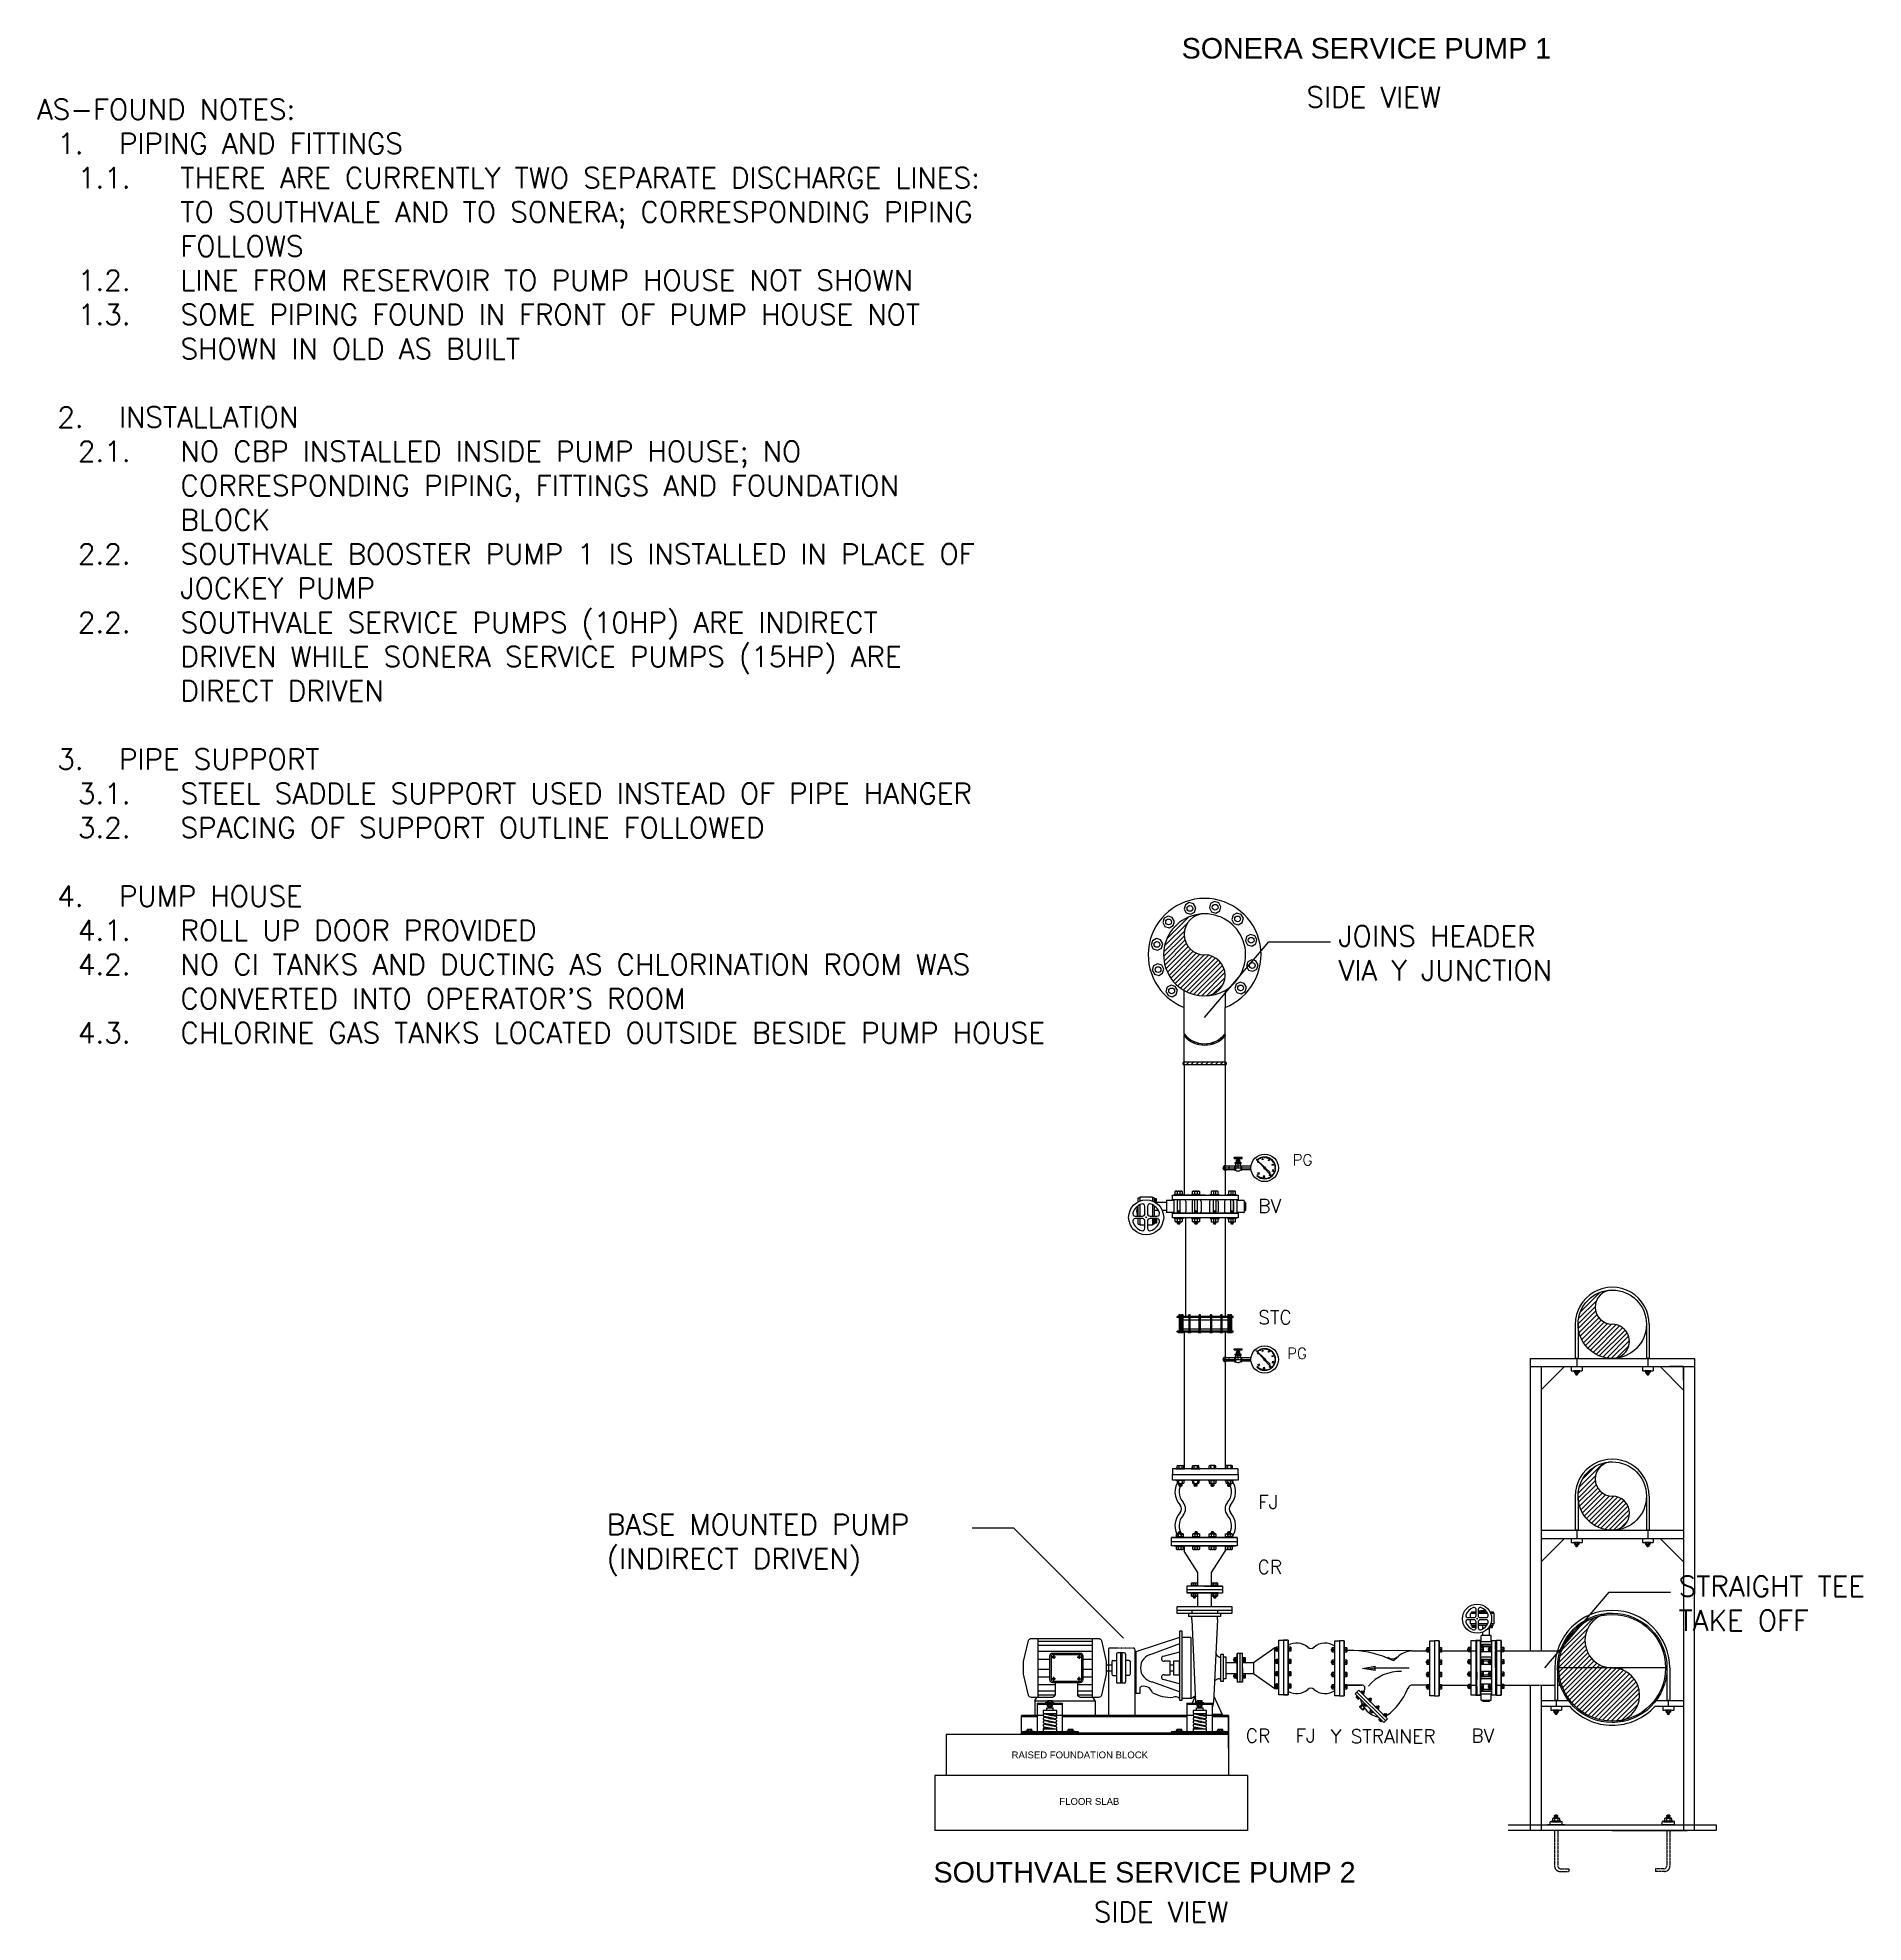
# Model space of a CAD drawing. Header units: inches. Extents: x 72601 to 92539, y -26779 to -15965.
# Drawn here: x 72601 to 79274, y -26429 to -19541 of the extents above; entities that cross this region are included whole.
import ezdxf
from ezdxf.enums import TextEntityAlignment as Align

# ---------------------------------------------------------------- set-up
doc = ezdxf.new("R2010")
doc.units = ezdxf.units.IN
doc.header["$MEASUREMENT"] = 0
for name, pattern in [('CENTERX2', [4, 2.5, -0.5, 0.5, -0.5]), ('DASHED2', [0.375, 0.25, -0.125]), ('HIDDEN', [0.375, 0.25, -0.125])]:
    doc.linetypes.add(name, pattern=pattern)
doc.layers.add('FENCE', color=1, linetype='Continuous')
doc.layers.add('M-X-BKGD', color=8, linetype='Continuous')
doc.styles.add('RomanS', font='romans.shx', dxfattribs={"width": 0.8})
doc.styles.add('SIMS', font='simplex.shx')
doc.styles.get("Standard").update_dxf_attribs({"font": 'arial.ttf'})
doc.dimstyles.get("Standard").update_dxf_attribs({"dimtxt": 0.18, "dimasz": 0.18, "dimexe": 0.18, "dimexo": 0.0625, "dimgap": 0.09, "dimtad": 0, "dimtih": 1, "dimtoh": 1, "dimdec": 4, "dimzin": 0, "dimdsep": 46, "dimtxsty": 'Standard', "dimcen": 0.09, "dimadec": 0, "dimazin": 0, "dimtfac": 1, "dimtdec": 4, "dimtofl": 0, "dimtmove": 0, "dimatfit": 3, "dimfxl": 1, "dimtolj": 1, "dimtzin": 0, "dimarcsym": 0})

msp = doc.modelspace()

# ---------------------------------------------------------------- texts
at = {"color": 3, "char_height": 75, "attachment_point": 1}
for s, insert in [('SONERA SERVICE PUMP 1', (76782.6, -19542.1)), ('SOUTHVALE SERVICE PUMP 2', (75875.7, -26208.8))]:
    msp.add_mtext_dynamic_manual_height_columns(s, width=2703.747, gutter_width=1, heights=[0], dxfattribs=dict(at, insert=insert))
at = {"char_height": 25, "attachment_point": 1}
for s, width, insert in [('RAISED FOUNDATION BLOCK', 606.758, (76160.9, -25804.8)), ('FLOOR SLAB', 284.575, (76335.6, -25975.1))]:
    msp.add_mtext_dynamic_manual_height_columns(s, width=width, gutter_width=1, heights=[0], dxfattribs=dict(at, insert=insert))
at = {"layer": 'FENCE', "color": 3, "style": 'SIMS'}
for s, insert, char_height, width, attachment_point in [("\\A1;AS-FOUND NOTES:\\P\\pi-225,l300,t300;1.^IPIPING AND FITTINGS\\P\\pi-375,l525,t525,2775;1.1.^ITHERE ARE CURRENTLY TWO SEPARATE DISCHARGE LINES: TO SOUTHVALE AND TO SONERA; CORRESPONDING PIPING FOLLOWS\\P1.2.^ILINE FROM RESERVOIR TO PUMP HOUSE NOT SHOWN\\P1.3.^ISOME PIPING FOUND IN FRONT OF PUMP HOUSE NOT SHOWN IN OLD AS BUILT\\P\\pi0,l0,tz;\\P\\pi-225,l300,t300;2.^IINSTALLATION\\P\\pi-375,l525,t525,2775;2.1.^INO CBP INSTALLED INSIDE PUMP HOUSE; NO CORRESPONDING PIPING, FITTINGS AND FOUNDATION BLOCK \\P2.2.^ISOUTHVALE BOOSTER PUMP 1 IS INSTALLED IN PLACE OF JOCKEY PUMP\\P2.2.^ISOUTHVALE SERVICE PUMPS (10HP) ARE INDIRECT DRIVEN WHILE SONERA SERVICE PUMPS (15HP) ARE DIRECT DRIVEN\\P\\pi0,l0,tz;\\P\\pi-225,l300,t300;3.^IPIPE SUPPORT\\P\\pi-375,l525,t525,2775;3.1.^ISTEEL SADDLE SUPPORT USED INSTEAD OF PIPE HANGER\\P3.2.^ISPACING OF SUPPORT OUTLINE FOLLOWED\\P\\pi0,l0,tz;\\P\\pi-225,l300,t300;4.^IPUMP HOUSE\\P\\pi-375,l525,t525,2775;4.1.^IROLL UP DOOR PROVIDED\\P4.2.^INO Cl TANKS AND DUCTING AS CHLORINATION ROOM WAS CONVERTED INTO OPERATOR'S ROOM \\P4.3.^ICHLORINE GAS TANKS LOCATED OUTSIDE BESIDE PUMP HOUSE", (72598.1, -19765.3, -422.2), 75, 3749.01, 1), ('\\A1;\\pt0;SIDE VIEW', (77484.3, -19720.7, -422.2), 75, 653.809, 2), ('\\A1;JOINS HEADER \\PVIA Y JUNCTION', (77355.6, -22787.3, -422.2), 75, 978.226, 1), ('\\A1;PG', (77188.6, -23622.6, -422.2), 40, 249.05, 1), ('\\A1;BV', (77062.6, -23785.9, -422.2), 50, 249.05, 1), ('\\A1;STC', (77062.6, -24193.3, -422.2), 50, 249.05, 1), ('\\A1;PG', (77168.1, -24329.9, -422.2), 40, 249.05, 1), ('\\A1;FJ', (77062.6, -24868.5, -422.2), 50, 249.05, 1), ('\\A1;CR', (77060.2, -25105.3, -422.2), 50, 249.05, 1), ('\\A1;STRAIGHT TEE TAKE OFF ', (78599.1, -25163.6, -422.2), 75, 821.356, 1), ('\\A1;CR', (77016.7, -25722.2, -422.2), 50, 249.05, 1), ('\\A1;FJ', (77198.8, -25722.2, -422.2), 50, 249.05, 1), ('\\A1;Y STRAINER', (77327.4, -25724.1, -422.2), 50, 468.394, 1), ('\\A1;BV', (77841.4, -25722.2, -422.2), 50, 249.05, 1), ('\\A1;\\pt0;SIDE VIEW', (76707, -26354.2, -422.2), 75, 653.809, 2)]:
    msp.add_mtext(s, dxfattribs=dict(at, insert=insert, char_height=char_height, width=width, attachment_point=attachment_point))
at = {"layer": 'FENCE', "color": 3, "insert": (74681.3, -24937.6, -422.2), "char_height": 75, "attachment_point": 1, "style": 'SIMS'}
msp.add_mtext('\\A1;BASE MOUNTED PUMP\\P(INDIRECT DRIVEN)', dxfattribs=at)

# ---------------------------------------------------------------- blocks, each defined once
blk = doc.blocks.new('STC600')
for p, q in [((0, 763), (-10, 763)), ((-10, 732), (-10, 763)), ((-10, 755), (0, 755)), ((-10, 740), (0, 740)), ((-10, 732), (0, 732)), ((0, 728), (-10, 728)), ((-10, 697), (-10, 728)), ((-10, 720), (0, 720)), ((-10, 704), (0, 704)), ((-10, 697), (0, 697)), ((0, 628), (-10, 628)), ((-10, 597), (-10, 628)), ((-10, 621), (0, 621)), ((-10, 605), (0, 605)), ((-10, 597), (0, 597)), ((0, 780), (12, 780)), ((0, 0), (0, 780)), ((12, 0), (12, 780)), ((203, 756), (12, 756)), ((203, 740), (12, 740)), ((44, 726), (12, 726)), ((203, 720), (12, 720)), ((203, 704), (12, 704)), ((203, 621), (12, 621)), ((203, 605), (12, 605)), ((44, 726), (44, 720)), ((44, 704), (44, 621)), ((44, 605), (44, 478)), ((171, 726), (171, 720)), ((203, 726), (171, 726)), ((171, 704), (171, 621)), ((171, 605), (171, 478)), ((203, 780), (215, 780)), ((203, 0), (203, 780)), ((203, 720), (203, 726)), ((215, 0), (215, 780)), ((215, 763), (226, 763)), ((244, 755), (215, 755)), ((215, 755), (244, 755)), ((244, 740), (215, 740)), ((226, 732), (215, 732)), ((215, 728), (226, 728)), ((244, 720), (215, 720)), ((244, 704), (215, 704)), ((226, 697), (215, 697)), ((215, 628), (226, 628)), ((244, 621), (215, 621)), ((244, 605), (215, 605)), ((226, 597), (215, 597)), ((226, 732), (226, 763)), ((226, 697), (226, 728)), ((226, 597), (226, 628)), ((244, 755), (244, 740)), ((244, 720), (244, 704)), ((244, 621), (244, 605)), ((0, 485), (-10, 485)), ((-10, 454), (-10, 485)), ((-10, 477), (0, 477)), ((-10, 462), (0, 462)), ((-10, 454), (0, 454)), ((0, 326), (-10, 326)), ((-10, 295), (-10, 326)), ((-10, 318), (0, 318)), ((-10, 303), (0, 303)), ((-10, 295), (0, 295)), ((203, 478), (12, 478)), ((203, 462), (12, 462)), ((203, 318), (12, 318)), ((203, 302), (12, 302)), ((44, 462), (44, 318)), ((44, 302), (44, 175)), ((171, 462), (171, 318)), ((171, 302), (171, 175)), ((215, 485), (226, 485)), ((244, 477), (215, 477)), ((244, 462), (215, 462)), ((226, 454), (215, 454)), ((215, 326), (226, 326)), ((244, 318), (215, 318)), ((244, 303), (215, 303)), ((226, 295), (215, 295)), ((226, 454), (226, 485)), ((226, 295), (226, 326)), ((244, 477), (244, 462)), ((244, 318), (244, 303)), ((-10, 152), (-10, 183)), ((0, 183), (-10, 183)), ((-10, 175), (0, 175)), ((-10, 159), (0, 159)), ((-10, 152), (0, 152)), ((0, 83), (-10, 83)), ((-10, 52), (-10, 83)), ((-10, 76), (0, 76)), ((-10, 60), (0, 60)), ((-10, 52), (0, 52)), ((0, 48), (-10, 48)), ((-10, 17), (-10, 48)), ((-10, 40), (0, 40)), ((-10, 25), (0, 25)), ((-10, 17), (0, 17)), ((0, 0), (12, 0)), ((203, 175), (12, 175)), ((203, 159), (12, 159)), ((203, 76), (12, 76)), ((203, 60), (12, 60)), ((12, 54), (44, 54)), ((203, 40), (12, 40)), ((203, 24), (12, 24)), ((44, 159), (44, 76)), ((44, 60), (44, 54)), ((171, 159), (171, 76)), ((171, 60), (171, 54)), ((203, 54), (171, 54)), ((203, 0), (215, 0)), ((215, 183), (226, 183)), ((244, 175), (215, 175)), ((244, 159), (215, 159)), ((226, 152), (215, 152)), ((215, 83), (226, 83)), ((244, 76), (215, 76)), ((244, 60), (215, 60)), ((226, 52), (215, 52)), ((215, 48), (226, 48)), ((215, 40), (244, 40)), ((215, 24), (244, 24)), ((226, 17), (215, 17)), ((226, 152), (226, 183)), ((226, 52), (226, 83)), ((226, 17), (226, 48)), ((244, 175), (244, 159)), ((244, 76), (244, 60)), ((244, 40), (244, 24))]:
    blk.add_line(p, q)
at = {"linetype": 'HIDDEN', "ltscale": 25}
for p, q in [((44, 756), (44, 740)), ((44, 621), (44, 605)), ((171, 756), (171, 740)), ((171, 621), (171, 605)), ((44, 478), (44, 462)), ((44, 318), (44, 302)), ((171, 478), (171, 462)), ((171, 318), (171, 302)), ((44, 175), (44, 159)), ((44, 40), (44, 24)), ((171, 175), (171, 159)), ((171, 40), (171, 24))]:
    blk.add_line(p, q, dxfattribs=at)
at = {"ltscale": 0.1}
for p, q in [((44, 720), (44, 704)), ((44, 720), (44, 704)), ((44, 714), (171, 714)), ((171, 720), (171, 704)), ((171, 720), (171, 704)), ((44, 76), (44, 60)), ((44, 60), (44, 76)), ((44, 66), (171, 66)), ((171, 76), (171, 60)), ((171, 60), (171, 76))]:
    blk.add_line(p, q, dxfattribs=at)
blk = doc.blocks.new('pressuregauge')
at = {"color": 8}
for p, q in [((-0.0361, 0.1452), (-0.0398, 0.1452)), ((-0.0369, 0.1409), (-0.0396, 0.1406)), ((-0.0367, 0.1494), (-0.0395, 0.1498)), ((-0.035, 0.1534), (-0.0386, 0.1543)), ((-0.0346, 0.1576), (-0.0372, 0.1586)), ((-0.0312, 0.1607), (-0.0353, 0.1628)), ((-0.0307, 0.1652), (-0.033, 0.1667)), ((-0.0314, 0.1144), (-0.0032, 0.1433)), ((-0.0314, 0.1144), (-0.0013, 0.1413)), ((-0.0274, 0.168), (-0.0302, 0.1704)), ((-0.0252, 0.1716), (-0.0271, 0.1737)), ((-0.0214, 0.1736), (-0.0235, 0.1766)), ((-0.0183, 0.1767), (-0.0197, 0.1791)), ((-0.0138, 0.1768), (-0.0156, 0.1811)), ((-0.0105, 0.18), (-0.0113, 0.1827)), ((-0.0062, 0.18), (-0.0068, 0.1837)), ((0.0028, 0.1447), (-0.0028, 0.1447)), ((0.0028, 0.1442), (-0.0028, 0.1442)), ((-0.0021, 0.1815), (-0.0023, 0.1842)), ((0.0011, 0.1477), (0.0171, 0.1641)), ((0.0021, 0.1805), (0.0023, 0.1842)), ((0.0033, 0.1455), (0.0203, 0.1607)), ((0.0063, 0.181), (0.0068, 0.1837)), ((0.01, 0.1782), (0.0113, 0.1827)), ((0.0145, 0.1786), (0.0156, 0.1811)), ((0.0203, 0.1607), (0.0171, 0.1641)), ((0.0178, 0.1759), (0.0197, 0.1791)), ((0.0219, 0.1744), (0.0235, 0.1766)), ((0.0245, 0.171), (0.027, 0.1737)), ((0.0281, 0.1686), (0.0302, 0.1704)), ((0.0292, 0.1642), (0.033, 0.1668)), ((0.0329, 0.1616), (0.0353, 0.1628)), ((0.0337, 0.1573), (0.0372, 0.1587)), ((0.035, 0.1411), (0.0396, 0.1407)), ((0.0358, 0.1493), (0.0395, 0.1498)), ((0.0359, 0.1536), (0.0386, 0.1543)), ((0.037, 0.1452), (0.0398, 0.1453)), ((-0.0344, 0.1371), (-0.0389, 0.1361)), ((-0.0351, 0.1326), (-0.0377, 0.1317)), ((-0.0318, 0.1295), (-0.036, 0.1275)), ((-0.0315, 0.1249), (-0.0338, 0.1235)), ((-0.0283, 0.122), (-0.0312, 0.1197)), ((-0.0249, 0.1196), (-0.0282, 0.1163)), ((0, -0.0035), (0, 0.0945)), ((0.0249, 0.1196), (0.0282, 0.1163)), ((0.029, 0.1214), (0.0312, 0.1197)), ((0.0307, 0.1254), (0.0338, 0.1235)), ((0.0335, 0.1287), (0.036, 0.1275)), ((0.0342, 0.1329), (0.0377, 0.1318)), ((0.0362, 0.1367), (0.0389, 0.1362)), ((0, 0.0475), (-0.0391, 0.0475))]:
    blk.add_line(p, q, dxfattribs=at)
for p, q in [((-0.0065, 0.095), (-0.0065, 0.06)), ((0.0065, 0.095), (0.0065, 0.06)), ((-0.0352, 0.0623), (-0.0391, 0.0623)), ((-0.0391, 0.0326), (-0.0391, 0.0623)), ((-0.0352, 0.0326), (-0.0391, 0.0326)), ((-0.0346, 0.0333), (-0.0346, 0.0617)), ((-0.029, 0.0506), (-0.0346, 0.0506)), ((-0.029, 0.0446), (-0.0346, 0.0446)), ((-0.029, 0.0511), (-0.0241, 0.0511)), ((-0.029, 0.0438), (-0.029, 0.051)), ((-0.029, 0.0438), (-0.0241, 0.0438)), ((-0.025, 0.0413), (-0.0282, 0.0413)), ((-0.0257, 0.0537), (-0.0275, 0.0537)), ((-0.0242, 0.0439), (-0.0242, 0.051)), ((-0.0239, 0.0506), (-0.0242, 0.0506)), ((-0.0239, 0.0446), (-0.0242, 0.0446)), ((-0.0239, 0.0446), (-0.0239, 0.0506)), ((-0.0213, 0.0549), (-0.0219, 0.0543)), ((-0.0219, 0.0406), (-0.0219, 0.0543)), ((-0.0219, 0.0515), (-0.0193, 0.0515)), ((-0.0219, 0.0431), (-0.0193, 0.0431)), ((-0.0213, 0.0399), (-0.0219, 0.0406)), ((-0.0193, 0.0549), (-0.0213, 0.0549)), ((-0.0193, 0.0399), (-0.0213, 0.0399)), ((-0.0193, 0.0364), (-0.0193, 0.0586)), ((-0.0159, 0.0586), (-0.0193, 0.0586)), ((-0.0159, 0.0364), (-0.0193, 0.0364)), ((-0.0159, 0.0364), (-0.0159, 0.0586)), ((-0.0081, 0.0389), (-0.0159, 0.0389)), ((-0.0081, 0.0561), (-0.0157, 0.0561)), ((-0.0082, 0.06), (0.0082, 0.06)), ((-0.0082, 0.0575), (-0.0082, 0.06)), ((-0.0082, 0.0575), (0.0082, 0.0575)), ((-0.0082, 0.0374), (0.0082, 0.0374)), ((-0.0082, 0.0345), (-0.0082, 0.0374)), ((-0.0082, 0.0345), (0.0082, 0.0345)), ((-0.0081, 0.0389), (-0.0081, 0.0561)), ((-0.0065, 0.0345), (-0.0065, 0)), ((-0.0065, 0.013), (0.0065, 0.013)), ((0.0065, 0.0345), (0.0065, 0)), ((0.0082, 0.0575), (0.0082, 0.06)), ((0.0082, 0.0345), (0.0082, 0.0374))]:
    blk.add_line(p, q)
blk.add_circle((0, 0.1445), 0.05)
for centre, radius in [((0, 0.1445), 0.00278), ((-0.0308, 0.1137), 0.000463)]:
    blk.add_circle(centre, radius, dxfattribs=at)
for radius, start, end in [(0.0398, 315, 225), (0.00343, 70.72605, 200.65395), (0.00343, 246.90774, 16.83565)]:
    blk.add_arc((0, 0.1445), radius, start, end, dxfattribs=at)
for centre, radius, start, end in [((-0.0352, 0.0617), 0.000636, 0, 90), ((-0.0352, 0.0333), 0.000636, 270, 0), ((-0.0276, 0.052), 0.00171, 87.34509, 214.64921), ((-0.0276, 0.0429), 0.00171, 145.35079, 250.75562), ((-0.0256, 0.052), 0.00171, 325.35079, 92.65491), ((-0.0256, 0.0429), 0.00171, 289.24438, 34.64921), ((-0.024, 0.0527), 0.0021, 270, 345.28875), ((-0.024, 0.0425), 0.0021, 14.71125, 90), ((0.0021, 0.0475), 0.0134, 131.43703, 140.11207), ((0.0021, 0.0475), 0.0134, 220.071, 228.56297), ((0, 0), 0.00812, 143.38837, 36.61163), ((0, 0), 0.00652, 180, 0), ((-0.0021, 0.0475), 0.0134, 311.43703, 48.56297)]:
    blk.add_arc(centre, radius, start, end)
at = {"color": 8, "style": 'RomanS', "width": 0.7}
for s, p in [('3', (-0.0319, 0.1373)), ('6', (-0.0286, 0.1599)), ('9', (-0.0116, 0.1737)), ('12', (0.0095, 0.1745)), ('15', (0.0247, 0.164)), ('18', (0.0312, 0.1415)), ('0', (-0.0219, 0.1208)), ('21', (0.0207, 0.1223))]:
    blk.add_text(s, height=0.00602, rotation=360, dxfattribs=at).set_placement(p, align=Align.MIDDLE)

# ---------------------------------------------------------------- hatches: boundary and pattern name
at = {"layer": 'M-X-BKGD'}
h = msp.add_hatch(dxfattribs=at)
h.set_pattern_fill('ANSI31', color=256, scale=100)
h.set_pattern_definition([(45, (-40520.95, -145705.62), (-8.8388348, 8.8388348), [])])
h.paths.add_polyline_path([(76866.5, -22893.2, -1), (76866.5, -22743.2, 0.767327), (76791.5, -23023.1, 0.131653), (76866.5, -23043.2, 1)])
h = msp.add_hatch(dxfattribs=at)
h.set_pattern_fill('ANSI31', color=256, scale=100)
h.set_pattern_definition([(45, (-10781.664, -35658.236), (-8.8388348, 8.8388348), [])])
h.paths.add_polyline_path([(76941.5, -23189.4, 0.361193), (76941.5, -23181.7, -0.485951), (76791.5, -23181.7, 0.361193), (76791.5, -23189.4, 0.448765)])
h = msp.add_hatch(dxfattribs=at)
h.set_pattern_fill('ANSI31', color=256, scale=100)
h.set_pattern_definition([(45, (-21363.528, -30658.236), (-8.8388348, 8.8388348), [])])
h.paths.add_polyline_path([(78399.7, -25689.2, 0.797755), (78356.4, -25499.1, -0.797722), (78313.1, -25309, 0.350006), (78161.4, -25499.1, 0.481449)])
h.paths.add_polyline_path([(78356.5, -24746.2, 0.414214), (78231.5, -24871.2, 0.414214), (78356.5, -24996.2, 1), (78356.5, -24871.2, -1)])
h.paths.add_polyline_path([(78356.5, -24368.3, 1), (78356.5, -24243.3, -1), (78356.5, -24118.3, 0.414214), (78231.5, -24243.3, 0.414214)])
h = msp.add_hatch(dxfattribs=at)
h.set_pattern_fill('DOTS', color=256, scale=24.417891, angle=180, style=0)
h.set_pattern_definition([(360, (51501.9672, -7068.8624), (0.76305911, -1.526118215), [0, -1.526118215])])
h.paths.add_polyline_path([(77489.4, -25492.6), (77443.8, -25501), (77489.4, -25509.3)])

# ---------------------------------------------------------------- linework, layer by layer
for p, q in [((76796.3, -22710.1), (76791.8, -22725.6)), ((76791.8, -22725.6), (76799.5, -22739.9)), ((76810.6, -22702.3), (76796.3, -22710.1)), ((76826.2, -22706.9), (76810.6, -22702.3)), ((76833.9, -22721.1), (76826.2, -22706.9)), ((76829.4, -22736.7), (76833.9, -22721.1)), ((76888.6, -22706), (76884, -22721.6)), ((76884, -22721.6), (76891.8, -22735.8)), ((76902.9, -22698.2), (76888.6, -22706)), ((76918.4, -22702.8), (76902.9, -22698.2)), ((76926.2, -22717.1), (76918.4, -22702.8)), ((76921.6, -22732.6), (76926.2, -22717.1)), ((76718.5, -22759.7), (76713.9, -22775.3)), ((76713.9, -22775.3), (76721.7, -22789.5)), ((76732.7, -22751.9), (76718.5, -22759.7)), ((76721.7, -22789.5), (76737.2, -22794.1)), ((76748.3, -22756.5), (76732.7, -22751.9)), ((76737.2, -22794.1), (76751.5, -22786.3)), ((76756.1, -22770.8), (76748.3, -22756.5)), ((76751.5, -22786.3), (76756.1, -22770.8)), ((76799.5, -22739.9), (76815.1, -22744.5)), ((76815.1, -22744.5), (76829.4, -22736.7)), ((76891.8, -22735.8), (76907.4, -22740.4)), ((76907.4, -22740.4), (76921.6, -22732.6)), ((76970.5, -22748.6), (76966, -22764.2)), ((76966, -22764.2), (76973.7, -22778.5)), ((76984.8, -22740.9), (76970.5, -22748.6)), ((76973.7, -22778.5), (76989.3, -22783)), ((77000.4, -22745.4), (76984.8, -22740.9)), ((76989.3, -22783), (77003.6, -22775.3)), ((77008.1, -22759.7), (77000.4, -22745.4)), ((77003.6, -22775.3), (77008.1, -22759.7)), ((76675.9, -22841.6), (76671.3, -22857.2)), ((76671.3, -22857.2), (76679, -22871.5)), ((76690.1, -22833.9), (76675.9, -22841.6)), ((76705.7, -22838.5), (76690.1, -22833.9)), ((76694.6, -22876), (76708.9, -22868.3)), ((76713.4, -22852.7), (76705.7, -22838.5)), ((76708.9, -22868.3), (76713.4, -22852.7)), ((77020.2, -22826.5), (77015.6, -22842.1)), ((77015.6, -22842.1), (77023.4, -22856.3)), ((77034.4, -22818.7), (77020.2, -22826.5)), ((77023.4, -22856.3), (77039, -22860.9)), ((77050, -22823.3), (77034.4, -22818.7)), ((77039, -22860.9), (77053.2, -22853.1)), ((77057.8, -22837.6), (77050, -22823.3)), ((77053.2, -22853.1), (77057.8, -22837.6)), ((76679.9, -22933.9), (76675.3, -22949.5)), ((76679, -22871.5), (76694.6, -22876)), ((76694.2, -22926.1), (76679.9, -22933.9)), ((76709.7, -22930.7), (76694.2, -22926.1)), ((76717.5, -22945), (76709.7, -22930.7)), ((77024.2, -22918.8), (77019.7, -22934.3)), ((77019.7, -22934.3), (77027.4, -22948.6)), ((77038.5, -22911), (77024.2, -22918.8)), ((77054.1, -22915.6), (77038.5, -22911)), ((77061.8, -22929.8), (77054.1, -22915.6)), ((77057.3, -22945.4), (77061.8, -22929.8)), ((76675.3, -22949.5), (76683.1, -22963.7)), ((76683.1, -22963.7), (76698.7, -22968.3)), ((76698.7, -22968.3), (76712.9, -22960.5)), ((76712.9, -22960.5), (76717.5, -22945)), ((76743.8, -23004), (76729.6, -23011.8)), ((76759.4, -23008.6), (76743.8, -23004)), ((76981.6, -23000.7), (76977, -23016.3)), ((76995.9, -22992.9), (76981.6, -23000.7)), ((77011.4, -22997.5), (76995.9, -22992.9)), ((77019.2, -23011.8), (77011.4, -22997.5)), ((77027.4, -22948.6), (77043, -22953.2)), ((77043, -22953.2), (77057.3, -22945.4)), ((76729.6, -23011.8), (76725, -23027.4)), ((76725, -23027.4), (76732.8, -23041.6)), ((76732.8, -23041.6), (76748.3, -23046.2)), ((76748.3, -23046.2), (76762.6, -23038.4)), ((76767.2, -23022.8), (76759.4, -23008.6)), ((76762.6, -23038.4), (76767.2, -23022.8)), ((76791.5, -23181.7), (76791.5, -23023.1)), ((76941.5, -23023.1), (76941.5, -23085.4)), ((76977, -23016.3), (76984.8, -23030.5)), ((76984.8, -23030.5), (77000.4, -23035.1)), ((77000.4, -23035.1), (77014.6, -23027.3)), ((77014.6, -23027.3), (77019.2, -23011.8)), ((76791.5, -23181.7), (76791.5, -23085.4)), ((76941.5, -23181.7), (76941.5, -23085.4)), ((76791.5, -23293.5), (76791.5, -23189.4)), ((76941.5, -23293.5), (76941.5, -23189.4)), ((76941.5, -23285.4), (76791.5, -23285.4)), ((76791.5, -23293.5), (76791.5, -23772)), ((76941.5, -23295.4), (76791.5, -23295.4)), ((76941.5, -23293.5), (76941.5, -23772)), ((76620.3, -23812.8), (76620.3, -23848)), ((76623.5, -23781.6), (76629.9, -23781.6)), ((76623.5, -23795.8), (76623.5, -23781.6)), ((76623.5, -23848), (76623.5, -23810.3)), ((76629.9, -23778.4), (76629.9, -23792.9)), ((76676, -23778.4), (76629.9, -23778.4)), ((76629.9, -23806.5), (76629.9, -23848)), ((76676, -23778.4), (76676, -23792.9)), ((76682.4, -23781.6), (76676, -23781.6)), ((76676, -23806.5), (76676, -23848)), ((76682.4, -23781.6), (76682.4, -23795.8)), ((76682.4, -23810.3), (76682.4, -23848)), ((76697.7, -23827), (76682.4, -23827)), ((76726.6, -23798.9), (76691, -23798.9)), ((76726.6, -23827), (76711.6, -23827)), ((76726.6, -23792.5), (76726.6, -23833.4)), ((76753.8, -23791.2), (76727.8, -23791.2)), ((76753.8, -23788), (76753.8, -23837.9)), ((76984.2, -23788), (76753.8, -23788)), ((76766.3, -23794.4), (76766.3, -23831.5)), ((76869, -23772), (76794, -23772)), ((76798.3, -23794.4), (76798.3, -23831.5)), ((76821.5, -23794.4), (76821.5, -23831.5)), ((76853.5, -23794.4), (76853.5, -23831.5)), ((76884.4, -23794.4), (76884.4, -23831.5)), ((76916.4, -23794.4), (76916.4, -23831.5)), ((76939.7, -23794.4), (76939.7, -23831.5)), ((76971.7, -23794.4), (76971.7, -23831.5)), ((76984.2, -23788), (76984.2, -23837.9)), ((77010.1, -23791.2), (76984.2, -23791.2)), ((77011.4, -23792.5), (77011.4, -23833.4)), ((77014.3, -23797.6), (77011.4, -23797.6)), ((77014.3, -23828.3), (77011.4, -23828.3)), ((77015.6, -23798.9), (77015.6, -23827)), ((76623.5, -23877.6), (76623.5, -23857.3)), ((76623.5, -23877.6), (76629.9, -23877.6)), ((76629.9, -23857.3), (76629.9, -23880.8)), ((76648.6, -23880.8), (76629.9, -23880.8)), ((76676, -23880.8), (76657.3, -23880.8)), ((76676, -23857.3), (76676, -23880.8)), ((76682.4, -23877.6), (76676, -23877.6)), ((76682.4, -23857.3), (76682.4, -23877.6)), ((76753.8, -23834.7), (76727.8, -23834.7)), ((76796.5, -23853.9), (76796.5, -24215.4)), ((76941.5, -23853.9), (76941.5, -24215.4)), ((77010.1, -23834.7), (76984.2, -23834.7)), ((78221.5, -24243.3), (78221.5, -24368.3)), ((78231.5, -24243.3), (78231.5, -24368.3)), ((78481.5, -24243.3), (78481.5, -24368.3)), ((78491.5, -24243.3), (78491.5, -24368.3)), ((76791.5, -24272), (76791.5, -24770.1)), ((76941.5, -24272), (76941.5, -24770.1)), ((78056.5, -24368.3), (78056.4, -25437)), ((78056.5, -24368.3), (78656.5, -24368.3)), ((78231.5, -24368.3), (78221.5, -24368.3)), ((78226.5, -24368.3), (78226.5, -24398.3)), ((78491.5, -24368.3), (78481.5, -24368.3)), ((78486.5, -24368.3), (78486.5, -24398.3)), ((78656.5, -24368.3), (78656.4, -26093.2)), ((78056.5, -24398.3), (78656.5, -24398.3)), ((78096.5, -24398.3), (78096.4, -25437)), ((78096.5, -24398.3), (78146.5, -24398.3)), ((78096.5, -24398.3), (78096.5, -24448.3)), ((78096.5, -24483.6), (78181.8, -24398.3)), ((78206.5, -24398.3), (78206.6, -24413.2)), ((78206.6, -24413.2), (78246.5, -24413.1)), ((78218.4, -24415.2), (78218.4, -24420.4)), ((78232.6, -24421.1), (78220.3, -24421.1)), ((78222.1, -24415.2), (78222.1, -24420.4)), ((78222.5, -24421.3), (78222.7, -24421.1)), ((78222.5, -24421.3), (78223.1, -24421.7)), ((78222.5, -24422.2), (78223.1, -24421.7)), ((78222.5, -24422.2), (78223.1, -24422.6)), ((78222.5, -24423.1), (78223.1, -24422.6)), ((78222.5, -24423.1), (78223.1, -24423.6)), ((78222.5, -24424), (78223.1, -24423.6)), ((78222.5, -24424), (78223.1, -24424.5)), ((78222.5, -24425), (78223.1, -24424.5)), ((78222.5, -24425), (78223.1, -24425.4)), ((78222.5, -24425.9), (78223.1, -24425.4)), ((78222.5, -24425.9), (78223.1, -24426.4)), ((78222.5, -24426.8), (78223.1, -24426.4)), ((78222.5, -24426.8), (78224.1, -24428)), ((78230, -24427.1), (78222.8, -24427.1)), ((78230, -24421.4), (78223.1, -24421.7)), ((78230, -24422.4), (78223.1, -24422.6)), ((78230, -24423.3), (78223.1, -24423.6)), ((78230, -24424.2), (78223.1, -24424.5)), ((78230, -24425.2), (78223.1, -24425.4)), ((78230, -24426.1), (78223.1, -24426.4)), ((78224.1, -24428), (78228.4, -24428)), ((78230, -24427.1), (78228.4, -24428)), ((78230.4, -24421.1), (78230, -24421.4)), ((78230.6, -24421.9), (78230, -24421.4)), ((78230.6, -24421.9), (78230, -24422.4)), ((78230.6, -24422.8), (78230, -24422.4)), ((78230.6, -24422.8), (78230, -24423.3)), ((78230.6, -24423.8), (78230, -24423.3)), ((78230.6, -24423.8), (78230, -24424.2)), ((78230.7, -24424.7), (78230, -24424.2)), ((78230.7, -24424.7), (78230, -24425.2)), ((78230.6, -24425.7), (78230, -24425.2)), ((78230.6, -24425.7), (78230, -24426.1)), ((78230.6, -24426.6), (78230, -24426.1)), ((78230.6, -24426.6), (78230, -24427.1)), ((78230.6, -24420.4), (78230.6, -24415.2)), ((78234.3, -24415.2), (78234.3, -24420.4)), ((78246.5, -24398.3), (78246.5, -24413.1)), ((78466.5, -24398.3), (78466.6, -24413.2)), ((78466.6, -24413.2), (78506.5, -24413.1)), ((78478.4, -24415.2), (78478.4, -24420.4)), ((78492.6, -24421.1), (78480.3, -24421.1)), ((78482.1, -24415.2), (78482.1, -24420.4)), ((78482.5, -24421.3), (78482.7, -24421.1)), ((78482.5, -24421.3), (78483.1, -24421.7)), ((78482.5, -24422.2), (78483.1, -24421.7)), ((78482.5, -24422.2), (78483.1, -24422.7)), ((78482.5, -24423.1), (78483.1, -24422.7)), ((78482.5, -24423.1), (78483.1, -24423.6)), ((78482.5, -24424.1), (78483.1, -24423.6)), ((78482.5, -24424.1), (78483.1, -24424.5)), ((78482.5, -24425), (78483.1, -24424.5)), ((78482.5, -24425), (78483.1, -24425.4)), ((78482.5, -24425.9), (78483.1, -24425.4)), ((78482.5, -24425.9), (78483.1, -24426.4)), ((78482.5, -24426.8), (78483.1, -24426.4)), ((78482.5, -24426.8), (78484.1, -24428)), ((78490, -24427.1), (78482.8, -24427.1)), ((78490, -24421.5), (78483.1, -24421.7)), ((78490, -24422.4), (78483.1, -24422.7)), ((78490, -24423.3), (78483.1, -24423.6)), ((78490, -24424.2), (78483.1, -24424.5)), ((78490, -24425.2), (78483.1, -24425.4)), ((78490, -24426.1), (78483.1, -24426.4)), ((78484.1, -24428), (78488.4, -24428)), ((78490, -24427.1), (78488.4, -24428)), ((78490.4, -24421.1), (78490, -24421.5)), ((78490.6, -24421.9), (78490, -24421.5)), ((78490.6, -24421.9), (78490, -24422.4)), ((78490.6, -24422.8), (78490, -24422.4)), ((78490.6, -24422.8), (78490, -24423.3)), ((78490.6, -24423.8), (78490, -24423.3)), ((78490.6, -24423.8), (78490, -24424.2)), ((78490.7, -24424.7), (78490, -24424.2)), ((78490.7, -24424.7), (78490, -24425.2)), ((78490.6, -24425.7), (78490, -24425.2)), ((78490.6, -24425.7), (78490, -24426.1)), ((78490.6, -24426.6), (78490, -24426.1)), ((78490.6, -24426.6), (78490, -24427.1)), ((78490.6, -24420.4), (78490.6, -24415.2)), ((78494.3, -24415.2), (78494.3, -24420.4)), ((78506.5, -24398.3), (78506.5, -24413.1)), ((78531.1, -24398.3), (78616.5, -24483.7)), ((78616.5, -24398.3), (78566.5, -24398.3)), ((78616.5, -24398.3), (78616.4, -26093.2)), ((78616.5, -24398.3), (78616.5, -24448.3)), ((78616.5, -24448.3), (78616.5, -24398.3)), ((76766.2, -24768.9), (76766.2, -24761.1)), ((76768.9, -24760), (76787.3, -24760)), ((76771.8, -24761.1), (76771.8, -24768.9)), ((76784.5, -24768.9), (76784.5, -24761.1)), ((76790.1, -24768.9), (76790.1, -24761.1)), ((76821.7, -24768.9), (76821.7, -24761.1)), ((76824.4, -24760), (76842.8, -24760)), ((76827.3, -24761.1), (76827.3, -24768.9)), ((76840, -24768.9), (76840, -24761.1)), ((76845.6, -24768.9), (76845.6, -24761.1)), ((76883.2, -24768.9), (76883.2, -24761.1)), ((76904.4, -24760), (76886, -24760)), ((76888.8, -24768.9), (76888.8, -24761.1)), ((76901.5, -24761.1), (76901.5, -24768.9)), ((76907.1, -24768.9), (76907.1, -24761.1)), ((76944.2, -24768.9), (76944.2, -24761.1)), ((76965.4, -24760), (76946.9, -24760)), ((76949.7, -24768.9), (76949.7, -24761.1)), ((76962.4, -24761.1), (76962.4, -24768.9)), ((76968, -24768.9), (76968, -24761.1)), ((76766.2, -24815.9), (76766.2, -24823.7)), ((76768.9, -24824.8), (76787.3, -24824.8)), ((76771.7, -24830.2), (76772.7, -24829.5)), ((76771.7, -24830.2), (76772.7, -24830.9)), ((76771.8, -24823.7), (76771.8, -24815.9)), ((76771.8, -24826), (76772.7, -24825.3)), ((76771.8, -24826), (76772.7, -24826.7)), ((76771.8, -24827.4), (76772.7, -24826.7)), ((76771.8, -24827.4), (76772.7, -24828.1)), ((76771.8, -24828.8), (76772.7, -24828.1)), ((76771.8, -24828.8), (76772.7, -24829.5)), ((76771.8, -24831.6), (76772.7, -24830.9)), ((76771.8, -24831.6), (76772.7, -24832.3)), ((76771.8, -24833), (76772.7, -24832.3)), ((76771.8, -24833), (76772.7, -24833.7)), ((76772.1, -24824.8), (76772.7, -24825.3)), ((76965.5, -24812.8), (76772.5, -24812.8)), ((76772.7, -24825.3), (76783, -24825.7)), ((76772.7, -24826.7), (76783, -24827.1)), ((76772.7, -24828.1), (76783, -24828.5)), ((76772.7, -24829.5), (76783, -24829.9)), ((76772.7, -24830.9), (76783, -24831.3)), ((76772.7, -24832.3), (76783, -24832.6)), ((76772.7, -24833.7), (76783.5, -24833.7)), ((76772.7, -24833.7), (76775.2, -24835.1)), ((76781.6, -24835.1), (76775.2, -24835.1)), ((76783.9, -24833.3), (76781.6, -24835.1)), ((76783.9, -24825), (76783, -24825.7)), ((76783.9, -24826.4), (76783, -24825.7)), ((76783.9, -24826.4), (76783, -24827.1)), ((76783.9, -24827.8), (76783, -24827.1)), ((76783.9, -24827.8), (76783, -24828.5)), ((76783.9, -24829.2), (76783, -24828.5)), ((76783.9, -24829.2), (76783, -24829.9)), ((76783.9, -24830.6), (76783, -24829.9)), ((76783.9, -24830.6), (76783, -24831.3)), ((76783.9, -24832), (76783, -24831.3)), ((76783.9, -24832), (76783, -24832.6)), ((76783.9, -24833.3), (76783, -24832.6)), ((76783.9, -24825), (76783.7, -24824.8)), ((76784.5, -24815.9), (76784.5, -24823.7)), ((76790.1, -24815.9), (76790.1, -24823.7)), ((76821.7, -24815.9), (76821.7, -24823.7)), ((76824.4, -24824.8), (76842.8, -24824.8)), ((76827.2, -24830.2), (76828.2, -24829.5)), ((76827.2, -24830.2), (76828.2, -24830.9)), ((76827.3, -24823.7), (76827.3, -24815.9)), ((76827.3, -24826), (76828.2, -24825.3)), ((76827.3, -24826), (76828.2, -24826.7)), ((76827.3, -24827.4), (76828.2, -24826.7)), ((76827.3, -24827.4), (76828.2, -24828.1)), ((76827.3, -24828.8), (76828.2, -24828.1)), ((76827.3, -24828.8), (76828.2, -24829.5)), ((76827.3, -24831.6), (76828.2, -24830.9)), ((76827.3, -24831.6), (76828.2, -24832.3)), ((76827.3, -24833), (76828.2, -24832.3)), ((76827.3, -24833), (76828.2, -24833.7)), ((76827.6, -24824.8), (76828.2, -24825.3)), ((76828.2, -24825.3), (76838.5, -24825.7)), ((76828.2, -24826.7), (76838.5, -24827.1)), ((76828.2, -24828.1), (76838.5, -24828.5)), ((76828.2, -24829.5), (76838.5, -24829.9)), ((76828.2, -24830.9), (76838.5, -24831.3)), ((76828.2, -24832.3), (76838.5, -24832.6)), ((76828.2, -24833.7), (76830.7, -24835.1)), ((76828.2, -24833.7), (76839, -24833.7)), ((76837.1, -24835.1), (76830.7, -24835.1)), ((76839.4, -24833.3), (76837.1, -24835.1)), ((76839.4, -24825), (76838.5, -24825.7)), ((76839.4, -24826.4), (76838.5, -24825.7)), ((76839.4, -24826.4), (76838.5, -24827.1)), ((76839.4, -24827.8), (76838.5, -24827.1)), ((76839.4, -24827.8), (76838.5, -24828.5)), ((76839.4, -24829.2), (76838.5, -24828.5)), ((76839.4, -24829.2), (76838.5, -24829.9)), ((76839.4, -24830.6), (76838.5, -24829.9)), ((76839.4, -24830.6), (76838.5, -24831.3)), ((76839.4, -24832), (76838.5, -24831.3)), ((76839.4, -24832), (76838.5, -24832.6)), ((76839.4, -24833.3), (76838.5, -24832.6)), ((76839.4, -24825), (76839.2, -24824.8)), ((76840, -24815.9), (76840, -24823.7)), ((76845.6, -24815.9), (76845.6, -24823.7)), ((76883.2, -24815.9), (76883.2, -24823.7)), ((76904.4, -24824.8), (76886, -24824.8)), ((76888.8, -24815.9), (76888.8, -24823.7)), ((76889.3, -24825), (76889.6, -24824.8)), ((76889.3, -24825), (76890.2, -24825.7)), ((76889.3, -24826.4), (76890.2, -24825.7)), ((76889.3, -24826.4), (76890.2, -24827.1)), ((76889.3, -24827.8), (76890.2, -24827.1)), ((76889.3, -24827.8), (76890.2, -24828.5)), ((76889.3, -24829.2), (76890.2, -24828.5)), ((76889.3, -24829.2), (76890.2, -24829.9)), ((76889.3, -24830.6), (76890.2, -24829.9)), ((76889.3, -24830.6), (76890.2, -24831.3)), ((76889.3, -24832), (76890.2, -24831.3)), ((76889.3, -24832), (76890.2, -24832.6)), ((76889.3, -24833.3), (76890.2, -24832.6)), ((76889.3, -24833.3), (76891.7, -24835.1)), ((76900.6, -24833.7), (76889.8, -24833.7)), ((76900.6, -24825.3), (76890.2, -24825.7)), ((76900.6, -24826.7), (76890.2, -24827.1)), ((76900.6, -24828.1), (76890.2, -24828.5)), ((76900.6, -24829.5), (76890.2, -24829.9)), ((76900.6, -24830.9), (76890.2, -24831.3)), ((76900.6, -24832.3), (76890.2, -24832.6)), ((76891.7, -24835.1), (76898.1, -24835.1)), ((76900.6, -24833.7), (76898.1, -24835.1)), ((76901.2, -24824.8), (76900.6, -24825.3)), ((76901.5, -24826), (76900.6, -24825.3)), ((76901.5, -24826), (76900.6, -24826.7)), ((76901.5, -24827.4), (76900.6, -24826.7)), ((76901.5, -24827.4), (76900.6, -24828.1)), ((76901.5, -24828.8), (76900.6, -24828.1)), ((76901.5, -24828.8), (76900.6, -24829.5)), ((76901.5, -24830.2), (76900.6, -24829.5)), ((76901.5, -24830.2), (76900.6, -24830.9)), ((76901.5, -24831.6), (76900.6, -24830.9)), ((76901.5, -24831.6), (76900.6, -24832.3)), ((76901.5, -24833), (76900.6, -24832.3)), ((76901.5, -24833), (76900.6, -24833.7)), ((76901.5, -24823.7), (76901.5, -24815.9)), ((76907.1, -24815.9), (76907.1, -24823.7)), ((76944.2, -24815.9), (76944.2, -24823.7)), ((76965.4, -24824.8), (76946.9, -24824.8)), ((76949.7, -24815.9), (76949.7, -24823.7)), ((76950.3, -24825), (76950.5, -24824.8)), ((76950.3, -24825), (76951.2, -24825.7)), ((76950.3, -24826.4), (76951.2, -24825.7)), ((76950.3, -24826.4), (76951.2, -24827.1)), ((76950.3, -24827.8), (76951.2, -24827.1)), ((76950.3, -24827.8), (76951.2, -24828.5)), ((76950.3, -24829.2), (76951.2, -24828.5)), ((76950.3, -24829.2), (76951.2, -24829.9)), ((76950.3, -24830.6), (76951.2, -24829.9)), ((76950.3, -24830.6), (76951.2, -24831.3)), ((76950.3, -24832), (76951.2, -24831.3)), ((76950.3, -24832), (76951.2, -24832.6)), ((76950.3, -24833.3), (76951.2, -24832.6)), ((76950.3, -24833.3), (76952.6, -24835.1)), ((76961.5, -24833.7), (76950.7, -24833.7)), ((76961.5, -24825.3), (76951.2, -24825.7)), ((76961.5, -24826.7), (76951.2, -24827.1)), ((76961.5, -24828.1), (76951.2, -24828.5)), ((76961.5, -24829.5), (76951.2, -24829.9)), ((76961.5, -24830.9), (76951.2, -24831.3)), ((76961.5, -24832.3), (76951.2, -24832.6)), ((76952.6, -24835.1), (76959.1, -24835.1)), ((76961.5, -24833.7), (76959.1, -24835.1)), ((76962.2, -24824.8), (76961.5, -24825.3)), ((76962.4, -24826), (76961.5, -24825.3)), ((76962.4, -24826), (76961.5, -24826.7)), ((76962.4, -24827.4), (76961.5, -24826.7)), ((76962.4, -24827.4), (76961.5, -24828.1)), ((76962.4, -24828.8), (76961.5, -24828.1)), ((76962.4, -24828.8), (76961.5, -24829.5)), ((76962.5, -24830.2), (76961.5, -24829.5)), ((76962.4, -24831.6), (76961.5, -24832.3)), ((76962.4, -24833), (76961.5, -24832.3)), ((76962.4, -24833), (76961.5, -24833.7)), ((76962.5, -24830.2), (76961.6, -24830.9)), ((76962.5, -24831.6), (76961.6, -24830.9)), ((76962.4, -24823.7), (76962.4, -24815.9)), ((76968, -24815.9), (76968, -24823.7)), ((78221.5, -24871.2), (78221.5, -24996.2)), ((78231.5, -24871.2), (78231.5, -24996.2)), ((78481.5, -24871.2), (78481.5, -24996.2)), ((78491.5, -24871.2), (78491.5, -24996.2)), ((78096.5, -24996.2), (78616.5, -24996.2)), ((78231.5, -24996.2), (78221.5, -24996.2)), ((78226.5, -24996.2), (78226.5, -25026.2)), ((78491.5, -24996.2), (78481.5, -24996.2)), ((78486.5, -24996.2), (78486.5, -25026.2)), ((76745.5, -25023.1), (76865.5, -25023.1)), ((76745.5, -25052.7), (76745.5, -25023.1)), ((76745.5, -25023.1), (76985.5, -25023.1)), ((76805.5, -25023.1), (76745.5, -25023.1)), ((76865.5, -25052.7), (76745.5, -25052.7)), ((76754.8, -25052.7), (76979.5, -25052.7)), ((76760.8, -25020.5), (76760.8, -25023.1)), ((76760.8, -25023.1), (76790.3, -25023.1)), ((76881.9, -25052.7), (76761.9, -25052.7)), ((76772.5, -25023.1), (76961.8, -25023.1)), ((76775.5, -25023.1), (76775.5, -25020.5)), ((76777.2, -25052.7), (76957, -25052.7)), ((76791.7, -25052.7), (76791.7, -25072.7)), ((76841.5, -25150.8), (76791.7, -25072.7)), ((76865.5, -25023.1), (76805.5, -25023.1)), ((76820.8, -25020.5), (76820.8, -25023.1)), ((76820.8, -25023.1), (76850.3, -25023.1)), ((76835.5, -25023.1), (76835.5, -25020.5)), ((76985.5, -25023.1), (76865.5, -25023.1)), ((76925.5, -25023.1), (76865.5, -25023.1)), ((76867.1, -25052.7), (76867.1, -25052.7)), ((76867.1, -25052.7), (76867.1, -25052.7)), ((76880.8, -25020.5), (76880.8, -25023.1)), ((76880.8, -25023.1), (76910.3, -25023.1)), ((76891.5, -25150.8), (76941.5, -25072.7)), ((76895.5, -25023.1), (76895.5, -25020.5)), ((76985.5, -25023.1), (76925.5, -25023.1)), ((76940.8, -25020.5), (76940.8, -25023.1)), ((76940.8, -25023.1), (76970.3, -25023.1)), ((76941.5, -25052.7), (76941.5, -25072.7)), ((76955.5, -25023.1), (76955.5, -25020.5)), ((76985.5, -25023.1), (76985.5, -25052.7)), ((78096.5, -25026.2), (78616.5, -25026.2)), ((78096.5, -25111.5), (78181.8, -25026.2)), ((78206.5, -25026.2), (78206.5, -25041.1)), ((78206.5, -25041.1), (78246.5, -25041)), ((78218.4, -25043.1), (78218.4, -25048.3)), ((78232.5, -25049), (78220.3, -25049)), ((78222.1, -25043.1), (78222.1, -25048.3)), ((78222.5, -25049.2), (78222.6, -25049)), ((78222.5, -25049.2), (78223.1, -25049.6)), ((78222.5, -25050.1), (78223.1, -25049.6)), ((78222.5, -25050.1), (78223.1, -25050.5)), ((78222.5, -25051), (78223.1, -25050.5)), ((78222.5, -25051), (78223.1, -25051.5)), ((78222.5, -25051.9), (78223.1, -25051.5)), ((78222.5, -25051.9), (78223.1, -25052.4)), ((78222.5, -25052.9), (78223.1, -25052.4)), ((78222.5, -25052.9), (78223.1, -25053.3)), ((78222.5, -25053.8), (78223.1, -25053.3)), ((78222.5, -25053.8), (78223.1, -25054.3)), ((78222.5, -25054.7), (78223.1, -25054.3)), ((78222.5, -25054.7), (78224, -25055.9)), ((78230, -25055), (78222.8, -25055)), ((78230, -25049.3), (78223.1, -25049.6)), ((78230, -25050.3), (78223.1, -25050.5)), ((78230, -25051.2), (78223.1, -25051.5)), ((78230, -25052.1), (78223.1, -25052.4)), ((78230, -25053.1), (78223.1, -25053.3)), ((78230, -25054), (78223.1, -25054.3)), ((78224, -25055.9), (78228.3, -25055.9)), ((78230, -25055), (78228.3, -25055.9)), ((78230.4, -25049), (78230, -25049.3)), ((78230.6, -25049.8), (78230, -25049.3)), ((78230.6, -25049.8), (78230, -25050.3)), ((78230.6, -25050.7), (78230, -25050.3)), ((78230.6, -25050.7), (78230, -25051.2)), ((78230.6, -25051.7), (78230, -25051.2)), ((78230.6, -25051.7), (78230, -25052.1)), ((78230.6, -25052.6), (78230, -25052.1)), ((78230.6, -25052.6), (78230, -25053.1)), ((78230.6, -25053.6), (78230, -25053.1)), ((78230.6, -25053.6), (78230, -25054)), ((78230.6, -25054.5), (78230, -25054)), ((78230.6, -25054.5), (78230, -25055)), ((78230.6, -25048.3), (78230.6, -25043.1)), ((78234.3, -25043.1), (78234.3, -25048.3)), ((78246.5, -25026.2), (78246.5, -25041)), ((78466.5, -25026.2), (78466.5, -25041.1)), ((78466.5, -25041.1), (78506.5, -25041)), ((78478.4, -25043.1), (78478.4, -25048.3)), ((78492.5, -25049), (78480.2, -25049)), ((78482.1, -25043.1), (78482.1, -25048.3)), ((78482.5, -25049.2), (78482.6, -25049)), ((78482.5, -25049.2), (78483.1, -25049.6)), ((78482.5, -25050.1), (78483.1, -25049.6)), ((78482.5, -25050.1), (78483.1, -25050.6)), ((78482.5, -25051), (78483.1, -25050.6)), ((78482.5, -25051), (78483.1, -25051.5)), ((78482.5, -25051.9), (78483.1, -25051.5)), ((78482.5, -25051.9), (78483.1, -25052.4)), ((78482.5, -25052.9), (78483.1, -25052.4)), ((78482.5, -25052.9), (78483.1, -25053.3)), ((78482.5, -25053.8), (78483.1, -25053.3)), ((78482.5, -25053.8), (78483.1, -25054.3)), ((78482.5, -25054.7), (78483.1, -25054.3)), ((78482.5, -25054.7), (78484, -25055.9)), ((78490, -25055), (78482.8, -25055)), ((78490, -25049.4), (78483.1, -25049.6)), ((78490, -25050.3), (78483.1, -25050.6)), ((78490, -25051.2), (78483.1, -25051.5)), ((78490, -25052.1), (78483.1, -25052.4)), ((78490, -25053.1), (78483.1, -25053.3)), ((78490, -25054), (78483.1, -25054.3)), ((78484, -25055.9), (78488.3, -25055.9)), ((78490, -25055), (78488.3, -25055.9)), ((78490.4, -25049), (78490, -25049.4)), ((78490.6, -25049.8), (78490, -25049.4)), ((78490.6, -25049.8), (78490, -25050.3)), ((78490.6, -25050.7), (78490, -25050.3)), ((78490.6, -25050.7), (78490, -25051.2)), ((78490.6, -25051.7), (78490, -25051.2)), ((78490.6, -25051.7), (78490, -25052.1)), ((78490.6, -25052.6), (78490, -25052.1)), ((78490.6, -25052.6), (78490, -25053.1)), ((78490.6, -25053.6), (78490, -25053.1)), ((78490.6, -25053.6), (78490, -25054)), ((78490.6, -25054.5), (78490, -25054)), ((78490.6, -25054.5), (78490, -25055)), ((78490.6, -25048.3), (78490.6, -25043.1)), ((78494.3, -25043.1), (78494.3, -25048.3)), ((78506.5, -25026.2), (78506.5, -25041)), ((78531.1, -25026.2), (78616.5, -25111.6)), ((76866.5, -25200.8), (76801.5, -25200.8)), ((76849.7, -25200.8), (76825.7, -25200.8)), ((76841.5, -25200.8), (76841.5, -25150.8)), ((76866.5, -25200.8), (76931.5, -25200.8)), ((76891.5, -25200.8), (76891.5, -25150.8)), ((76931.5, -25200.8), (76931.5, -25225.5)), ((76766.5, -25300.5), (76766.5, -25275.5)), ((76766.5, -25275.5), (76866.5, -25275.5)), ((76916.5, -25225.5), (76816.5, -25225.5)), ((76841.7, -25275.5), (76841.7, -25226.6)), ((76866.5, -25275.5), (76966.5, -25275.5)), ((76891.7, -25275.5), (76891.7, -25226.6)), ((76966.5, -25275.5), (76966.5, -25300.5)), ((76766.5, -25288), (76966.5, -25288)), ((76866.5, -25300.5), (76766.5, -25300.5)), ((76924.9, -25300.5), (76808.1, -25300.5)), ((76808.1, -25300.5), (76808.1, -25311.7)), ((76924.9, -25300.5), (76808.1, -25300.5)), ((76924.9, -25311.7), (76808.1, -25311.7)), ((76913.7, -25289.3), (76819.3, -25289.3)), ((76819.3, -25289.3), (76819.3, -25300.5)), ((76819.3, -25322.9), (76819.3, -25311.7)), ((76819.3, -25322.9), (76833.8, -25626.1)), ((76966.5, -25300.5), (76866.5, -25300.5)), ((76913.7, -25322.9), (76899.2, -25626.1)), ((76913.7, -25289.3), (76913.7, -25300.5)), ((76913.7, -25322.9), (76913.7, -25311.7)), ((76924.9, -25300.5), (76924.9, -25311.7)), ((77838.9, -25315.8), (77838.9, -25300.3)), ((77858.5, -25300.3), (77838.9, -25300.3)), ((77838.9, -25338.7), (77838.9, -25323.2)), ((77858.5, -25338.7), (77838.9, -25338.7)), ((77841.6, -25295), (77841.6, -25300.3)), ((77841.6, -25295), (77858.5, -25295)), ((77841.6, -25344), (77841.6, -25338.7)), ((77858.5, -25344), (77841.6, -25344)), ((77895.6, -25292.3), (77866.3, -25292.3)), ((77866.3, -25295), (77897.6, -25295)), ((77900.8, -25300.3), (77866.3, -25300.3)), ((77900.8, -25338.7), (77866.3, -25338.7)), ((77897.6, -25344), (77866.3, -25344)), ((77883.7, -25356.8), (77883.7, -25344)), ((77909.8, -25295), (77921.6, -25295)), ((77921.6, -25344), (77909.8, -25344)), ((77924.3, -25300.3), (77912.2, -25300.3)), ((77924.3, -25338.7), (77912.2, -25338.7)), ((77921.6, -25295), (77921.6, -25300.3)), ((77921.6, -25344), (77921.6, -25338.7)), ((77924.3, -25338.7), (77924.3, -25300.3)), ((76256.7, -25391.5), (76256.7, -25607.4)), ((76455.6, -25391.5), (76455.6, -25607.4)), ((76774.4, -25387.7), (76614.7, -25440.2)), ((76774.4, -25411.7), (76673.6, -25449)), ((76816.4, -25387.7), (76784.3, -25387.7)), ((76816.4, -25387.7), (76816.4, -25611.2)), ((77142.8, -25398.1), (77167.5, -25398.1)), ((77172.2, -25398.1), (77172.2, -25438.1)), ((77172.2, -25398.1), (77172.2, -25408.1)), ((77172.2, -25408.1), (77172.2, -25453.1)), ((77376.8, -25401), (77376.8, -25441)), ((77376.8, -25401), (77376.8, -25411)), ((77376.8, -25411), (77376.8, -25456)), ((77723.3, -25401), (77723.3, -25441)), ((77723.3, -25401), (77723.3, -25411)), ((77723.3, -25411), (77723.3, -25456)), ((77874.7, -25399.6), (77874.7, -25439.6)), ((77874.7, -25399.6), (77874.7, -25409.6)), ((77916.3, -25403.5), (77874.7, -25403.5)), ((77874.7, -25409.6), (77874.7, -25454.6)), ((77877.3, -25403.5), (77877.3, -25381.9)), ((77912.5, -25380.8), (77878.4, -25380.8)), ((77910.9, -25414), (77880, -25414)), ((77883.7, -25380.8), (77883.7, -25368.4)), ((77907.2, -25380.8), (77907.2, -25351.2)), ((77913.6, -25403.5), (77913.6, -25381.9)), ((77916.3, -25595.5), (77916.3, -25403.5)), ((77950.3, -25399.6), (77950.3, -25439.6)), ((77950.3, -25399.6), (77950.3, -25409.6)), ((77950.3, -25409.6), (77950.3, -25454.6)), ((76527, -25476.9), (76527, -25522)), ((76531.6, -25472.4), (76544.6, -25472.4)), ((76544.6, -25448.7), (76544.6, -25550.3)), ((76572.8, -25444.1), (76549.2, -25444.1)), ((76577.4, -25448.7), (76577.4, -25550.3)), ((76590.5, -25472.4), (76577.4, -25472.4)), ((76595, -25476.9), (76595, -25522)), ((76614.7, -25440.2), (76614.7, -25593.2)), ((76774.4, -25441.9), (76714.5, -25457.1)), ((76921.4, -25459.9), (76926.1, -25459.9)), ((76926.1, -25548.5), (76926.1, -25450.5)), ((76935.6, -25450.5), (76926.1, -25450.5)), ((76935.6, -25548.5), (76935.6, -25450.5)), ((76945, -25459.9), (76935.6, -25459.9)), ((76945, -25539.1), (76945, -25459.9)), ((76945, -25479.5), (76984.1, -25479.5)), ((76971.6, -25466.6), (76971.6, -25472)), ((76985, -25539.3), (76985, -25459.3)), ((77004.7, -25499.3), (77004.7, -25447.3)), ((77004.7, -25485.9), (77004.7, -25466.7)), ((77004.7, -25479.3), (77044.7, -25479.3)), ((77044.7, -25479.3), (77122.8, -25424.5)), ((77044.7, -25479.3), (77044.7, -25519.3)), ((77122.8, -25574.3), (77122.8, -25424.5)), ((77122.8, -25424.5), (77128.6, -25424.5)), ((77124.8, -25427.9), (77124.8, -25433.3)), ((77124.8, -25472.9), (77124.8, -25478.3)), ((77172.2, -25438.1), (77172.2, -25478.1)), ((77172.2, -25453.1), (77172.2, -25498.1)), ((77172.2, -25478.1), (77172.2, -25518.1)), ((77329.4, -25430.8), (77329.4, -25436.2)), ((77329.4, -25475.8), (77329.4, -25481.2)), ((77342.7, -25581.4), (77342.7, -25420.5)), ((77376.8, -25441), (77376.8, -25481)), ((77376.8, -25456), (77376.8, -25501)), ((77376.8, -25481), (77376.8, -25521)), ((77411.5, -25436.3), (77378.4, -25436.3)), ((77623.1, -25437), (77411.5, -25436.3)), ((77536.9, -25460.9), (77536.2, -25460.9)), ((77558.7, -25471.1), (77576.4, -25455.3)), ((77623.1, -25437), (77687.6, -25437)), ((77675.9, -25430.8), (77675.9, -25436.2)), ((77675.9, -25475.8), (77675.9, -25481.2)), ((77687.6, -25437), (77689.2, -25437)), ((77723.3, -25437), (77861.3, -25437)), ((77723.3, -25441), (77723.3, -25481)), ((77723.3, -25456), (77723.3, -25501)), ((77723.3, -25481), (77723.3, -25521)), ((77827.3, -25429.4), (77827.3, -25434.7)), ((77827.3, -25474.4), (77827.3, -25479.7)), ((77874.7, -25439.6), (77874.7, -25479.6)), ((77874.7, -25454.6), (77874.7, -25499.6)), ((77874.7, -25479.6), (77874.7, -25519.6)), ((77910.9, -25440.6), (77880, -25440.6)), ((77910.9, -25460), (77880, -25460)), ((77902.9, -25429.4), (77902.9, -25434.7)), ((77902.9, -25474.4), (77902.9, -25479.7)), ((77929.6, -25499.5), (77929.6, -25437)), ((77929.6, -25437), (78088.5, -25437)), ((77950.3, -25439.6), (77950.3, -25479.6)), ((77950.3, -25454.6), (77950.3, -25499.6)), ((77950.3, -25479.6), (77950.3, -25519.6)), ((77959.8, -25437), (78096.4, -25437)), ((78096.4, -25437), (78155.8, -25437)), ((76510.2, -25488.6), (76527, -25488.6)), ((76510.2, -25510.3), (76527, -25510.3)), ((76531.6, -25526.6), (76544.6, -25526.6)), ((76572.8, -25554.9), (76549.2, -25554.9)), ((76590.5, -25526.6), (76577.4, -25526.6)), ((76774.4, -25587.2), (76673.6, -25550)), ((76774.4, -25557.1), (76714.5, -25541.9)), ((76740.3, -25488.6), (76752.5, -25488.6)), ((76740.3, -25510.3), (76752.5, -25510.3)), ((76921.4, -25539.1), (76926.1, -25539.1)), ((76935.6, -25548.5), (76926.1, -25548.5)), ((76945, -25539.1), (76935.6, -25539.1)), ((76945, -25519.5), (76984.1, -25519.5)), ((76971.6, -25526.6), (76971.6, -25532)), ((77004.7, -25551.3), (76985, -25551.3)), ((77004.7, -25499.3), (77004.7, -25551.3)), ((77004.7, -25519.3), (77044.7, -25519.3)), ((77044.7, -25519.3), (77122.8, -25574.3)), ((77124.8, -25517.9), (77124.8, -25523.3)), ((77172.2, -25498.1), (77172.2, -25543.1)), ((77172.2, -25518.1), (77172.2, -25558.1)), ((77172.2, -25543.1), (77172.2, -25588.1)), ((77329.4, -25520.8), (77329.4, -25526.2)), ((77376.8, -25501), (77376.8, -25546)), ((77376.8, -25521), (77376.8, -25561)), ((77376.8, -25546), (77376.8, -25591)), ((77443.8, -25501), (77489.4, -25492.6)), ((77489.4, -25509.3), (77443.8, -25501)), ((77489.4, -25509.3), (77489.4, -25492.6)), ((77489.4, -25499.5), (77614.4, -25499.5)), ((77675.9, -25520.8), (77675.9, -25526.2)), ((77723.3, -25501), (77723.3, -25546)), ((77723.3, -25521), (77723.3, -25561)), ((77723.3, -25546), (77723.3, -25591)), ((77827.3, -25519.4), (77827.3, -25524.7)), ((77874.7, -25499.6), (77874.7, -25544.6)), ((77874.7, -25519.6), (77874.7, -25559.6)), ((77874.7, -25544.6), (77874.7, -25589.6)), ((77910.9, -25486.6), (77880, -25486.6)), ((77910.9, -25512.4), (77880, -25512.4)), ((77910.9, -25539.1), (77880, -25539.1)), ((77902.9, -25519.4), (77902.9, -25524.7)), ((77950.3, -25499.6), (77950.3, -25544.6)), ((77950.3, -25519.6), (77950.3, -25559.6)), ((77950.3, -25544.6), (77950.3, -25589.6)), ((78146.4, -25499.1), (78146.4, -25619.1)), ((78556.4, -25499.1), (78156.4, -25499.1)), ((78156.4, -25499.1), (78156.4, -25619.1)), ((78356.4, -25499.1), (78396.6, -25499.1)), ((78556.4, -25499.1), (78556.4, -25619.1)), ((78566.4, -25499.1), (78566.4, -25619.1)), ((76245.8, -25620.3), (76253.6, -25607.4)), ((76245.8, -25620.3), (76292.4, -25620.3)), ((76245.8, -25620.3), (76245.8, -25673.2)), ((76292.4, -25625.8), (76292.4, -25620)), ((76294.3, -25619.2), (76308.1, -25619.2)), ((76296.5, -25620), (76296.5, -25625.8)), ((76306, -25625.8), (76306, -25620)), ((76310.1, -25625.8), (76310.1, -25620)), ((76310.1, -25620.3), (76466.5, -25620.3)), ((76466.5, -25620.3), (76458.7, -25607.4)), ((76466.5, -25620.3), (76466.5, -25673.2)), ((76629.6, -25593.2), (76614.7, -25593.2)), ((76629.6, -25575.2), (76629.6, -25593.2)), ((76816.4, -25611.2), (76784.3, -25611.2)), ((76816.4, -25611.2), (76834.2, -25600.3)), ((76832.3, -25603), (76820.8, -25628.6)), ((76839.8, -25625.8), (76839.8, -25620)), ((76841.7, -25619.2), (76855.4, -25619.2)), ((76843.9, -25620), (76843.9, -25625.8)), ((76853.4, -25625.8), (76853.4, -25620)), ((76857.5, -25625.8), (76857.5, -25620)), ((76900.7, -25603), (76930.6, -25670)), ((77122.8, -25574.3), (77136.3, -25574.3)), ((77124.8, -25562.9), (77124.8, -25568.3)), ((77167.5, -25598.1), (77142.8, -25598.1)), ((77172.2, -25558.1), (77172.2, -25598.1)), ((77172.2, -25588.1), (77172.2, -25598.1)), ((77329.4, -25565.8), (77329.4, -25571.2)), ((77376.8, -25561), (77376.8, -25601)), ((77376.8, -25591), (77376.8, -25601)), ((77441.2, -25562), (77378.4, -25562)), ((77382.5, -25562), (77441.2, -25562)), ((77430.1, -25581.1), (77416.7, -25594.5)), ((77416.7, -25594.5), (77521.7, -25699.4)), ((77423, -25602.8), (77420.3, -25605.5)), ((77420.8, -25606.8), (77427.2, -25613.2)), ((77422.2, -25607.5), (77424.9, -25604.7)), ((77423.4, -25587.8), (77528.3, -25692.8)), ((77429.3, -25609.2), (77426.6, -25611.9)), ((77431.2, -25611.1), (77428.5, -25613.8)), ((77430.1, -25581.1), (77535.1, -25686.1)), ((77438.4, -25587.2), (77441.1, -25584.5)), ((77443, -25586.4), (77440.3, -25589.1)), ((77442.4, -25585), (77448.8, -25591.4)), ((77443.5, -25586.2), (77443.9, -25586.2)), ((77443.8, -25585.6), (77443.9, -25586.2)), ((77443.8, -25585.6), (77444.4, -25585.7)), ((77443.9, -25586.2), (77447.6, -25589.6)), ((77444.3, -25585.2), (77444.9, -25585.2)), ((77444.3, -25585.2), (77444.4, -25585.7)), ((77444.4, -25585.7), (77448.1, -25589.2)), ((77444.7, -25593.6), (77447.4, -25590.9)), ((77444.8, -25584.7), (77445.3, -25584.8)), ((77444.8, -25584.7), (77444.9, -25585.2)), ((77444.9, -25585.2), (77448.6, -25588.7)), ((77445.3, -25584.2), (77445.3, -25584.8)), ((77445.3, -25584.2), (77445.9, -25584.2)), ((77445.3, -25584.8), (77449.1, -25588.2)), ((77445.8, -25583.7), (77445.9, -25584.2)), ((77445.8, -25583.7), (77446.3, -25583.8)), ((77445.9, -25584.2), (77449.6, -25587.7)), ((77446.3, -25583.2), (77446.8, -25583.3)), ((77446.3, -25583.2), (77446.3, -25583.8)), ((77446.3, -25583.8), (77450, -25587.2)), ((77446.7, -25595.5), (77449.4, -25592.8)), ((77446.8, -25583.3), (77448.2, -25583.6)), ((77446.8, -25583.3), (77450.6, -25587)), ((77448.2, -25589.7), (77447.6, -25589.6)), ((77447.7, -25590.2), (77447.6, -25589.6)), ((77447.7, -25590.2), (77447.6, -25590.2)), ((77448.7, -25589.2), (77448.1, -25589.2)), ((77448.2, -25589.7), (77448.1, -25589.2)), ((77450.4, -25585.9), (77448.2, -25583.6)), ((77448.7, -25589.2), (77448.6, -25588.7)), ((77449.2, -25588.8), (77448.6, -25588.7)), ((77449.6, -25588.3), (77449.1, -25588.2)), ((77449.2, -25588.8), (77449.1, -25588.2)), ((77450.1, -25587.8), (77449.6, -25587.7)), ((77449.6, -25588.3), (77449.6, -25587.7)), ((77450.6, -25587.3), (77450, -25587.2)), ((77450.1, -25587.8), (77450, -25587.2)), ((77450.6, -25587.3), (77450.4, -25585.9)), ((77464.7, -25613.6), (77467.4, -25610.8)), ((77469.4, -25612.8), (77466.7, -25615.5)), ((77468.7, -25611.4), (77475.1, -25617.8)), ((77469.9, -25612.5), (77470.2, -25612.5)), ((77470.2, -25612), (77470.2, -25612.5)), ((77470.2, -25612), (77470.7, -25612)), ((77470.2, -25612.5), (77474, -25616)), ((77470.6, -25611.5), (77471.2, -25611.6)), ((77470.6, -25611.5), (77470.7, -25612)), ((77470.7, -25612), (77474.4, -25615.5)), ((77471.1, -25611), (77471.7, -25611.1)), ((77471.1, -25611), (77471.2, -25611.6)), ((77471.1, -25619.9), (77473.8, -25617.2)), ((77471.2, -25611.6), (77474.9, -25615)), ((77471.6, -25610.5), (77471.7, -25611.1)), ((77471.6, -25610.5), (77472.2, -25610.6)), ((77471.7, -25611.1), (77475.4, -25614.5)), ((77472.1, -25610), (77472.2, -25610.6)), ((77472.1, -25610), (77472.7, -25610.1)), ((77472.2, -25610.6), (77475.9, -25614)), ((77472.6, -25609.5), (77473.1, -25609.6)), ((77472.6, -25609.5), (77472.7, -25610.1)), ((77472.7, -25610.1), (77476.4, -25613.6)), ((77473, -25621.8), (77475.7, -25619.1)), ((77473.1, -25609.6), (77474.5, -25610)), ((77473.1, -25609.6), (77476.9, -25613.4)), ((77474, -25616.5), (77473.9, -25616.5)), ((77474.5, -25616), (77474, -25616)), ((77474, -25616.5), (77474, -25616)), ((77475, -25615.6), (77474.4, -25615.5)), ((77474.5, -25616), (77474.4, -25615.5)), ((77476.7, -25612.2), (77474.5, -25610)), ((77475, -25615.6), (77474.9, -25615)), ((77475.5, -25615.1), (77474.9, -25615)), ((77476, -25614.6), (77475.4, -25614.5)), ((77475.5, -25615.1), (77475.4, -25614.5)), ((77476.4, -25614.1), (77475.9, -25614)), ((77476, -25614.6), (77475.9, -25614)), ((77476.9, -25613.6), (77476.4, -25613.6)), ((77476.4, -25614.1), (77476.4, -25613.6)), ((77476.9, -25613.6), (77476.7, -25612.2)), ((77608.3, -25577.1), (77609.5, -25574)), ((77684.4, -25562), (77627.1, -25562)), ((77687.6, -25562), (77627.1, -25562)), ((77675.9, -25565.8), (77675.9, -25571.2)), ((77687.6, -25562), (77689.2, -25562)), ((77723.3, -25561), (77723.3, -25601)), ((77723.3, -25562), (77861.3, -25562)), ((77723.3, -25591), (77723.3, -25601)), ((77827.3, -25564.4), (77827.3, -25569.7)), ((77874.7, -25559.6), (77874.7, -25599.6)), ((77874.7, -25589.6), (77874.7, -25599.6)), ((77916.3, -25595.5), (77874.7, -25595.5)), ((77877.3, -25617.1), (77877.3, -25595.5)), ((77912.5, -25618.2), (77878.4, -25618.2)), ((77910.9, -25558.4), (77880, -25558.4)), ((77910.9, -25585.1), (77880, -25585.1)), ((77882.7, -25620.6), (77882.7, -25618.2)), ((77907.2, -25621.7), (77883.7, -25621.7)), ((77902.9, -25564.4), (77902.9, -25569.7)), ((77908.3, -25620.6), (77908.3, -25618.2)), ((77913.6, -25617.1), (77913.6, -25595.5)), ((77929.6, -25562), (78088.7, -25562)), ((77950.3, -25559.6), (77950.3, -25599.6)), ((77950.3, -25589.6), (77950.3, -25599.6)), ((77959.8, -25561.6), (78096.4, -25562)), ((78056.4, -25561.9), (78056.4, -26093.2)), ((78096.4, -25562), (78146.4, -25562.2)), ((78096.4, -25562), (78096.4, -26093.2)), ((78096.4, -25619.1), (78196.4, -25619.1)), ((78156.4, -25619.1), (78146.4, -25619.1)), ((78151.4, -25619.1), (78151.4, -25639.1)), ((78156.4, -25562.2), (78166.7, -25562.3)), ((78176.4, -25619.1), (78176.4, -25619.1)), ((78516.4, -25619.1), (78616.4, -25619.1)), ((78566.4, -25619.1), (78556.4, -25619.1)), ((78566.4, -25619.1), (78556.4, -25619.1)), ((78561.4, -25619.1), (78561.4, -25639.1)), ((76254.7, -25673.2), (76196.7, -25673.2)), ((76196.7, -25743.3), (76196.7, -25673.2)), ((76254.7, -25678.8), (76196.7, -25678.8)), ((76254.7, -25628.6), (76346.3, -25628.6)), ((76254.7, -25628.6), (76254.7, -25632.8)), ((76346.3, -25632.8), (76254.7, -25632.8)), ((76254.7, -25632.8), (76254.7, -25733.5)), ((76254.7, -25672.3), (76276.7, -25672.3)), ((76294.5, -25666.7), (76280.9, -25668)), ((76294.5, -25679.3), (76280.9, -25680.6)), ((76294.5, -25691.9), (76280.9, -25693.3)), ((76289.7, -25655), (76289.7, -25645)), ((76289.7, -25645), (76313.4, -25645)), ((76292.4, -25639.5), (76292.4, -25633.7)), ((76294.4, -25632.8), (76308.1, -25632.8)), ((76308.1, -25626.7), (76294.5, -25626.7)), ((76308.1, -25640.3), (76294.5, -25640.3)), ((76295.2, -25641.1), (76296.1, -25640.4)), ((76295.2, -25641.1), (76296.1, -25641.8)), ((76295.2, -25642.5), (76296.1, -25641.8)), ((76295.2, -25642.5), (76296.1, -25643.2)), ((76295.2, -25643.9), (76296.1, -25643.2)), ((76295.2, -25643.9), (76296.1, -25644.6)), ((76295.2, -25667.1), (76295.5, -25666.9)), ((76295.2, -25667.1), (76296.1, -25667.8)), ((76295.2, -25668.5), (76296.1, -25667.8)), ((76295.2, -25668.5), (76296.1, -25669.2)), ((76295.2, -25669.9), (76296.1, -25669.2)), ((76295.2, -25669.9), (76296.1, -25670.6)), ((76295.2, -25679.6), (76295.3, -25679.5)), ((76295.2, -25679.6), (76296.1, -25680.3)), ((76295.2, -25681), (76296.1, -25680.3)), ((76295.2, -25681), (76296.1, -25681.7)), ((76295.2, -25682.4), (76296.1, -25681.7)), ((76295.2, -25682.4), (76296.1, -25683.1)), ((76295.2, -25692), (76295.2, -25692)), ((76295.2, -25693.4), (76296.1, -25692.7)), ((76295.4, -25692.1), (76296.1, -25692.7)), ((76295.5, -25645), (76296.1, -25644.6)), ((76295.5, -25683.6), (76296.1, -25683.1)), ((76295.7, -25671), (76296.1, -25670.6)), ((76296, -25640.3), (76296.1, -25640.4)), ((76296.1, -25640.4), (76298.1, -25640.3)), ((76296.1, -25641.8), (76306.4, -25641.4)), ((76296.1, -25643.2), (76306.4, -25642.8)), ((76296.1, -25644.6), (76306.4, -25644.1)), ((76296.1, -25667.8), (76299.4, -25667.7)), ((76296.1, -25669.2), (76305, -25668.9)), ((76296.1, -25670.6), (76306.4, -25670.2)), ((76296.1, -25680.3), (76298.9, -25680.2)), ((76296.1, -25681.7), (76304.5, -25681.4)), ((76296.1, -25683.1), (76306.4, -25682.7)), ((76296.1, -25692.7), (76297.8, -25692.6)), ((76296.5, -25633.7), (76296.5, -25639.5)), ((76299.3, -25684.3), (76306.4, -25684)), ((76299.9, -25671.8), (76306.4, -25671.6)), ((76302.1, -25672.3), (76307.3, -25672.3)), ((76304.9, -25685.5), (76306.4, -25685.4)), ((76305.7, -25673), (76306.4, -25673)), ((76306, -25639.5), (76306, -25633.7)), ((76307.3, -25640.7), (76306.4, -25641.4)), ((76307.3, -25642.1), (76306.4, -25641.4)), ((76307.3, -25642.1), (76306.4, -25642.8)), ((76307.3, -25643.5), (76306.4, -25642.8)), ((76307.3, -25643.5), (76306.4, -25644.1)), ((76307.3, -25644.8), (76306.4, -25644.1)), ((76307.3, -25669.5), (76306.4, -25670.2)), ((76307.3, -25670.9), (76306.4, -25670.2)), ((76307.3, -25670.9), (76306.4, -25671.6)), ((76307.3, -25672.3), (76306.4, -25671.6)), ((76307.3, -25672.3), (76306.4, -25673)), ((76306.7, -25673.2), (76306.4, -25673)), ((76307.3, -25682), (76306.4, -25682.7)), ((76307.3, -25683.4), (76306.4, -25682.7)), ((76307.3, -25683.4), (76306.4, -25684)), ((76307.3, -25684.7), (76306.4, -25684)), ((76307.3, -25684.7), (76306.4, -25685.4)), ((76307.1, -25685.9), (76306.4, -25685.4)), ((76307.3, -25640.7), (76306.8, -25640.3)), ((76307.3, -25669.5), (76307, -25669.3)), ((76307.3, -25644.8), (76307.1, -25645)), ((76307.3, -25682), (76307.3, -25681.9)), ((76322.2, -25672.2), (76308.7, -25673.5)), ((76322.2, -25684.8), (76308.7, -25686.2)), ((76310.2, -25639.5), (76310.2, -25633.7)), ((76313.4, -25655), (76313.4, -25645)), ((76321.4, -25672.3), (76346.3, -25672.3)), ((76346.3, -25628.6), (76346.3, -25632.8)), ((76346.3, -25632.8), (76346.3, -25733.5)), ((76802.1, -25673.2), (76346.3, -25673.2)), ((76802.1, -25678.8), (76346.3, -25678.8)), ((76802.1, -25628.6), (76893.6, -25628.6)), ((76802.1, -25628.6), (76802.1, -25632.8)), ((76893.6, -25632.8), (76802.1, -25632.8)), ((76802.1, -25632.8), (76802.1, -25733.5)), ((76802.1, -25672.3), (76824.1, -25672.3)), ((76841.8, -25666.7), (76828.3, -25668)), ((76841.8, -25679.3), (76828.3, -25680.6)), ((76841.8, -25691.9), (76828.3, -25693.3)), ((76837.1, -25655), (76837.1, -25645)), ((76837.1, -25645), (76860.8, -25645)), ((76839.8, -25639.5), (76839.8, -25633.7)), ((76841.7, -25632.8), (76855.5, -25632.8)), ((76855.4, -25626.7), (76841.8, -25626.7)), ((76855.5, -25640.3), (76841.8, -25640.3)), ((76842.6, -25641.1), (76843.5, -25640.4)), ((76842.6, -25641.1), (76843.5, -25641.8)), ((76842.6, -25642.5), (76843.5, -25641.8)), ((76842.6, -25642.5), (76843.5, -25643.2)), ((76842.6, -25643.9), (76843.5, -25643.2)), ((76842.6, -25643.9), (76843.5, -25644.6)), ((76842.6, -25667.1), (76842.9, -25666.9)), ((76842.6, -25667.1), (76843.5, -25667.8)), ((76842.6, -25668.5), (76843.5, -25667.8)), ((76842.6, -25668.5), (76843.5, -25669.2)), ((76842.6, -25669.9), (76843.5, -25669.2)), ((76842.6, -25669.9), (76843.5, -25670.6)), ((76842.6, -25679.6), (76842.7, -25679.5)), ((76842.6, -25679.6), (76843.5, -25680.3)), ((76842.6, -25681), (76843.5, -25680.3)), ((76842.6, -25681), (76843.5, -25681.7)), ((76842.6, -25682.4), (76843.5, -25681.7)), ((76842.6, -25682.4), (76843.5, -25683.1)), ((76842.6, -25692), (76842.6, -25692)), ((76842.6, -25693.4), (76843.5, -25692.7)), ((76842.8, -25692.1), (76843.5, -25692.7)), ((76842.9, -25645), (76843.5, -25644.6)), ((76842.9, -25683.6), (76843.5, -25683.1)), ((76843, -25671), (76843.5, -25670.6)), ((76843.4, -25640.3), (76843.5, -25640.4)), ((76843.5, -25640.4), (76845.4, -25640.3)), ((76843.5, -25641.8), (76853.8, -25641.4)), ((76843.5, -25643.2), (76853.8, -25642.8)), ((76843.5, -25644.6), (76853.8, -25644.1)), ((76843.5, -25667.8), (76846.8, -25667.7)), ((76843.5, -25669.2), (76852.4, -25668.9)), ((76843.5, -25670.6), (76853.8, -25670.2)), ((76843.5, -25680.3), (76846.2, -25680.2)), ((76843.5, -25681.7), (76851.8, -25681.4)), ((76843.5, -25683.1), (76853.8, -25682.7)), ((76843.5, -25692.7), (76845.2, -25692.6)), ((76843.9, -25633.7), (76843.9, -25639.5)), ((76846.7, -25684.3), (76853.8, -25684)), ((76847.3, -25671.8), (76853.8, -25671.6)), ((76849.5, -25672.3), (76854.6, -25672.3)), ((76852.2, -25685.5), (76853.8, -25685.4)), ((76853.1, -25673), (76853.8, -25673)), ((76853.4, -25639.5), (76853.4, -25633.7)), ((76854.7, -25640.7), (76853.8, -25641.4)), ((76854.7, -25642.1), (76853.8, -25641.4)), ((76854.7, -25642.1), (76853.8, -25642.8)), ((76854.7, -25643.5), (76853.8, -25642.8)), ((76854.7, -25643.5), (76853.8, -25644.1)), ((76854.7, -25644.8), (76853.8, -25644.1)), ((76854.7, -25669.5), (76853.8, -25670.2)), ((76854.7, -25670.9), (76853.8, -25670.2)), ((76854.7, -25670.9), (76853.8, -25671.6)), ((76854.7, -25672.3), (76853.8, -25671.6)), ((76854.7, -25672.3), (76853.8, -25673)), ((76854.1, -25673.2), (76853.8, -25673)), ((76854.7, -25682), (76853.8, -25682.7)), ((76854.7, -25683.4), (76853.8, -25682.7)), ((76854.7, -25683.4), (76853.8, -25684)), ((76854.7, -25684.7), (76853.8, -25684)), ((76854.7, -25684.7), (76853.8, -25685.4)), ((76854.4, -25685.9), (76853.8, -25685.4)), ((76854.7, -25640.7), (76854.2, -25640.3)), ((76854.7, -25644.8), (76854.4, -25645)), ((76854.7, -25669.5), (76854.4, -25669.3)), ((76854.7, -25682), (76854.6, -25681.9)), ((76869.6, -25672.2), (76856.1, -25673.5)), ((76869.6, -25684.8), (76856.1, -25686.2)), ((76857.5, -25639.5), (76857.5, -25633.7)), ((76860.8, -25655), (76860.8, -25645)), ((76868.7, -25672.3), (76893.6, -25672.3)), ((76893.6, -25628.6), (76893.6, -25632.8)), ((76893.6, -25632.8), (76893.6, -25733.5)), ((76930.6, -25670), (76893.6, -25670)), ((76953.4, -25673.2), (76893.6, -25673.2)), ((76953.4, -25678.8), (76893.6, -25678.8)), ((76953.4, -25743.3), (76953.4, -25673.2)), ((76953.4, -25793.2), (76953.4, -25673.2)), ((76953.4, -25673.2), (76953.4, -25893.2)), ((77442.5, -25631.8), (77432.9, -25641.4)), ((77433.7, -25643.4), (77443.3, -25653)), ((77435.8, -25644.3), (77444.4, -25635.7)), ((77449.3, -25644), (77442.4, -25650.9)), ((77451.8, -25647.4), (77445.3, -25653.8)), ((77449.3, -25629.2), (77446.6, -25631.9)), ((77447.1, -25633.2), (77453.5, -25639.6)), ((77448.5, -25633.8), (77451.2, -25631.1)), ((77455.6, -25635.5), (77452.9, -25638.2)), ((77457.6, -25637.4), (77454.9, -25640.1)), ((77473.1, -25653), (77470.4, -25655.7)), ((77470.9, -25657), (77477.3, -25663.4)), ((77472.4, -25657.6), (77475.1, -25654.9)), ((77479.5, -25659.3), (77476.8, -25662)), ((77481.4, -25661.2), (77478.7, -25663.9)), ((77492.9, -25641.7), (77495.6, -25639)), ((77497.5, -25640.9), (77494.8, -25643.6)), ((77496.9, -25639.5), (77503.3, -25645.9)), ((77498, -25640.6), (77498.4, -25640.7)), ((77498.3, -25640.1), (77498.4, -25640.7)), ((77498.3, -25640.1), (77498.9, -25640.2)), ((77498.4, -25640.7), (77502.1, -25644.1)), ((77498.8, -25639.6), (77499.3, -25639.7)), ((77498.8, -25639.6), (77498.9, -25640.2)), ((77498.9, -25640.2), (77502.6, -25643.6)), ((77499.2, -25648), (77501.9, -25645.3)), ((77499.3, -25639.2), (77499.8, -25639.2)), ((77499.3, -25639.2), (77499.3, -25639.7)), ((77499.3, -25639.7), (77503.1, -25643.2)), ((77499.7, -25638.6), (77499.8, -25639.2)), ((77499.7, -25638.6), (77500.3, -25638.7)), ((77499.8, -25639.2), (77503.6, -25642.7)), ((77500.3, -25638.2), (77500.3, -25638.7)), ((77500.3, -25638.2), (77500.8, -25638.2)), ((77500.3, -25638.7), (77504, -25642.2)), ((77500.7, -25637.7), (77501.3, -25637.8)), ((77500.7, -25637.7), (77500.8, -25638.2)), ((77500.8, -25638.2), (77504.5, -25641.7)), ((77501.1, -25650), (77503.8, -25647.3)), ((77501.3, -25637.8), (77502.6, -25638.1)), ((77501.3, -25637.8), (77505, -25641.5)), ((77502.2, -25644.7), (77502, -25644.7)), ((77502.7, -25644.2), (77502.1, -25644.1)), ((77502.2, -25644.7), (77502.1, -25644.1)), ((77504.9, -25640.4), (77502.6, -25638.1)), ((77503.1, -25643.7), (77502.6, -25643.6)), ((77502.7, -25644.2), (77502.6, -25643.6)), ((77505.5, -25685.3), (77502.7, -25688)), ((77503.1, -25643.7), (77503.1, -25643.2)), ((77503.6, -25643.2), (77503.1, -25643.2)), ((77503.3, -25689.3), (77509.7, -25695.7)), ((77504.1, -25642.7), (77503.6, -25642.7)), ((77503.6, -25643.2), (77503.6, -25642.7)), ((77504.6, -25642.3), (77504, -25642.2)), ((77504.1, -25642.7), (77504, -25642.2)), ((77505.1, -25641.8), (77504.5, -25641.7)), ((77504.6, -25642.3), (77504.5, -25641.7)), ((77504.7, -25689.9), (77507.4, -25687.2)), ((77505.1, -25641.8), (77504.9, -25640.4)), ((77511.8, -25691.6), (77509.1, -25694.3)), ((77520.9, -25669.7), (77523.6, -25667)), ((77535.1, -25686.1), (77521.7, -25699.4)), ((77525.5, -25668.9), (77522.8, -25671.6)), ((77524.9, -25667.5), (77531.3, -25673.9)), ((77526, -25668.6), (77526.4, -25668.7)), ((77526.3, -25668.1), (77526.9, -25668.2)), ((77526.3, -25668.1), (77526.4, -25668.7)), ((77526.4, -25668.7), (77530.1, -25672.1)), ((77526.8, -25667.6), (77526.9, -25668.2)), ((77526.8, -25667.6), (77527.3, -25667.7)), ((77526.9, -25668.2), (77530.6, -25671.6)), ((77527.2, -25676), (77529.9, -25673.3)), ((77527.3, -25667.2), (77527.3, -25667.7)), ((77527.3, -25667.2), (77527.8, -25667.2)), ((77527.3, -25667.7), (77531.1, -25671.2)), ((77527.7, -25666.6), (77528.3, -25666.7)), ((77527.7, -25666.6), (77527.8, -25667.2)), ((77527.8, -25667.2), (77531.6, -25670.7)), ((77528.3, -25666.2), (77528.3, -25666.7)), ((77528.3, -25666.2), (77528.8, -25666.2)), ((77528.3, -25666.7), (77532, -25670.2)), ((77528.7, -25665.7), (77528.8, -25666.2)), ((77528.7, -25665.7), (77529.3, -25665.8)), ((77528.8, -25666.2), (77532.5, -25669.7)), ((77529.1, -25678), (77531.8, -25675.3)), ((77529.3, -25665.8), (77530.7, -25666.1)), ((77529.3, -25665.8), (77533, -25669.5)), ((77530.2, -25672.7), (77530, -25672.7)), ((77530.2, -25672.7), (77530.1, -25672.1)), ((77530.7, -25672.2), (77530.1, -25672.1)), ((77530.7, -25672.2), (77530.6, -25671.6)), ((77531.1, -25671.7), (77530.6, -25671.6)), ((77532.9, -25668.4), (77530.7, -25666.1)), ((77531.6, -25671.2), (77531.1, -25671.2)), ((77531.1, -25671.7), (77531.1, -25671.2)), ((77531.6, -25671.2), (77531.6, -25670.7)), ((77532.1, -25670.7), (77531.6, -25670.7)), ((77532.1, -25670.7), (77532, -25670.2)), ((77532.6, -25670.3), (77532, -25670.2)), ((77532.6, -25670.3), (77532.5, -25669.7)), ((77533.1, -25669.8), (77532.5, -25669.7)), ((77533.1, -25669.8), (77532.9, -25668.4)), ((78096.4, -25639.1), (78199.9, -25639.1)), ((78131.5, -25639.1), (78131.5, -25654)), ((78131.5, -25654), (78171.4, -25653.9)), ((78143.4, -25656), (78143.4, -25661.2)), ((78157.5, -25661.9), (78145.2, -25661.9)), ((78147.1, -25656), (78147.1, -25661.2)), ((78147.4, -25662.1), (78147.6, -25661.9)), ((78147.4, -25662.1), (78148, -25662.5)), ((78147.4, -25663), (78148, -25662.5)), ((78147.4, -25663), (78148, -25663.4)), ((78147.4, -25663.9), (78148, -25663.4)), ((78147.4, -25663.9), (78148, -25664.4)), ((78147.4, -25664.8), (78148, -25664.4)), ((78147.4, -25664.8), (78148, -25665.3)), ((78147.4, -25665.8), (78148, -25665.3)), ((78147.4, -25665.8), (78148, -25666.2)), ((78147.4, -25666.7), (78148, -25666.2)), ((78147.4, -25666.7), (78148, -25667.2)), ((78147.4, -25667.6), (78148, -25667.2)), ((78147.4, -25667.6), (78149, -25668.8)), ((78154.9, -25667.8), (78147.7, -25667.8)), ((78154.9, -25662.2), (78148, -25662.5)), ((78154.9, -25663.2), (78148, -25663.4)), ((78154.9, -25664.1), (78148, -25664.4)), ((78154.9, -25665), (78148, -25665.3)), ((78154.9, -25666), (78148, -25666.2)), ((78154.9, -25666.9), (78148, -25667.2)), ((78149, -25668.8), (78153.3, -25668.8)), ((78154.9, -25667.8), (78153.3, -25668.8)), ((78155.4, -25661.9), (78154.9, -25662.2)), ((78155.6, -25662.7), (78154.9, -25662.2)), ((78155.6, -25662.7), (78154.9, -25663.2)), ((78155.6, -25663.6), (78154.9, -25663.2)), ((78155.6, -25663.6), (78154.9, -25664.1)), ((78155.6, -25664.6), (78154.9, -25664.1)), ((78155.6, -25664.6), (78154.9, -25665)), ((78155.6, -25665.5), (78154.9, -25665)), ((78155.6, -25666.5), (78154.9, -25666.9)), ((78155.6, -25667.4), (78154.9, -25666.9)), ((78155.6, -25667.4), (78154.9, -25667.8)), ((78155.6, -25665.5), (78155, -25666)), ((78155.6, -25666.5), (78155, -25666)), ((78155.6, -25661.2), (78155.6, -25656)), ((78159.3, -25656), (78159.3, -25661.2)), ((78171.4, -25639.1), (78171.4, -25653.9)), ((78512.9, -25639.1), (78616.4, -25639.1)), ((78541.5, -25639.1), (78541.5, -25654)), ((78541.5, -25654), (78581.4, -25653.9)), ((78553.4, -25656), (78553.4, -25661.2)), ((78567.5, -25661.9), (78555.2, -25661.9)), ((78557.1, -25656), (78557.1, -25661.2)), ((78557.4, -25662.1), (78557.6, -25661.9)), ((78557.4, -25662.1), (78558, -25662.5)), ((78557.4, -25663), (78558, -25662.5)), ((78557.4, -25663), (78558, -25663.5)), ((78557.4, -25663.9), (78558, -25663.5)), ((78557.4, -25663.9), (78558, -25664.4)), ((78557.4, -25664.9), (78558, -25664.4)), ((78557.4, -25664.9), (78558, -25665.3)), ((78557.4, -25665.8), (78558, -25665.3)), ((78557.4, -25665.8), (78558, -25666.2)), ((78557.4, -25666.7), (78558, -25666.2)), ((78557.4, -25666.7), (78558, -25667.2)), ((78557.4, -25667.6), (78558, -25667.2)), ((78557.4, -25667.6), (78559, -25668.8)), ((78564.9, -25667.9), (78557.7, -25667.9)), ((78564.9, -25662.3), (78558, -25662.5)), ((78564.9, -25663.2), (78558, -25663.5)), ((78564.9, -25664.1), (78558, -25664.4)), ((78564.9, -25665), (78558, -25665.3)), ((78564.9, -25666), (78558, -25666.2)), ((78564.9, -25666.9), (78558, -25667.2)), ((78559, -25668.8), (78563.3, -25668.8)), ((78564.9, -25667.9), (78563.3, -25668.8)), ((78565.4, -25661.9), (78564.9, -25662.3)), ((78565.6, -25662.7), (78564.9, -25662.3)), ((78565.6, -25662.7), (78564.9, -25663.2)), ((78565.6, -25663.6), (78564.9, -25663.2)), ((78565.6, -25663.6), (78564.9, -25664.1)), ((78565.6, -25664.6), (78564.9, -25664.1)), ((78565.6, -25664.6), (78564.9, -25665)), ((78565.6, -25665.5), (78564.9, -25665)), ((78565.6, -25666.5), (78564.9, -25666.9)), ((78565.6, -25667.4), (78564.9, -25666.9)), ((78565.6, -25667.4), (78564.9, -25667.9)), ((78565.6, -25665.5), (78565, -25666)), ((78565.6, -25666.5), (78565, -25666)), ((78565.6, -25661.2), (78565.6, -25656)), ((78569.3, -25656), (78569.3, -25661.2)), ((78581.4, -25639.1), (78581.4, -25653.9)), ((76953.4, -25743.3), (75921.7, -25743.3)), ((75921.7, -25743.3), (75921.7, -25893.2)), ((76254.7, -25733.5), (76196.7, -25733.5)), ((76953.4, -25737.7), (76196.7, -25737.7)), ((76217.6, -25730.7), (76217.6, -25724.9)), ((76219.6, -25724.1), (76233.3, -25724.1)), ((76233.3, -25731.6), (76219.7, -25731.6)), ((76221.7, -25724.9), (76221.7, -25730.7)), ((76231.2, -25730.7), (76231.2, -25724.9)), ((76235.4, -25730.7), (76235.4, -25724.9)), ((76294.4, -25704.5), (76280.5, -25705.9)), ((76280.9, -25718.5), (76294.4, -25717.2)), ((76295.2, -25693.4), (76296.1, -25694.1)), ((76295.2, -25694.8), (76296.1, -25694.1)), ((76295.2, -25694.8), (76296.1, -25695.5)), ((76295.3, -25696.1), (76296.1, -25695.5)), ((76296.1, -25694.1), (76303.7, -25693.8)), ((76296.1, -25695.5), (76306.4, -25695.1)), ((76298.5, -25696.8), (76306.4, -25696.5)), ((76304.1, -25697.9), (76306.4, -25697.8)), ((76307.1, -25694.5), (76306.4, -25695.1)), ((76307.3, -25695.8), (76306.4, -25695.1)), ((76307.3, -25695.8), (76306.4, -25696.5)), ((76307.3, -25697.2), (76306.4, -25696.5)), ((76307.3, -25697.2), (76306.4, -25697.8)), ((76307.3, -25698.5), (76306.4, -25697.8)), ((76307.3, -25698.5), (76307.2, -25698.6)), ((76321.8, -25710.1), (76308.3, -25711.4)), ((76322.2, -25697.4), (76308.7, -25698.8)), ((76406, -25733.5), (76346.3, -25733.5)), ((76368, -25730.7), (76368, -25724.9)), ((76370, -25724.1), (76383.7, -25724.1)), ((76383.7, -25731.6), (76370.1, -25731.6)), ((76372.2, -25724.9), (76372.2, -25730.7)), ((76381.6, -25730.7), (76381.6, -25724.9)), ((76385.8, -25730.7), (76385.8, -25724.9)), ((76802.1, -25733.5), (76744.1, -25733.5)), ((76765, -25730.7), (76765, -25724.9)), ((76766.9, -25724.1), (76780.7, -25724.1)), ((76780.7, -25731.6), (76767, -25731.6)), ((76769.1, -25724.9), (76769.1, -25730.7)), ((76778.6, -25730.7), (76778.6, -25724.9)), ((76782.7, -25730.7), (76782.7, -25724.9)), ((76841.8, -25704.5), (76827.9, -25705.9)), ((76828.3, -25718.5), (76841.8, -25717.2)), ((76842.6, -25693.4), (76843.5, -25694.1)), ((76842.6, -25694.8), (76843.5, -25694.1)), ((76842.6, -25694.8), (76843.5, -25695.5)), ((76842.7, -25696.1), (76843.5, -25695.5)), ((76843.5, -25694.1), (76851, -25693.8)), ((76843.5, -25695.5), (76853.8, -25695.1)), ((76845.8, -25696.8), (76853.8, -25696.5)), ((76851.5, -25697.9), (76853.8, -25697.8)), ((76854.5, -25694.5), (76853.8, -25695.1)), ((76854.7, -25695.8), (76853.8, -25695.1)), ((76854.7, -25695.8), (76853.8, -25696.5)), ((76854.7, -25697.2), (76853.8, -25696.5)), ((76854.7, -25697.2), (76853.8, -25697.8)), ((76854.7, -25698.5), (76853.8, -25697.8)), ((76854.7, -25698.5), (76854.6, -25698.6)), ((76869.2, -25710.1), (76855.6, -25711.4)), ((76869.6, -25697.4), (76856.1, -25698.8)), ((76953.4, -25733.5), (76893.6, -25733.5)), ((76915.4, -25730.7), (76915.4, -25724.9)), ((76917.4, -25724.1), (76931.1, -25724.1)), ((76931.1, -25731.6), (76917.5, -25731.6)), ((76919.5, -25724.9), (76919.5, -25730.7)), ((76929, -25730.7), (76929, -25724.9)), ((76933.2, -25730.7), (76933.2, -25724.9)), ((77513.7, -25693.6), (77511, -25696.3)), ((75880.3, -25893.2), (75880.3, -26093.2)), ((77023.4, -25893.2), (75880.3, -25893.2)), ((77023.4, -25893.2), (77023.4, -26093.2)), ((78145.8, -26039.1), (78148.4, -26037.6)), ((78155.3, -26037.6), (78148.4, -26037.6)), ((78157.8, -26039.5), (78155.3, -26037.6)), ((78555.8, -26039.1), (78558.4, -26037.6)), ((78565.3, -26037.6), (78558.4, -26037.6)), ((78567.8, -26039.5), (78565.3, -26037.6)), ((77023.4, -26093.2), (75880.3, -26093.2)), ((77976.4, -26073.2), (78736.4, -26073.2)), ((78736.4, -26093.3), (77976.4, -26093.2)), ((78183.4, -26073.2), (78119.5, -26073.2)), ((78173.4, -26061.3), (78129.5, -26061.4)), ((78129.5, -26073.3), (78129.5, -26061.4)), ((78171.4, -26073.2), (78131.4, -26073.2)), ((78138.9, -26058.1), (78138.9, -26049.8)), ((78141.7, -26048.6), (78161.4, -26048.6)), ((78144.8, -26039.9), (78145.8, -26039.1)), ((78144.8, -26039.9), (78145.8, -26040.6)), ((78144.8, -26041.3), (78145.8, -26040.6)), ((78144.8, -26041.3), (78145.8, -26042.1)), ((78144.8, -26042.8), (78145.8, -26042.1)), ((78144.8, -26042.8), (78145.8, -26043.6)), ((78144.8, -26044.4), (78145.8, -26043.6)), ((78144.8, -26044.4), (78145.8, -26045.1)), ((78144.8, -26045.9), (78145.8, -26045.1)), ((78144.8, -26045.9), (78145.8, -26046.6)), ((78144.8, -26047.3), (78145.8, -26046.6)), ((78144.8, -26047.3), (78145.8, -26048.1)), ((78144.8, -26049.8), (78144.8, -26058.1)), ((78145.2, -26048.6), (78145.8, -26048.1)), ((78145.8, -26039.1), (78157.3, -26039.1)), ((78145.8, -26040.6), (78156.8, -26040.2)), ((78145.8, -26042.1), (78156.8, -26041.7)), ((78145.8, -26043.6), (78156.8, -26043.2)), ((78145.8, -26045.1), (78156.8, -26044.7)), ((78145.8, -26046.6), (78156.8, -26046.2)), ((78145.8, -26048.1), (78156.8, -26047.6)), ((78157.8, -26039.5), (78156.8, -26040.2)), ((78157.8, -26041), (78156.8, -26040.2)), ((78157.8, -26041), (78156.8, -26041.7)), ((78157.8, -26042.5), (78156.8, -26041.7)), ((78157.8, -26042.5), (78156.8, -26043.2)), ((78157.8, -26043.9), (78156.8, -26043.2)), ((78157.8, -26043.9), (78156.8, -26044.7)), ((78157.8, -26045.4), (78156.8, -26044.7)), ((78157.8, -26045.4), (78156.8, -26046.2)), ((78157.8, -26046.9), (78156.8, -26046.2)), ((78157.8, -26046.9), (78156.8, -26047.6)), ((78157.8, -26048.4), (78156.8, -26047.6)), ((78157.8, -26048.4), (78157.6, -26048.6)), ((78158.4, -26058.1), (78158.4, -26049.8)), ((78164.3, -26058.1), (78164.3, -26049.8)), ((78173.4, -26073.3), (78173.4, -26061.3)), ((78356.4, -26093.2), (78630.6, -26093.2)), ((78583.4, -26061.3), (78539.4, -26061.3)), ((78539.4, -26073.3), (78539.4, -26061.4)), ((78581.4, -26073.2), (78541.4, -26073.2)), ((78548.9, -26058.1), (78548.9, -26049.8)), ((78551.7, -26048.6), (78571.4, -26048.6)), ((78554.8, -26039.8), (78555.8, -26039.1)), ((78554.8, -26039.8), (78555.8, -26040.6)), ((78554.8, -26041.3), (78555.8, -26040.6)), ((78554.8, -26041.3), (78555.8, -26042)), ((78554.8, -26042.8), (78555.8, -26042)), ((78554.8, -26042.8), (78555.8, -26043.6)), ((78554.8, -26044.4), (78555.8, -26043.6)), ((78554.8, -26044.4), (78555.8, -26045.1)), ((78554.8, -26045.8), (78555.8, -26045.1)), ((78554.8, -26045.8), (78555.8, -26046.6)), ((78554.8, -26047.3), (78555.8, -26046.6)), ((78554.8, -26047.3), (78555.8, -26048.1)), ((78554.8, -26049.8), (78554.8, -26058.1)), ((78555.1, -26048.6), (78555.8, -26048.1)), ((78555.8, -26039.1), (78567.3, -26039.1)), ((78555.8, -26040.6), (78566.8, -26040.2)), ((78555.8, -26042.1), (78566.8, -26041.7)), ((78555.8, -26043.6), (78566.8, -26043.2)), ((78555.8, -26045.1), (78566.8, -26044.7)), ((78555.8, -26046.6), (78566.8, -26046.1)), ((78555.8, -26048.1), (78566.8, -26047.6)), ((78567.8, -26039.5), (78566.8, -26040.2)), ((78567.8, -26040.9), (78566.8, -26040.2)), ((78567.8, -26040.9), (78566.8, -26041.7)), ((78567.8, -26042.4), (78566.8, -26041.7)), ((78567.8, -26042.4), (78566.8, -26043.2)), ((78567.8, -26043.9), (78566.8, -26043.2)), ((78567.8, -26043.9), (78566.8, -26044.7)), ((78567.8, -26045.4), (78566.8, -26044.7)), ((78567.8, -26045.4), (78566.8, -26046.1)), ((78567.8, -26046.9), (78566.8, -26046.1)), ((78567.8, -26046.9), (78566.8, -26047.6)), ((78567.8, -26048.4), (78566.8, -26047.6)), ((78567.8, -26048.4), (78567.5, -26048.6)), ((78568.4, -26058.1), (78568.4, -26049.8)), ((78574.3, -26058.1), (78574.3, -26049.8)), ((78583.4, -26073.2), (78583.4, -26061.3)), ((78736.4, -26073.2), (78736.4, -26093.3))]:
    msp.add_line(p, q, dxfattribs=at)
at = {"layer": 'M-X-BKGD', "linetype": 'Continuous'}
for p, q in [((76786.5, -23289.9), (76791.1, -23285.4)), ((76798.8, -23295.4), (76808.8, -23285.4)), ((76816.4, -23295.4), (76826.4, -23285.4)), ((76834.1, -23295.4), (76844.1, -23285.4)), ((76851.8, -23295.4), (76861.8, -23285.4)), ((76869.5, -23295.4), (76879.5, -23285.4)), ((76887.2, -23295.4), (76897.2, -23285.4)), ((76904.8, -23295.4), (76914.8, -23285.4)), ((76922.5, -23295.4), (76932.5, -23285.4)), ((76940.2, -23295.4), (76946.4, -23289.2)), ((76758.5, -23757.6), (76759.6, -23756.5)), ((76758.5, -23768.1), (76758.5, -23757.6)), ((76759.6, -23756.5), (76783.7, -23756.5)), ((76767.3, -23769.1), (76767.3, -23758.7)), ((76776, -23758.7), (76776, -23769.1)), ((76783.7, -23756.5), (76784.7, -23757.6)), ((76784.7, -23757.6), (76784.7, -23768.1)), ((76821.7, -23757.6), (76822.8, -23756.5)), ((76821.7, -23768.1), (76821.7, -23757.6)), ((76822.8, -23756.5), (76846.8, -23756.5)), ((76830.4, -23769.1), (76830.4, -23758.7)), ((76839.2, -23758.7), (76839.2, -23769.1)), ((76846.8, -23756.5), (76847.9, -23757.6)), ((76847.9, -23757.6), (76847.9, -23768.1)), ((76891.1, -23756.5), (76890.1, -23757.6)), ((76890.1, -23757.6), (76890.1, -23768.1)), ((76915.2, -23756.5), (76891.1, -23756.5)), ((76898.8, -23758.7), (76898.8, -23769.1)), ((76907.5, -23769.1), (76907.5, -23758.7)), ((76916.3, -23757.6), (76915.2, -23756.5)), ((76916.3, -23768.1), (76916.3, -23757.6)), ((76954.3, -23756.5), (76953.3, -23757.6)), ((76953.3, -23757.6), (76953.3, -23768.1)), ((76978.4, -23756.5), (76954.3, -23756.5)), ((76962, -23758.7), (76962, -23769.1)), ((76970.7, -23769.1), (76970.7, -23758.7)), ((76979.4, -23757.6), (76978.4, -23756.5)), ((76979.4, -23768.1), (76979.4, -23757.6)), ((76648.3, -23838.7), (76648.3, -23812.7)), ((76657.6, -23812.7), (76657.6, -23838.7)), ((76682.4, -23783.7), (76684, -23783.7)), ((76682.4, -23783.7), (76682.4, -23795.8)), ((76684, -23783.7), (76684, -23796.7)), ((76684.6, -23785.3), (76684, -23785.9)), ((76689.9, -23790.2), (76684, -23790.2)), ((76684, -23795), (76689.9, -23795)), ((76690.5, -23785.3), (76684.6, -23785.3)), ((76689.3, -23799.9), (76690.5, -23799.9)), ((76691, -23785.9), (76690.5, -23785.3)), ((76690.5, -23799.9), (76691, -23799.3)), ((76691, -23799.3), (76691, -23785.9)), ((76749, -23788), (76749, -23772)), ((76749, -23772), (76988.9, -23772)), ((76988.9, -23788), (76749, -23788)), ((76755.7, -23772), (76755.7, -23769.1)), ((76787.6, -23769.1), (76755.7, -23769.1)), ((76787.6, -23772), (76755.7, -23772)), ((76758.5, -23768.1), (76759.6, -23769.1)), ((76767.3, -23837.9), (76767.3, -23788)), ((76776, -23788), (76776, -23837.9)), ((76784.7, -23768.1), (76783.7, -23769.1)), ((76787.6, -23772), (76787.6, -23769.1)), ((76818.8, -23772), (76818.8, -23769.1)), ((76850.8, -23769.1), (76818.8, -23769.1)), ((76850.8, -23772), (76818.8, -23772)), ((76821.7, -23768.1), (76822.8, -23769.1)), ((76830.4, -23837.9), (76830.4, -23788)), ((76839.2, -23788), (76839.2, -23837.9)), ((76847.9, -23768.1), (76846.8, -23769.1)), ((76850.8, -23772), (76850.8, -23769.1)), ((76887.2, -23772), (76887.2, -23769.1)), ((76887.2, -23769.1), (76919.1, -23769.1)), ((76887.2, -23772), (76919.1, -23772)), ((76890.1, -23768.1), (76891.1, -23769.1)), ((76898.8, -23837.9), (76898.8, -23788)), ((76907.5, -23788), (76907.5, -23837.9)), ((76916.3, -23768.1), (76915.2, -23769.1)), ((76919.1, -23772), (76919.1, -23769.1)), ((76950.4, -23772), (76950.4, -23769.1)), ((76950.4, -23769.1), (76982.3, -23769.1)), ((76950.4, -23772), (76982.3, -23772)), ((76953.3, -23768.1), (76954.3, -23769.1)), ((76962, -23837.9), (76962, -23788)), ((76970.7, -23788), (76970.7, -23837.9)), ((76979.4, -23768.1), (76978.4, -23769.1)), ((76982.3, -23772), (76982.3, -23769.1)), ((76988.9, -23772), (76988.9, -23788)), ((76613, -23848), (76639, -23848)), ((76639, -23857.3), (76613, -23857.3)), ((76648.3, -23892.5), (76648.3, -23866.5)), ((76657.6, -23866.5), (76657.6, -23892.5)), ((76666.9, -23848), (76692.9, -23848)), ((76692.9, -23857.3), (76666.9, -23857.3)), ((76682.4, -23857.6), (76684, -23857.6)), ((76682.4, -23875.5), (76682.4, -23857.6)), ((76682.4, -23875.5), (76684, -23875.5)), ((76684, -23875.5), (76684, -23857.6)), ((76684.6, -23859.3), (76684, -23859.8)), ((76684, -23864.1), (76689.9, -23864.1)), ((76689.9, -23869), (76684, -23869)), ((76684.6, -23873.9), (76684, -23873.3)), ((76684.6, -23859.3), (76690.5, -23859.3)), ((76690.5, -23873.9), (76684.6, -23873.9)), ((76690.5, -23859.3), (76691, -23859.8)), ((76691, -23873.3), (76690.5, -23873.9)), ((76691, -23859.8), (76691, -23873.3)), ((76749, -23837.9), (76988.9, -23837.9)), ((76749, -23853.9), (76749, -23837.9)), ((76988.9, -23853.9), (76749, -23853.9)), ((76984.2, -23837.9), (76753.8, -23837.9)), ((76787.6, -23853.9), (76755.7, -23853.9)), ((76755.7, -23853.9), (76755.7, -23856.8)), ((76787.6, -23856.8), (76755.7, -23856.8)), ((76758.5, -23857.9), (76759.6, -23856.8)), ((76758.5, -23868.3), (76758.5, -23857.9)), ((76758.5, -23868.3), (76759.6, -23869.4)), ((76759.6, -23856.8), (76783.7, -23856.8)), ((76783.7, -23869.4), (76759.6, -23869.4)), ((76767.3, -23867.3), (76767.3, -23858.9)), ((76767.3, -23875.6), (76767.3, -23869.4)), ((76768.3, -23876.7), (76774.9, -23876.7)), ((76776, -23858.9), (76776, -23867.3)), ((76776, -23869.4), (76776, -23875.6)), ((76783.7, -23856.8), (76784.7, -23857.9)), ((76784.7, -23868.3), (76783.7, -23869.4)), ((76784.7, -23857.9), (76784.7, -23868.3)), ((76787.6, -23853.9), (76787.6, -23856.8)), ((76818.8, -23853.9), (76818.8, -23856.8)), ((76850.8, -23853.9), (76818.8, -23853.9)), ((76850.8, -23856.8), (76818.8, -23856.8)), ((76821.7, -23857.9), (76822.8, -23856.8)), ((76821.7, -23868.3), (76821.7, -23857.9)), ((76821.7, -23868.3), (76822.8, -23869.4)), ((76822.8, -23856.8), (76846.8, -23856.8)), ((76846.8, -23869.4), (76822.8, -23869.4)), ((76830.4, -23867.3), (76830.4, -23858.9)), ((76830.4, -23875.6), (76830.4, -23869.4)), ((76831.5, -23876.7), (76838.1, -23876.7)), ((76839.2, -23858.9), (76839.2, -23867.3)), ((76839.2, -23869.4), (76839.2, -23875.6)), ((76846.8, -23856.8), (76847.9, -23857.9)), ((76847.9, -23868.3), (76846.8, -23869.4)), ((76847.9, -23857.9), (76847.9, -23868.3)), ((76850.8, -23853.9), (76850.8, -23856.8)), ((76887.2, -23853.9), (76887.2, -23856.8)), ((76887.2, -23853.9), (76919.1, -23853.9)), ((76887.2, -23856.8), (76919.1, -23856.8)), ((76891.1, -23856.8), (76890.1, -23857.9)), ((76890.1, -23857.9), (76890.1, -23868.3)), ((76890.1, -23868.3), (76891.1, -23869.4)), ((76915.2, -23856.8), (76891.1, -23856.8)), ((76891.1, -23869.4), (76915.2, -23869.4)), ((76898.8, -23858.9), (76898.8, -23867.3)), ((76898.8, -23869.4), (76898.8, -23875.6)), ((76906.5, -23876.7), (76899.9, -23876.7)), ((76907.5, -23867.3), (76907.5, -23858.9)), ((76907.5, -23875.6), (76907.5, -23869.4)), ((76916.3, -23857.9), (76915.2, -23856.8)), ((76916.3, -23868.3), (76915.2, -23869.4)), ((76916.3, -23868.3), (76916.3, -23857.9)), ((76919.1, -23853.9), (76919.1, -23856.8)), ((76950.4, -23853.9), (76950.4, -23856.8)), ((76950.4, -23853.9), (76982.3, -23853.9)), ((76950.4, -23856.8), (76982.3, -23856.8)), ((76954.3, -23856.8), (76953.3, -23857.9)), ((76953.3, -23857.9), (76953.3, -23868.3)), ((76953.3, -23868.3), (76954.3, -23869.4)), ((76978.4, -23856.8), (76954.3, -23856.8)), ((76954.3, -23869.4), (76978.4, -23869.4)), ((76962, -23858.9), (76962, -23867.3)), ((76962, -23869.4), (76962, -23875.6)), ((76969.7, -23876.7), (76963, -23876.7)), ((76970.7, -23867.3), (76970.7, -23858.9)), ((76970.7, -23875.6), (76970.7, -23869.4)), ((76979.4, -23857.9), (76978.4, -23856.8)), ((76979.4, -23868.3), (76978.4, -23869.4)), ((76979.4, -23868.3), (76979.4, -23857.9)), ((76982.3, -23853.9), (76982.3, -23856.8)), ((76988.9, -23837.9), (76988.9, -23853.9)), ((76771.5, -25008.9), (76771.5, -25003.1)), ((76778.6, -25002.1), (76772.5, -25002.1)), ((76779.6, -25003.1), (76779.6, -25008.9)), ((76831.5, -25008.9), (76831.5, -25003.1)), ((76838.6, -25002.1), (76832.5, -25002.1)), ((76839.6, -25003.1), (76839.6, -25008.9)), ((76891.5, -25008.9), (76891.5, -25003.1)), ((76898.6, -25002.1), (76892.5, -25002.1)), ((76899.6, -25003.1), (76899.6, -25008.9)), ((76951.5, -25008.9), (76951.5, -25003.1)), ((76958.6, -25002.1), (76952.5, -25002.1)), ((76959.6, -25003.1), (76959.6, -25008.9)), ((76745.5, -25023.1), (76985.5, -25023.1)), ((76760.3, -25023.1), (76745.5, -25023.1)), ((76745.5, -25037.9), (76985.5, -25037.9)), ((76760.3, -25052.7), (76745.5, -25052.7)), ((76760.8, -25020.5), (76790.3, -25020.5)), ((76760.8, -25052.7), (76760.8, -25055.4)), ((76760.8, -25055.4), (76790.3, -25055.4)), ((76763.4, -25009.8), (76764.4, -25008.9)), ((76763.4, -25019.5), (76763.4, -25009.8)), ((76764.4, -25020.5), (76763.4, -25019.5)), ((76763.4, -25056.4), (76764.4, -25055.4)), ((76763.4, -25066), (76763.4, -25056.4)), ((76764.4, -25067), (76763.4, -25066)), ((76764.4, -25008.9), (76786.7, -25008.9)), ((76786.7, -25020.5), (76764.4, -25020.5)), ((76786.7, -25067), (76764.4, -25067)), ((76771.5, -25018.5), (76771.5, -25010.8)), ((76771.5, -25065), (76771.5, -25055.4)), ((76779.6, -25010.8), (76779.6, -25018.5)), ((76779.6, -25055.4), (76779.6, -25065)), ((76787.6, -25009.8), (76786.7, -25008.9)), ((76787.6, -25019.5), (76786.7, -25020.5)), ((76787.6, -25056.4), (76786.7, -25055.4)), ((76787.6, -25066), (76786.7, -25067)), ((76787.6, -25009.8), (76787.6, -25019.5)), ((76787.6, -25056.4), (76787.6, -25066)), ((76818.7, -25023.1), (76789.2, -25023.1)), ((76818.7, -25052.7), (76789.2, -25052.7)), ((76790.3, -25023.1), (76790.3, -25020.5)), ((76790.3, -25052.7), (76790.3, -25055.4)), ((76820.8, -25020.5), (76850.3, -25020.5)), ((76820.8, -25052.7), (76820.8, -25055.4)), ((76820.8, -25055.4), (76850.3, -25055.4)), ((76823.4, -25009.8), (76824.4, -25008.9)), ((76823.4, -25019.5), (76823.4, -25009.8)), ((76824.4, -25020.5), (76823.4, -25019.5)), ((76823.4, -25056.4), (76824.4, -25055.4)), ((76823.4, -25066), (76823.4, -25056.4)), ((76824.4, -25067), (76823.4, -25066)), ((76824.4, -25008.9), (76846.7, -25008.9)), ((76846.7, -25020.5), (76824.4, -25020.5)), ((76846.7, -25067), (76824.4, -25067)), ((76831.5, -25018.5), (76831.5, -25010.8)), ((76831.5, -25065), (76831.5, -25055.4)), ((76839.6, -25010.8), (76839.6, -25018.5)), ((76839.6, -25055.4), (76839.6, -25065)), ((76847.6, -25009.8), (76846.7, -25008.9)), ((76847.6, -25019.5), (76846.7, -25020.5)), ((76847.6, -25056.4), (76846.7, -25055.4)), ((76847.6, -25066), (76846.7, -25067)), ((76847.6, -25009.8), (76847.6, -25019.5)), ((76847.6, -25056.4), (76847.6, -25066)), ((76850.3, -25023.1), (76850.3, -25020.5)), ((76850.3, -25052.7), (76850.3, -25055.4)), ((76852.4, -25023.1), (76881.9, -25023.1)), ((76852.4, -25052.7), (76881.9, -25052.7)), ((76880.8, -25020.5), (76910.3, -25020.5)), ((76880.8, -25052.7), (76880.8, -25055.4)), ((76880.8, -25055.4), (76910.3, -25055.4)), ((76883.4, -25009.8), (76884.4, -25008.9)), ((76883.4, -25019.5), (76883.4, -25009.8)), ((76884.4, -25020.5), (76883.4, -25019.5)), ((76883.4, -25056.4), (76884.4, -25055.4)), ((76883.4, -25066), (76883.4, -25056.4)), ((76884.4, -25067), (76883.4, -25066)), ((76884.4, -25008.9), (76906.7, -25008.9)), ((76906.7, -25020.5), (76884.4, -25020.5)), ((76906.7, -25067), (76884.4, -25067)), ((76891.5, -25018.5), (76891.5, -25010.8)), ((76891.5, -25065), (76891.5, -25055.4)), ((76899.6, -25010.8), (76899.6, -25018.5)), ((76899.6, -25055.4), (76899.6, -25065)), ((76907.6, -25009.8), (76906.7, -25008.9)), ((76907.6, -25019.5), (76906.7, -25020.5)), ((76907.6, -25056.4), (76906.7, -25055.4)), ((76907.6, -25066), (76906.7, -25067)), ((76907.6, -25009.8), (76907.6, -25019.5)), ((76907.6, -25056.4), (76907.6, -25066)), ((76910.3, -25023.1), (76910.3, -25020.5)), ((76910.3, -25052.7), (76910.3, -25055.4)), ((76910.8, -25023.1), (76940.3, -25023.1)), ((76910.8, -25052.7), (76940.3, -25052.7)), ((76940.8, -25020.5), (76970.3, -25020.5)), ((76940.8, -25052.7), (76940.8, -25055.4)), ((76940.8, -25055.4), (76970.3, -25055.4)), ((76943.4, -25009.8), (76944.4, -25008.9)), ((76943.4, -25019.5), (76943.4, -25009.8)), ((76944.4, -25020.5), (76943.4, -25019.5)), ((76943.4, -25056.4), (76944.4, -25055.4)), ((76943.4, -25066), (76943.4, -25056.4)), ((76944.4, -25067), (76943.4, -25066)), ((76944.4, -25008.9), (76966.7, -25008.9)), ((76966.7, -25020.5), (76944.4, -25020.5)), ((76966.7, -25067), (76944.4, -25067)), ((76951.5, -25018.5), (76951.5, -25010.8)), ((76951.5, -25065), (76951.5, -25055.4)), ((76959.6, -25010.8), (76959.6, -25018.5)), ((76959.6, -25055.4), (76959.6, -25065)), ((76967.6, -25009.8), (76966.7, -25008.9)), ((76967.6, -25019.5), (76966.7, -25020.5)), ((76967.6, -25056.4), (76966.7, -25055.4)), ((76967.6, -25066), (76966.7, -25067)), ((76967.6, -25009.8), (76967.6, -25019.5)), ((76967.6, -25056.4), (76967.6, -25066)), ((76970.3, -25023.1), (76970.3, -25020.5)), ((76970.3, -25052.7), (76970.3, -25055.4)), ((76825.7, -25200.8), (76801.1, -25200.8)), ((76841.3, -25198.6), (76816.7, -25198.6)), ((76816.7, -25200.8), (76816.7, -25198.6)), ((76818.9, -25189.8), (76819.7, -25188.9)), ((76818.9, -25197.8), (76818.9, -25189.8)), ((76818.9, -25197.8), (76819.7, -25198.6)), ((76819.7, -25188.9), (76838.3, -25188.9)), ((76825.6, -25198.6), (76825.6, -25190.6)), ((76832.4, -25190.6), (76832.4, -25198.6)), ((76838.3, -25188.9), (76839.1, -25189.8)), ((76839.1, -25197.8), (76838.3, -25198.6)), ((76839.1, -25189.8), (76839.1, -25197.8)), ((76841.3, -25200.8), (76841.3, -25198.6)), ((76874.3, -25200.8), (76849.7, -25200.8)), ((76916.3, -25198.6), (76891.7, -25198.6)), ((76891.7, -25200.8), (76891.7, -25198.6)), ((76893.9, -25189.8), (76894.7, -25188.9)), ((76893.9, -25197.8), (76893.9, -25189.8)), ((76893.9, -25197.8), (76894.7, -25198.6)), ((76894.7, -25188.9), (76913.3, -25188.9)), ((76900.6, -25198.6), (76900.6, -25190.6)), ((76907.4, -25190.6), (76907.4, -25198.6)), ((76913.3, -25188.9), (76914.1, -25189.8)), ((76914.1, -25197.8), (76913.3, -25198.6)), ((76914.1, -25189.8), (76914.1, -25197.8)), ((76916.3, -25200.8), (76916.3, -25198.6)), ((76825.7, -25225.5), (76801.1, -25225.5)), ((76801.5, -25213.2), (76931.5, -25213.2)), ((76816.7, -25225.5), (76816.7, -25227.7)), ((76841.3, -25227.7), (76816.7, -25227.7)), ((76818.9, -25228.5), (76819.7, -25227.7)), ((76818.9, -25236.6), (76818.9, -25228.5)), ((76818.9, -25236.6), (76819.7, -25237.4)), ((76819.7, -25227.7), (76838.3, -25227.7)), ((76838.3, -25237.4), (76819.7, -25237.4)), ((76825.6, -25235.8), (76825.6, -25229.4)), ((76825.6, -25242.2), (76825.6, -25237.4)), ((76826.4, -25243), (76831.6, -25243)), ((76832.4, -25229.4), (76832.4, -25235.8)), ((76832.4, -25237.4), (76832.4, -25242.2)), ((76838.3, -25227.7), (76839.1, -25228.5)), ((76839.1, -25236.6), (76838.3, -25237.4)), ((76839.1, -25228.5), (76839.1, -25236.6)), ((76841.3, -25225.5), (76841.3, -25227.7)), ((76874.3, -25225.5), (76849.7, -25225.5)), ((76891.7, -25225.5), (76891.7, -25227.7)), ((76916.3, -25227.7), (76891.7, -25227.7)), ((76893.9, -25228.5), (76894.7, -25227.7)), ((76893.9, -25236.6), (76893.9, -25228.5)), ((76893.9, -25236.6), (76894.7, -25237.4)), ((76894.7, -25227.7), (76913.3, -25227.7)), ((76913.3, -25237.4), (76894.7, -25237.4)), ((76900.6, -25235.8), (76900.6, -25229.4)), ((76900.6, -25242.2), (76900.6, -25237.4)), ((76901.4, -25243), (76906.6, -25243)), ((76907.4, -25229.4), (76907.4, -25235.8)), ((76907.4, -25237.4), (76907.4, -25242.2)), ((76913.3, -25227.7), (76914.1, -25228.5)), ((76914.1, -25236.6), (76913.3, -25237.4)), ((76914.1, -25228.5), (76914.1, -25236.6)), ((76916.3, -25225.5), (76916.3, -25227.7)), ((77829.1, -25315.6), (77850.8, -25315.6)), ((77850.8, -25323.4), (77829.1, -25323.4)), ((77843.3, -25344), (77843.3, -25345.4)), ((77843.3, -25344), (77858.2, -25344)), ((77843.3, -25345.4), (77858.2, -25345.4)), ((77844.7, -25345.9), (77845.2, -25345.4)), ((77844.7, -25350.7), (77844.7, -25345.9)), ((77848.7, -25350.2), (77848.7, -25345.4)), ((77852.8, -25345.4), (77852.8, -25350.2)), ((77856.9, -25345.9), (77856.4, -25345.4)), ((77856.9, -25345.9), (77856.9, -25350.7)), ((77858.2, -25344), (77858.2, -25345.4)), ((77858.5, -25307.9), (77858.5, -25286.2)), ((77858.5, -25352.7), (77858.5, -25331.1)), ((77866.3, -25286.2), (77866.3, -25307.9)), ((77866.3, -25331.1), (77866.3, -25352.7)), ((77874, -25315.6), (77895.6, -25315.6)), ((77895.6, -25323.4), (77874, -25323.4)), ((77919.9, -25345.4), (77909, -25345.4)), ((77919.9, -25344), (77909.8, -25344)), ((77910.4, -25345.4), (77910.4, -25350.2)), ((77914.5, -25350.2), (77914.5, -25345.4)), ((77918.5, -25345.9), (77918, -25345.4)), ((77918.5, -25350.7), (77918.5, -25345.9)), ((77919.9, -25344), (77919.9, -25345.4)), ((77155.1, -25398.1), (77155.1, -25598.1)), ((77845.2, -25351.2), (77844.7, -25350.7)), ((77856.4, -25351.2), (77845.2, -25351.2)), ((77856.9, -25350.7), (77856.4, -25351.2)), ((77861.3, -25599.5), (77861.3, -25399.6)), ((77861.3, -25399.6), (77874.7, -25399.6)), ((77861.3, -25431.7), (77861.3, -25405.1)), ((77874.7, -25399.6), (77874.7, -25599.5)), ((77874.7, -25595.5), (77874.7, -25403.5)), ((77874.7, -25414.8), (77916.3, -25414.8)), ((77906.3, -25349.8), (77906.3, -25350.7)), ((77906.3, -25350.7), (77906.8, -25351.2)), ((77906.8, -25351.2), (77918, -25351.2)), ((77916.3, -25399.6), (77929.6, -25399.6)), ((77916.3, -25599.5), (77916.3, -25399.6)), ((77918, -25351.2), (77918.5, -25350.7)), ((77929.6, -25399.6), (77929.6, -25599.5)), ((77929.6, -25431.7), (77929.6, -25405.1)), ((76971.6, -25466.6), (76975.4, -25466.6)), ((76975.4, -25472), (76971.6, -25472)), ((76976.1, -25461.3), (76975.4, -25461.9)), ((76975.4, -25476.7), (76975.4, -25461.9)), ((76976.1, -25477.4), (76975.4, -25476.7)), ((76976.1, -25461.3), (76982.5, -25461.3)), ((76982.5, -25477.4), (76976.1, -25477.4)), ((76976.7, -25466.6), (76981.9, -25466.6)), ((76981.9, -25472), (76976.7, -25472)), ((76982.5, -25461.3), (76983.2, -25461.9)), ((76983.2, -25476.7), (76982.5, -25477.4)), ((76983.2, -25479.2), (76983.2, -25459.5)), ((76985, -25459.5), (76983.2, -25459.5)), ((76983.2, -25461.9), (76983.2, -25476.7)), ((76985, -25479.2), (76983.2, -25479.2)), ((76985, -25466.7), (76985, -25447)), ((77004.7, -25447.3), (76985, -25447.3)), ((76985, -25447.3), (76985, -25551.3)), ((76985, -25505.6), (76985, -25485.9)), ((76994.8, -25447.3), (76994.8, -25551.3)), ((77004.7, -25466.7), (77004.7, -25447)), ((77004.7, -25551.3), (77004.7, -25447.3)), ((77004.7, -25459.5), (77006.5, -25459.5)), ((77004.7, -25479.2), (77006.5, -25479.2)), ((77004.7, -25505.6), (77004.7, -25485.9)), ((77006.5, -25479.2), (77006.5, -25459.5)), ((77007.1, -25461.3), (77006.5, -25461.9)), ((77006.5, -25466.6), (77012.9, -25466.6)), ((77012.9, -25472), (77006.5, -25472)), ((77007.1, -25477.4), (77006.5, -25476.7)), ((77007.1, -25461.3), (77013.6, -25461.3)), ((77013.6, -25477.4), (77007.1, -25477.4)), ((77013.6, -25461.3), (77014.2, -25461.9)), ((77014.2, -25476.7), (77013.6, -25477.4)), ((77014.2, -25461.9), (77014.2, -25476.7)), ((77124.8, -25427.9), (77128.6, -25427.9)), ((77128.6, -25433.3), (77124.8, -25433.3)), ((77124.8, -25472.9), (77128.6, -25472.9)), ((77128.6, -25478.3), (77124.8, -25478.3)), ((77129.2, -25422.5), (77128.6, -25423.2)), ((77128.6, -25438), (77128.6, -25423.2)), ((77129.2, -25438.7), (77128.6, -25438)), ((77129.2, -25467.5), (77128.6, -25468.2)), ((77128.6, -25483), (77128.6, -25468.2)), ((77129.2, -25483.7), (77128.6, -25483)), ((77129.2, -25422.5), (77135.7, -25422.5)), ((77135.7, -25438.7), (77129.2, -25438.7)), ((77129.2, -25467.5), (77135.7, -25467.5)), ((77135.7, -25483.7), (77129.2, -25483.7)), ((77129.9, -25427.9), (77135, -25427.9)), ((77135, -25433.3), (77129.9, -25433.3)), ((77129.9, -25472.9), (77135, -25472.9)), ((77135, -25478.3), (77129.9, -25478.3)), ((77135.7, -25422.5), (77136.3, -25423.2)), ((77136.3, -25438), (77135.7, -25438.7)), ((77135.7, -25467.5), (77136.3, -25468.2)), ((77136.3, -25483), (77135.7, -25483.7)), ((77136.3, -25440.4), (77136.3, -25420.7)), ((77138.1, -25420.7), (77136.3, -25420.7)), ((77136.3, -25423.2), (77136.3, -25438)), ((77138.1, -25440.4), (77136.3, -25440.4)), ((77136.3, -25485.4), (77136.3, -25465.7)), ((77138.1, -25465.7), (77136.3, -25465.7)), ((77136.3, -25468.2), (77136.3, -25483)), ((77138.1, -25485.4), (77136.3, -25485.4)), ((77172.2, -25420.7), (77173.9, -25420.7)), ((77172.2, -25440.4), (77173.9, -25440.4)), ((77172.2, -25465.7), (77173.9, -25465.7)), ((77172.2, -25485.4), (77173.9, -25485.4)), ((77173.9, -25440.4), (77173.9, -25420.7)), ((77174.6, -25422.5), (77173.9, -25423.2)), ((77173.9, -25427.9), (77180.4, -25427.9)), ((77180.4, -25433.3), (77173.9, -25433.3)), ((77174.6, -25438.7), (77173.9, -25438)), ((77173.9, -25485.4), (77173.9, -25465.7)), ((77174.6, -25467.5), (77173.9, -25468.2)), ((77173.9, -25472.9), (77180.4, -25472.9)), ((77180.4, -25478.3), (77173.9, -25478.3)), ((77174.6, -25483.7), (77173.9, -25483)), ((77174.6, -25422.5), (77181, -25422.5)), ((77181, -25438.7), (77174.6, -25438.7)), ((77174.6, -25467.5), (77181, -25467.5)), ((77181, -25483.7), (77174.6, -25483.7)), ((77181, -25422.5), (77181.7, -25423.2)), ((77181.7, -25438), (77181, -25438.7)), ((77181, -25467.5), (77181.7, -25468.2)), ((77181.7, -25483), (77181, -25483.7)), ((77181.7, -25423.2), (77181.7, -25438)), ((77181.7, -25468.2), (77181.7, -25483)), ((77329.4, -25430.8), (77333.2, -25430.8)), ((77333.2, -25436.2), (77329.4, -25436.2)), ((77329.4, -25475.8), (77333.2, -25475.8)), ((77333.2, -25481.2), (77329.4, -25481.2)), ((77333.9, -25425.4), (77333.2, -25426.1)), ((77333.2, -25440.9), (77333.2, -25426.1)), ((77333.9, -25441.6), (77333.2, -25440.9)), ((77333.9, -25470.4), (77333.2, -25471.1)), ((77333.2, -25485.9), (77333.2, -25471.1)), ((77333.9, -25486.6), (77333.2, -25485.9)), ((77333.9, -25425.4), (77340.3, -25425.4)), ((77340.3, -25441.6), (77333.9, -25441.6)), ((77333.9, -25470.4), (77340.3, -25470.4)), ((77334.5, -25430.8), (77339.6, -25430.8)), ((77339.6, -25436.2), (77334.5, -25436.2)), ((77334.5, -25475.8), (77339.6, -25475.8)), ((77339.6, -25481.2), (77334.5, -25481.2)), ((77340.3, -25425.4), (77341, -25426.1)), ((77341, -25440.9), (77340.3, -25441.6)), ((77340.3, -25470.4), (77341, -25471.1)), ((77341, -25485.9), (77340.3, -25486.6)), ((77341, -25443.4), (77341, -25423.7)), ((77342.7, -25423.7), (77341, -25423.7)), ((77341, -25426.1), (77341, -25440.9)), ((77342.7, -25443.4), (77341, -25443.4)), ((77341, -25488.4), (77341, -25468.7)), ((77342.7, -25468.7), (77341, -25468.7)), ((77341, -25471.1), (77341, -25485.9)), ((77376.8, -25423.7), (77378.5, -25423.7)), ((77376.8, -25443.4), (77378.5, -25443.4)), ((77376.8, -25468.7), (77378.5, -25468.7)), ((77378.5, -25443.4), (77378.5, -25423.7)), ((77379.2, -25425.4), (77378.5, -25426.1)), ((77378.5, -25430.8), (77385, -25430.8)), ((77385, -25436.2), (77378.5, -25436.2)), ((77379.2, -25441.6), (77378.5, -25440.9)), ((77378.5, -25488.4), (77378.5, -25468.7)), ((77379.2, -25470.4), (77378.5, -25471.1)), ((77378.5, -25475.8), (77385, -25475.8)), ((77385, -25481.2), (77378.5, -25481.2)), ((77379.2, -25486.6), (77378.5, -25485.9)), ((77379.2, -25425.4), (77385.6, -25425.4)), ((77385.6, -25441.6), (77379.2, -25441.6)), ((77379.2, -25470.4), (77385.6, -25470.4)), ((77385.6, -25425.4), (77386.3, -25426.1)), ((77386.3, -25440.9), (77385.6, -25441.6)), ((77385.6, -25470.4), (77386.3, -25471.1)), ((77386.3, -25485.9), (77385.6, -25486.6)), ((77386.3, -25426.1), (77386.3, -25440.9)), ((77386.3, -25471.1), (77386.3, -25485.9)), ((77675.9, -25430.8), (77679.7, -25430.8)), ((77679.7, -25436.2), (77675.9, -25436.2)), ((77675.9, -25475.8), (77679.7, -25475.8)), ((77679.7, -25481.2), (77675.9, -25481.2)), ((77680.4, -25425.4), (77679.7, -25426.1)), ((77679.7, -25440.9), (77679.7, -25426.1)), ((77680.4, -25441.6), (77679.7, -25440.9)), ((77680.4, -25470.4), (77679.7, -25471.1)), ((77679.7, -25485.9), (77679.7, -25471.1)), ((77680.4, -25486.6), (77679.7, -25485.9)), ((77680.4, -25425.4), (77686.8, -25425.4)), ((77686.8, -25441.6), (77680.4, -25441.6)), ((77680.4, -25470.4), (77686.8, -25470.4)), ((77681, -25430.8), (77686.1, -25430.8)), ((77686.1, -25436.2), (77681, -25436.2)), ((77681, -25475.8), (77686.1, -25475.8)), ((77686.1, -25481.2), (77681, -25481.2)), ((77686.8, -25425.4), (77687.5, -25426.1)), ((77687.5, -25440.9), (77686.8, -25441.6)), ((77686.8, -25470.4), (77687.5, -25471.1)), ((77687.5, -25485.9), (77686.8, -25486.6)), ((77687.5, -25443.4), (77687.5, -25423.7)), ((77689.2, -25423.7), (77687.5, -25423.7)), ((77687.5, -25426.1), (77687.5, -25440.9)), ((77689.2, -25443.4), (77687.5, -25443.4)), ((77687.5, -25488.4), (77687.5, -25468.7)), ((77689.2, -25468.7), (77687.5, -25468.7)), ((77687.5, -25471.1), (77687.5, -25485.9)), ((77723.3, -25423.7), (77725, -25423.7)), ((77723.3, -25443.4), (77725, -25443.4)), ((77723.3, -25468.7), (77725, -25468.7)), ((77725, -25443.4), (77725, -25423.7)), ((77725.7, -25425.4), (77725, -25426.1)), ((77725, -25430.8), (77731.5, -25430.8)), ((77731.5, -25436.2), (77725, -25436.2)), ((77725.7, -25441.6), (77725, -25440.9)), ((77725, -25488.4), (77725, -25468.7)), ((77725.7, -25470.4), (77725, -25471.1)), ((77725, -25475.8), (77731.5, -25475.8)), ((77731.5, -25481.2), (77725, -25481.2)), ((77725.7, -25486.6), (77725, -25485.9)), ((77725.7, -25425.4), (77732.1, -25425.4)), ((77732.1, -25441.6), (77725.7, -25441.6)), ((77725.7, -25470.4), (77732.1, -25470.4)), ((77732.1, -25425.4), (77732.8, -25426.1)), ((77732.8, -25440.9), (77732.1, -25441.6)), ((77732.1, -25470.4), (77732.8, -25471.1)), ((77732.8, -25485.9), (77732.1, -25486.6)), ((77732.8, -25426.1), (77732.8, -25440.9)), ((77732.8, -25471.1), (77732.8, -25485.9)), ((77827.3, -25429.4), (77831.1, -25429.4)), ((77831.1, -25434.7), (77827.3, -25434.7)), ((77827.3, -25474.4), (77831.1, -25474.4)), ((77831.1, -25479.7), (77827.3, -25479.7)), ((77831.8, -25424), (77831.1, -25424.6)), ((77831.1, -25439.5), (77831.1, -25424.6)), ((77831.8, -25440.1), (77831.1, -25439.5)), ((77831.8, -25469), (77831.1, -25469.6)), ((77831.1, -25484.5), (77831.1, -25469.6)), ((77831.8, -25485.1), (77831.1, -25484.5)), ((77831.8, -25424), (77838.2, -25424)), ((77838.2, -25440.1), (77831.8, -25440.1)), ((77831.8, -25469), (77838.2, -25469)), ((77838.2, -25485.1), (77831.8, -25485.1)), ((77832.4, -25429.4), (77837.5, -25429.4)), ((77837.5, -25434.7), (77832.4, -25434.7)), ((77832.4, -25474.4), (77837.5, -25474.4)), ((77837.5, -25479.7), (77832.4, -25479.7)), ((77838.2, -25424), (77838.9, -25424.6)), ((77838.9, -25439.5), (77838.2, -25440.1)), ((77838.2, -25469), (77838.9, -25469.6)), ((77838.9, -25484.5), (77838.2, -25485.1)), ((77838.9, -25441.9), (77838.9, -25422.2)), ((77840.6, -25422.2), (77838.9, -25422.2)), ((77838.9, -25424.6), (77838.9, -25439.5)), ((77840.6, -25441.9), (77838.9, -25441.9)), ((77838.9, -25486.9), (77838.9, -25467.2)), ((77840.6, -25467.2), (77838.9, -25467.2)), ((77838.9, -25469.6), (77838.9, -25484.5)), ((77861.3, -25484.3), (77861.3, -25457.7)), ((77916.3, -25422), (77874.7, -25422)), ((77874.7, -25422.2), (77876.4, -25422.2)), ((77874.7, -25441.9), (77876.4, -25441.9)), ((77874.7, -25467.2), (77876.4, -25467.2)), ((77874.7, -25467.4), (77916.3, -25467.4)), ((77916.3, -25474.7), (77874.7, -25474.7)), ((77876.4, -25441.9), (77876.4, -25422.2)), ((77877.1, -25424), (77876.4, -25424.6)), ((77876.4, -25429.4), (77882.9, -25429.4)), ((77882.9, -25434.7), (77876.4, -25434.7)), ((77877.1, -25440.1), (77876.4, -25439.5)), ((77876.4, -25486.9), (77876.4, -25467.2)), ((77877.1, -25469), (77876.4, -25469.6)), ((77876.4, -25474.4), (77882.9, -25474.4)), ((77882.9, -25479.7), (77876.4, -25479.7)), ((77877.1, -25485.1), (77876.4, -25484.5)), ((77877.1, -25424), (77883.5, -25424)), ((77883.5, -25440.1), (77877.1, -25440.1)), ((77877.1, -25469), (77883.5, -25469)), ((77883.5, -25485.1), (77877.1, -25485.1)), ((77883.5, -25424), (77884.2, -25424.6)), ((77884.2, -25439.5), (77883.5, -25440.1)), ((77883.5, -25469), (77884.2, -25469.6)), ((77884.2, -25484.5), (77883.5, -25485.1)), ((77884.2, -25424.6), (77884.2, -25439.5)), ((77884.2, -25469.6), (77884.2, -25484.5)), ((77902.9, -25429.4), (77906.7, -25429.4)), ((77906.7, -25434.7), (77902.9, -25434.7)), ((77902.9, -25474.4), (77906.7, -25474.4)), ((77906.7, -25479.7), (77902.9, -25479.7)), ((77907.4, -25424), (77906.7, -25424.6)), ((77906.7, -25439.5), (77906.7, -25424.6)), ((77907.4, -25440.1), (77906.7, -25439.5)), ((77907.4, -25469), (77906.7, -25469.6)), ((77906.7, -25484.5), (77906.7, -25469.6)), ((77907.4, -25485.1), (77906.7, -25484.5)), ((77907.4, -25424), (77913.8, -25424)), ((77913.8, -25440.1), (77907.4, -25440.1)), ((77907.4, -25469), (77913.8, -25469)), ((77913.8, -25485.1), (77907.4, -25485.1)), ((77908, -25429.4), (77913.2, -25429.4)), ((77913.2, -25434.7), (77908, -25434.7)), ((77908, -25474.4), (77913.2, -25474.4)), ((77913.2, -25479.7), (77908, -25479.7)), ((77913.8, -25424), (77914.5, -25424.6)), ((77914.5, -25439.5), (77913.8, -25440.1)), ((77913.8, -25469), (77914.5, -25469.6)), ((77914.5, -25484.5), (77913.8, -25485.1)), ((77914.5, -25441.9), (77914.5, -25422.2)), ((77916.3, -25422.2), (77914.5, -25422.2)), ((77914.5, -25424.6), (77914.5, -25439.5)), ((77916.3, -25441.9), (77914.5, -25441.9)), ((77914.5, -25486.9), (77914.5, -25467.2)), ((77916.3, -25467.2), (77914.5, -25467.2)), ((77914.5, -25469.6), (77914.5, -25484.5)), ((77929.6, -25484.3), (77929.6, -25457.7)), ((77950.3, -25422.2), (77952.1, -25422.2)), ((77950.3, -25441.9), (77952.1, -25441.9)), ((77950.3, -25467.2), (77952.1, -25467.2)), ((77952.1, -25441.9), (77952.1, -25422.2)), ((77952.7, -25424), (77952.1, -25424.6)), ((77952.1, -25429.4), (77958.5, -25429.4)), ((77958.5, -25434.7), (77952.1, -25434.7)), ((77952.7, -25440.1), (77952.1, -25439.5)), ((77952.1, -25486.9), (77952.1, -25467.2)), ((77952.7, -25469), (77952.1, -25469.6)), ((77952.1, -25474.4), (77958.5, -25474.4)), ((77958.5, -25479.7), (77952.1, -25479.7)), ((77952.7, -25485.1), (77952.1, -25484.5)), ((77952.7, -25424), (77959.2, -25424)), ((77959.2, -25440.1), (77952.7, -25440.1)), ((77952.7, -25469), (77959.2, -25469)), ((77959.2, -25485.1), (77952.7, -25485.1)), ((77959.2, -25424), (77959.8, -25424.6)), ((77959.8, -25439.5), (77959.2, -25440.1)), ((77959.2, -25469), (77959.8, -25469.6)), ((77959.8, -25484.5), (77959.2, -25485.1)), ((77959.8, -25424.6), (77959.8, -25439.5)), ((77959.8, -25469.6), (77959.8, -25484.5)), ((76971.6, -25526.6), (76975.4, -25526.6)), ((76975.4, -25532), (76971.6, -25532)), ((76976.1, -25521.3), (76975.4, -25521.9)), ((76975.4, -25536.7), (76975.4, -25521.9)), ((76976.1, -25537.4), (76975.4, -25536.7)), ((76976.1, -25521.3), (76982.5, -25521.3)), ((76982.5, -25537.4), (76976.1, -25537.4)), ((76976.7, -25526.6), (76981.9, -25526.6)), ((76981.9, -25532), (76976.7, -25532)), ((76982.5, -25521.3), (76983.2, -25521.9)), ((76983.2, -25536.7), (76982.5, -25537.4)), ((76983.2, -25539.2), (76983.2, -25519.5)), ((76985, -25519.5), (76983.2, -25519.5)), ((76983.2, -25521.9), (76983.2, -25536.7)), ((76985, -25539.2), (76983.2, -25539.2)), ((77004.7, -25519.5), (77006.5, -25519.5)), ((77004.7, -25539.2), (77006.5, -25539.2)), ((77006.5, -25539.2), (77006.5, -25519.5)), ((77007.1, -25521.3), (77006.5, -25521.9)), ((77006.5, -25526.6), (77012.9, -25526.6)), ((77012.9, -25532), (77006.5, -25532)), ((77007.1, -25537.4), (77006.5, -25536.7)), ((77007.1, -25521.3), (77013.6, -25521.3)), ((77013.6, -25537.4), (77007.1, -25537.4)), ((77013.6, -25521.3), (77014.2, -25521.9)), ((77014.2, -25536.7), (77013.6, -25537.4)), ((77014.2, -25521.9), (77014.2, -25536.7)), ((77124.8, -25517.9), (77128.6, -25517.9)), ((77128.6, -25523.3), (77124.8, -25523.3)), ((77129.2, -25512.5), (77128.6, -25513.2)), ((77128.6, -25528), (77128.6, -25513.2)), ((77129.2, -25528.7), (77128.6, -25528)), ((77129.2, -25512.5), (77135.7, -25512.5)), ((77135.7, -25528.7), (77129.2, -25528.7)), ((77129.9, -25517.9), (77135, -25517.9)), ((77135, -25523.3), (77129.9, -25523.3)), ((77135.7, -25512.5), (77136.3, -25513.2)), ((77136.3, -25528), (77135.7, -25528.7)), ((77136.3, -25530.4), (77136.3, -25510.7)), ((77138.1, -25510.7), (77136.3, -25510.7)), ((77136.3, -25513.2), (77136.3, -25528)), ((77138.1, -25530.4), (77136.3, -25530.4)), ((77172.2, -25510.7), (77173.9, -25510.7)), ((77172.2, -25530.4), (77173.9, -25530.4)), ((77173.9, -25530.4), (77173.9, -25510.7)), ((77174.6, -25512.5), (77173.9, -25513.2)), ((77173.9, -25517.9), (77180.4, -25517.9)), ((77180.4, -25523.3), (77173.9, -25523.3)), ((77174.6, -25528.7), (77173.9, -25528)), ((77174.6, -25512.5), (77181, -25512.5)), ((77181, -25528.7), (77174.6, -25528.7)), ((77181, -25512.5), (77181.7, -25513.2)), ((77181.7, -25528), (77181, -25528.7)), ((77181.7, -25513.2), (77181.7, -25528)), ((77329.4, -25520.8), (77333.2, -25520.8)), ((77333.2, -25526.2), (77329.4, -25526.2)), ((77333.9, -25515.4), (77333.2, -25516.1)), ((77333.2, -25530.9), (77333.2, -25516.1)), ((77333.9, -25531.6), (77333.2, -25530.9)), ((77340.3, -25486.6), (77333.9, -25486.6)), ((77333.9, -25515.4), (77340.3, -25515.4)), ((77340.3, -25531.6), (77333.9, -25531.6)), ((77334.5, -25520.8), (77339.6, -25520.8)), ((77339.6, -25526.2), (77334.5, -25526.2)), ((77340.3, -25515.4), (77341, -25516.1)), ((77341, -25530.9), (77340.3, -25531.6)), ((77342.7, -25488.4), (77341, -25488.4)), ((77341, -25533.4), (77341, -25513.7)), ((77342.7, -25513.7), (77341, -25513.7)), ((77341, -25516.1), (77341, -25530.9)), ((77342.7, -25533.4), (77341, -25533.4)), ((77376.8, -25488.4), (77378.5, -25488.4)), ((77376.8, -25513.7), (77378.5, -25513.7)), ((77376.8, -25533.4), (77378.5, -25533.4)), ((77378.5, -25533.4), (77378.5, -25513.7)), ((77379.2, -25515.4), (77378.5, -25516.1)), ((77378.5, -25520.8), (77385, -25520.8)), ((77385, -25526.2), (77378.5, -25526.2)), ((77379.2, -25531.6), (77378.5, -25530.9)), ((77385.6, -25486.6), (77379.2, -25486.6)), ((77379.2, -25515.4), (77385.6, -25515.4)), ((77385.6, -25531.6), (77379.2, -25531.6)), ((77385.6, -25515.4), (77386.3, -25516.1)), ((77386.3, -25530.9), (77385.6, -25531.6)), ((77386.3, -25516.1), (77386.3, -25530.9)), ((77675.9, -25520.8), (77679.7, -25520.8)), ((77679.7, -25526.2), (77675.9, -25526.2)), ((77680.4, -25515.4), (77679.7, -25516.1)), ((77679.7, -25530.9), (77679.7, -25516.1)), ((77680.4, -25531.6), (77679.7, -25530.9)), ((77686.8, -25486.6), (77680.4, -25486.6)), ((77680.4, -25515.4), (77686.8, -25515.4)), ((77686.8, -25531.6), (77680.4, -25531.6)), ((77681, -25520.8), (77686.1, -25520.8)), ((77686.1, -25526.2), (77681, -25526.2)), ((77686.8, -25515.4), (77687.5, -25516.1)), ((77687.5, -25530.9), (77686.8, -25531.6)), ((77689.2, -25488.4), (77687.5, -25488.4)), ((77687.5, -25533.4), (77687.5, -25513.7)), ((77689.2, -25513.7), (77687.5, -25513.7)), ((77687.5, -25516.1), (77687.5, -25530.9)), ((77689.2, -25533.4), (77687.5, -25533.4)), ((77723.3, -25488.4), (77725, -25488.4)), ((77723.3, -25513.7), (77725, -25513.7)), ((77723.3, -25533.4), (77725, -25533.4)), ((77725, -25533.4), (77725, -25513.7)), ((77725.7, -25515.4), (77725, -25516.1)), ((77725, -25520.8), (77731.5, -25520.8)), ((77731.5, -25526.2), (77725, -25526.2)), ((77725.7, -25531.6), (77725, -25530.9)), ((77732.1, -25486.6), (77725.7, -25486.6)), ((77725.7, -25515.4), (77732.1, -25515.4)), ((77732.1, -25531.6), (77725.7, -25531.6)), ((77732.1, -25515.4), (77732.8, -25516.1)), ((77732.8, -25530.9), (77732.1, -25531.6)), ((77732.8, -25516.1), (77732.8, -25530.9)), ((77827.3, -25519.4), (77831.1, -25519.4)), ((77831.1, -25524.7), (77827.3, -25524.7)), ((77831.8, -25514), (77831.1, -25514.6)), ((77831.1, -25529.5), (77831.1, -25514.6)), ((77831.8, -25530.1), (77831.1, -25529.5)), ((77831.8, -25514), (77838.2, -25514)), ((77838.2, -25530.1), (77831.8, -25530.1)), ((77832.4, -25519.4), (77837.5, -25519.4)), ((77837.5, -25524.7), (77832.4, -25524.7)), ((77838.2, -25514), (77838.9, -25514.6)), ((77838.9, -25529.5), (77838.2, -25530.1)), ((77840.6, -25486.9), (77838.9, -25486.9)), ((77838.9, -25531.9), (77838.9, -25512.2)), ((77840.6, -25512.2), (77838.9, -25512.2)), ((77838.9, -25514.6), (77838.9, -25529.5)), ((77840.6, -25531.9), (77838.9, -25531.9)), ((77861.3, -25514.7), (77861.3, -25541.3)), ((77874.7, -25486.9), (77876.4, -25486.9)), ((77874.7, -25512.2), (77876.4, -25512.2)), ((77874.7, -25524.4), (77916.3, -25524.4)), ((77916.3, -25531.6), (77874.7, -25531.6)), ((77874.7, -25531.9), (77876.4, -25531.9)), ((77876.4, -25531.9), (77876.4, -25512.2)), ((77877.1, -25514), (77876.4, -25514.6)), ((77876.4, -25519.4), (77882.9, -25519.4)), ((77882.9, -25524.7), (77876.4, -25524.7)), ((77877.1, -25530.1), (77876.4, -25529.5)), ((77877.1, -25514), (77883.5, -25514)), ((77883.5, -25530.1), (77877.1, -25530.1)), ((77883.5, -25514), (77884.2, -25514.6)), ((77884.2, -25529.5), (77883.5, -25530.1)), ((77884.2, -25514.6), (77884.2, -25529.5)), ((77902.9, -25519.4), (77906.7, -25519.4)), ((77906.7, -25524.7), (77902.9, -25524.7)), ((77907.4, -25514), (77906.7, -25514.6)), ((77906.7, -25529.5), (77906.7, -25514.6)), ((77907.4, -25530.1), (77906.7, -25529.5)), ((77907.4, -25514), (77913.8, -25514)), ((77913.8, -25530.1), (77907.4, -25530.1)), ((77908, -25519.4), (77913.2, -25519.4)), ((77913.2, -25524.7), (77908, -25524.7)), ((77913.8, -25514), (77914.5, -25514.6)), ((77914.5, -25529.5), (77913.8, -25530.1)), ((77916.3, -25486.9), (77914.5, -25486.9)), ((77914.5, -25531.9), (77914.5, -25512.2)), ((77916.3, -25512.2), (77914.5, -25512.2)), ((77914.5, -25514.6), (77914.5, -25529.5)), ((77916.3, -25531.9), (77914.5, -25531.9)), ((77929.6, -25514.7), (77929.6, -25541.3)), ((77950.3, -25486.9), (77952.1, -25486.9)), ((77950.3, -25512.2), (77952.1, -25512.2)), ((77950.3, -25531.9), (77952.1, -25531.9)), ((77952.1, -25531.9), (77952.1, -25512.2)), ((77952.7, -25514), (77952.1, -25514.6)), ((77952.1, -25519.4), (77958.5, -25519.4)), ((77958.5, -25524.7), (77952.1, -25524.7)), ((77952.7, -25530.1), (77952.1, -25529.5)), ((77952.7, -25514), (77959.2, -25514)), ((77959.2, -25530.1), (77952.7, -25530.1)), ((77959.2, -25514), (77959.8, -25514.6)), ((77959.8, -25529.5), (77959.2, -25530.1)), ((77959.8, -25514.6), (77959.8, -25529.5)), ((77124.8, -25562.9), (77128.6, -25562.9)), ((77128.6, -25568.3), (77124.8, -25568.3)), ((77129.2, -25557.5), (77128.6, -25558.2)), ((77128.6, -25573), (77128.6, -25558.2)), ((77129.2, -25573.7), (77128.6, -25573)), ((77129.2, -25557.5), (77135.7, -25557.5)), ((77135.7, -25573.7), (77129.2, -25573.7)), ((77129.9, -25562.9), (77135, -25562.9)), ((77135, -25568.3), (77129.9, -25568.3)), ((77135.7, -25557.5), (77136.3, -25558.2)), ((77136.3, -25573), (77135.7, -25573.7)), ((77136.3, -25575.4), (77136.3, -25555.7)), ((77138.1, -25555.7), (77136.3, -25555.7)), ((77136.3, -25558.2), (77136.3, -25573)), ((77138.1, -25575.4), (77136.3, -25575.4)), ((77172.2, -25555.7), (77173.9, -25555.7)), ((77172.2, -25575.4), (77173.9, -25575.4)), ((77173.9, -25575.4), (77173.9, -25555.7)), ((77174.6, -25557.5), (77173.9, -25558.2)), ((77173.9, -25562.9), (77180.4, -25562.9)), ((77180.4, -25568.3), (77173.9, -25568.3)), ((77174.6, -25573.7), (77173.9, -25573)), ((77174.6, -25557.5), (77181, -25557.5)), ((77181, -25573.7), (77174.6, -25573.7)), ((77181, -25557.5), (77181.7, -25558.2)), ((77181.7, -25573), (77181, -25573.7)), ((77181.7, -25558.2), (77181.7, -25573)), ((77329.4, -25565.8), (77333.2, -25565.8)), ((77333.2, -25571.2), (77329.4, -25571.2)), ((77333.9, -25560.4), (77333.2, -25561.1)), ((77333.2, -25575.9), (77333.2, -25561.1)), ((77333.9, -25576.6), (77333.2, -25575.9)), ((77333.9, -25560.4), (77340.3, -25560.4)), ((77340.3, -25576.6), (77333.9, -25576.6)), ((77334.5, -25565.8), (77339.6, -25565.8)), ((77339.6, -25571.2), (77334.5, -25571.2)), ((77340.3, -25560.4), (77341, -25561.1)), ((77341, -25575.9), (77340.3, -25576.6)), ((77341, -25578.4), (77341, -25558.7)), ((77342.7, -25558.7), (77341, -25558.7)), ((77341, -25561.1), (77341, -25575.9)), ((77342.7, -25578.4), (77341, -25578.4)), ((77376.8, -25558.7), (77378.5, -25558.7)), ((77376.8, -25578.4), (77378.5, -25578.4)), ((77378.5, -25578.4), (77378.5, -25558.7)), ((77379.2, -25560.4), (77378.5, -25561.1)), ((77378.5, -25565.8), (77385, -25565.8)), ((77385, -25571.2), (77378.5, -25571.2)), ((77379.2, -25576.6), (77378.5, -25575.9)), ((77379.2, -25560.4), (77385.6, -25560.4)), ((77385.6, -25576.6), (77379.2, -25576.6)), ((77385.6, -25560.4), (77386.3, -25561.1)), ((77386.3, -25575.9), (77385.6, -25576.6)), ((77386.3, -25561.1), (77386.3, -25575.9)), ((77675.9, -25565.8), (77679.7, -25565.8)), ((77679.7, -25571.2), (77675.9, -25571.2)), ((77680.4, -25560.4), (77679.7, -25561.1)), ((77679.7, -25575.9), (77679.7, -25561.1)), ((77680.4, -25576.6), (77679.7, -25575.9)), ((77680.4, -25560.4), (77686.8, -25560.4)), ((77686.8, -25576.6), (77680.4, -25576.6)), ((77681, -25565.8), (77686.1, -25565.8)), ((77686.1, -25571.2), (77681, -25571.2)), ((77686.8, -25560.4), (77687.5, -25561.1)), ((77687.5, -25575.9), (77686.8, -25576.6)), ((77687.5, -25578.4), (77687.5, -25558.7)), ((77689.2, -25558.7), (77687.5, -25558.7)), ((77687.5, -25561.1), (77687.5, -25575.9)), ((77689.2, -25578.4), (77687.5, -25578.4)), ((77723.3, -25558.7), (77725, -25558.7)), ((77723.3, -25578.4), (77725, -25578.4)), ((77725, -25578.4), (77725, -25558.7)), ((77725.7, -25560.4), (77725, -25561.1)), ((77725, -25565.8), (77731.5, -25565.8)), ((77731.5, -25571.2), (77725, -25571.2)), ((77725.7, -25576.6), (77725, -25575.9)), ((77725.7, -25560.4), (77732.1, -25560.4)), ((77732.1, -25576.6), (77725.7, -25576.6)), ((77732.1, -25560.4), (77732.8, -25561.1)), ((77732.8, -25575.9), (77732.1, -25576.6)), ((77732.8, -25561.1), (77732.8, -25575.9)), ((77827.3, -25564.4), (77831.1, -25564.4)), ((77831.1, -25569.7), (77827.3, -25569.7)), ((77831.8, -25559), (77831.1, -25559.6)), ((77831.1, -25574.5), (77831.1, -25559.6)), ((77831.8, -25575.1), (77831.1, -25574.5)), ((77831.8, -25559), (77838.2, -25559)), ((77838.2, -25575.1), (77831.8, -25575.1)), ((77832.4, -25564.4), (77837.5, -25564.4)), ((77837.5, -25569.7), (77832.4, -25569.7)), ((77838.2, -25559), (77838.9, -25559.6)), ((77838.9, -25574.5), (77838.2, -25575.1)), ((77838.9, -25576.9), (77838.9, -25557.2)), ((77840.6, -25557.2), (77838.9, -25557.2)), ((77838.9, -25559.6), (77838.9, -25574.5)), ((77840.6, -25576.9), (77838.9, -25576.9)), ((77861.3, -25567.3), (77861.3, -25594)), ((77874.7, -25599.5), (77861.3, -25599.5)), ((77874.7, -25557.2), (77876.4, -25557.2)), ((77874.7, -25576.9), (77876.4, -25576.9)), ((77874.7, -25577), (77916.3, -25577)), ((77916.3, -25584.3), (77874.7, -25584.3)), ((77876.4, -25576.9), (77876.4, -25557.2)), ((77877.1, -25559), (77876.4, -25559.6)), ((77876.4, -25564.4), (77882.9, -25564.4)), ((77882.9, -25569.7), (77876.4, -25569.7)), ((77877.1, -25575.1), (77876.4, -25574.5)), ((77877.1, -25559), (77883.5, -25559)), ((77883.5, -25575.1), (77877.1, -25575.1)), ((77883.5, -25559), (77884.2, -25559.6)), ((77884.2, -25574.5), (77883.5, -25575.1)), ((77884.2, -25559.6), (77884.2, -25574.5)), ((77902.9, -25564.4), (77906.7, -25564.4)), ((77906.7, -25569.7), (77902.9, -25569.7)), ((77907.4, -25559), (77906.7, -25559.6)), ((77906.7, -25574.5), (77906.7, -25559.6)), ((77907.4, -25575.1), (77906.7, -25574.5)), ((77907.4, -25559), (77913.8, -25559)), ((77913.8, -25575.1), (77907.4, -25575.1)), ((77908, -25564.4), (77913.2, -25564.4)), ((77913.2, -25569.7), (77908, -25569.7)), ((77913.8, -25559), (77914.5, -25559.6)), ((77914.5, -25574.5), (77913.8, -25575.1)), ((77914.5, -25576.9), (77914.5, -25557.2)), ((77916.3, -25557.2), (77914.5, -25557.2)), ((77914.5, -25559.6), (77914.5, -25574.5)), ((77916.3, -25576.9), (77914.5, -25576.9)), ((77929.6, -25599.5), (77916.3, -25599.5)), ((77929.6, -25567.3), (77929.6, -25594)), ((77950.3, -25557.2), (77952.1, -25557.2)), ((77950.3, -25576.9), (77952.1, -25576.9)), ((77952.1, -25576.9), (77952.1, -25557.2)), ((77952.7, -25559), (77952.1, -25559.6)), ((77952.1, -25564.4), (77958.5, -25564.4)), ((77958.5, -25569.7), (77952.1, -25569.7)), ((77952.7, -25575.1), (77952.1, -25574.5)), ((77952.7, -25559), (77959.2, -25559)), ((77959.2, -25575.1), (77952.7, -25575.1)), ((77959.2, -25559), (77959.8, -25559.6)), ((77959.8, -25574.5), (77959.2, -25575.1)), ((77959.8, -25559.6), (77959.8, -25574.5))]:
    msp.add_line(p, q, dxfattribs=at)
at = {"layer": 'M-X-BKGD', "color": 8}
for p, q in [((76256.7, -25401.4), (76455.6, -25401.4)), ((76256.7, -25415.9), (76455.6, -25415.9)), ((76256.7, -25438.8), (76455.6, -25438.8)), ((76256.7, -25467.1), (76301.1, -25467.1)), ((76321.8, -25459.6), (76308.1, -25459.6)), ((76314.9, -25452.8), (76314.9, -25466.5)), ((76400.8, -25459.6), (76414.5, -25459.6)), ((76407.6, -25452.8), (76407.6, -25466.5)), ((76421.5, -25467.1), (76455.6, -25467.1)), ((76514.9, -25431.6), (76514.9, -25673.2)), ((76558.6, -25444.1), (76558.6, -25554.9)), ((76563.4, -25444.1), (76563.4, -25554.9)), ((76611.5, -25431.6), (76611.5, -25673.2)), ((76256.7, -25504.5), (76301.1, -25504.5)), ((76256.7, -25531.8), (76301.1, -25531.8)), ((76321.8, -25539.3), (76308.1, -25539.3)), ((76314.9, -25546.2), (76314.9, -25532.5)), ((76400.8, -25539.3), (76414.5, -25539.3)), ((76407.6, -25546.2), (76407.6, -25532.5)), ((76421.5, -25504.5), (76455.6, -25504.5)), ((76421.5, -25531.8), (76455.6, -25531.8)), ((76256.7, -25560.2), (76319.9, -25560.2)), ((76256.7, -25583.1), (76319.9, -25583.1)), ((76256.7, -25597.6), (76319.9, -25597.6)), ((76402.6, -25560.2), (76455.6, -25560.2)), ((76402.6, -25583.1), (76455.6, -25583.1)), ((76402.6, -25597.6), (76455.6, -25597.6))]:
    msp.add_line(p, q, dxfattribs=at)
at = {"layer": 'M-X-BKGD', "color": 8, "linetype": 'DASHED2'}
msp.add_line((76606.9, -25427), (76519.5, -25427), dxfattribs=at)
at = {"layer": 'M-X-BKGD', "linetype": 'CENTERX2'}
for p, q in [((78145.9, -26093.2), (78145.9, -26223.5)), ((78157.9, -26093.2), (78157.9, -26223.5)), ((78555.4, -26093.2), (78555.4, -26223.5)), ((78567.4, -26093.2), (78567.4, -26223.5)), ((78165.6, -26243.2), (78198.1, -26243.2)), ((78167.9, -26233.5), (78198.1, -26233.5)), ((78198.1, -26233.5), (78198.1, -26243.2)), ((78545.4, -26233.5), (78515.1, -26233.5)), ((78515.1, -26233.5), (78515.1, -26243.2)), ((78547.6, -26243.2), (78515.1, -26243.2))]:
    msp.add_line(p, q, dxfattribs=at)
at = {"layer": 'M-X-BKGD'}
for points in [[(78237.4, -24414.4), (78237.4, -24413.1), (78215.6, -24413.1), (78215.6, -24414.4)], [(78497.4, -24414.4), (78497.4, -24413.1), (78475.6, -24413.1), (78475.6, -24414.4)], [(76749, -24772), (76749, -24792.4), (76988.9, -24792.4), (76988.9, -24772)], [(76749, -24812.8), (76749, -24792.4), (76988.9, -24792.4), (76988.9, -24812.8)], [(76761.6, -24770.1), (76761.6, -24772), (76794.3, -24772), (76794.3, -24770.1)], [(76817.1, -24770.1), (76817.1, -24772), (76849.8, -24772), (76849.8, -24770.1)], [(76911.7, -24770.1), (76911.7, -24772), (76879, -24772), (76879, -24770.1)], [(76972.6, -24770.1), (76972.6, -24772), (76939.9, -24772), (76939.9, -24770.1)], [(76761.6, -24814.7), (76761.6, -24812.8), (76794.3, -24812.8), (76794.3, -24814.7)], [(76817.1, -24814.7), (76817.1, -24812.8), (76849.8, -24812.8), (76849.8, -24814.7)], [(76911.7, -24814.7), (76911.7, -24812.8), (76879, -24812.8), (76879, -24814.7)], [(76972.6, -24814.7), (76972.6, -24812.8), (76939.9, -24812.8), (76939.9, -24814.7)], [(78237.4, -25042.3), (78237.4, -25041), (78215.6, -25041), (78215.6, -25042.3)], [(78497.4, -25042.3), (78497.4, -25041), (78475.6, -25041), (78475.6, -25042.3)], [(76784.3, -25364.9), (76774.4, -25364.9), (76774.4, -25617.4), (76784.3, -25617.4)], [(77138.1, -25398.1), (77155.1, -25398.1), (77155.1, -25598), (77138.1, -25598)], [(77172.2, -25398.1), (77155.1, -25398.1), (77155.1, -25598), (77172.2, -25598)], [(77342.7, -25401), (77359.8, -25401), (77359.8, -25600.9), (77342.7, -25600.9)], [(77342.7, -25401), (77359.8, -25401), (77359.8, -25600.9), (77342.7, -25600.9)], [(77376.8, -25401), (77359.8, -25401), (77359.8, -25600.9), (77376.8, -25600.9)], [(77376.8, -25401), (77359.8, -25401), (77359.8, -25600.9), (77376.8, -25600.9)], [(77689.2, -25401), (77706.3, -25401), (77706.3, -25600.9), (77689.2, -25600.9)], [(77689.2, -25401), (77706.3, -25401), (77706.3, -25600.9), (77689.2, -25600.9)], [(77723.3, -25401), (77706.3, -25401), (77706.3, -25600.9), (77723.3, -25600.9)], [(77723.3, -25401), (77706.3, -25401), (77706.3, -25600.9), (77723.3, -25600.9)], [(77840.6, -25399.6), (77857.6, -25399.6), (77857.6, -25599.5), (77840.6, -25599.5)], [(77874.7, -25399.6), (77857.6, -25399.6), (77857.6, -25599.5), (77874.7, -25599.5)], [(77916.3, -25399.6), (77933.3, -25399.6), (77933.3, -25599.5), (77916.3, -25599.5)], [(77950.3, -25399.6), (77933.3, -25399.6), (77933.3, -25599.5), (77950.3, -25599.5)], [(76774.4, -25474.8), (76752.5, -25474.8), (76752.5, -25524.1), (76774.4, -25524.1)], [(77421.8, -25600.8), (77422.4, -25600.2), (77433.8, -25611.5), (77433.1, -25612.2)], [(77436.4, -25586), (77435.7, -25586.7), (77447.1, -25598), (77447.7, -25597.4)], [(77462.7, -25612.3), (77462.1, -25613), (77473.4, -25624.3), (77474.1, -25623.7)], [(76276.7, -25655), (76276.7, -25665.8), (76326, -25665.8), (76326, -25655)], [(76284.3, -25626.7), (76284.3, -25628.6), (76316.7, -25628.6), (76316.7, -25626.7)], [(76824.1, -25655), (76824.1, -25665.8), (76873.4, -25665.8), (76873.4, -25655)], [(76831.6, -25626.7), (76831.6, -25628.6), (76864.1, -25628.6), (76864.1, -25626.7)], [(77448.1, -25627.1), (77448.8, -25626.5), (77460.1, -25637.8), (77459.4, -25638.5)], [(77471.9, -25651), (77472.6, -25650.3), (77483.9, -25661.7), (77483.3, -25662.3)], [(77490.9, -25640.5), (77490.2, -25641.2), (77501.5, -25652.5), (77502.2, -25651.8)], [(77504.2, -25683.3), (77504.9, -25682.6), (77516.3, -25694), (77515.6, -25694.6)], [(77518.9, -25668.5), (77518.2, -25669.2), (77529.5, -25680.5), (77530.2, -25679.8)], [(78162.3, -25655.2), (78162.3, -25653.9), (78140.5, -25653.9), (78140.5, -25655.2)], [(78572.3, -25655.2), (78572.3, -25653.9), (78550.5, -25653.9), (78550.5, -25655.2)], [(76196.7, -25733.5), (76196.7, -25737.7), (76406, -25737.7), (76406, -25733.5)], [(76209.5, -25731.6), (76209.5, -25733.5), (76242, -25733.5), (76242, -25731.6)], [(76276.7, -25722.7), (76276.7, -25733.5), (76326, -25733.5), (76326, -25722.7)], [(76359.9, -25731.6), (76359.9, -25733.5), (76392.4, -25733.5), (76392.4, -25731.6)], [(76744.1, -25733.5), (76744.1, -25737.7), (76953.4, -25737.7), (76953.4, -25733.5)], [(76756.8, -25731.6), (76756.8, -25733.5), (76789.3, -25733.5), (76789.3, -25731.6)], [(76824.1, -25722.7), (76824.1, -25733.5), (76873.4, -25733.5), (76873.4, -25722.7)], [(76907.3, -25731.6), (76907.3, -25733.5), (76939.7, -25733.5), (76939.7, -25731.6)], [(78134, -26059.3), (78134, -26061.4), (78168.9, -26061.4), (78168.9, -26059.3)], [(78544, -26059.3), (78544, -26061.4), (78578.8, -26061.4), (78578.8, -26059.3)]]:
    msp.add_lwpolyline(points, close=True, dxfattribs=at)
at = {"layer": 'M-X-BKGD', "linetype": 'Continuous'}
for points in [[(76985.5, -25052.7), (76745.5, -25052.7)], [(76931.5, -25200.8), (76801.5, -25200.8), (76801.5, -25225.5), (76931.5, -25225.5)]]:
    msp.add_lwpolyline(points, dxfattribs=at)
at = {"layer": 'M-X-BKGD'}
for points in [[(76205.1, -25476.5), (76223.2, -25399.6, -0.348273), (76233.3, -25391.5), (76479.1, -25391.5, -0.348273), (76489.2, -25399.6), (76507.2, -25476.5)], [(76319.9, -25553.7), (76319.9, -25597, -0.414214), (76309.5, -25607.4), (76233.3, -25607.4, -0.348273), (76223.2, -25599.4), (76205.1, -25522.4)], [(76507.2, -25522.4), (76489.2, -25599.4, -0.348273), (76479.1, -25607.4), (76413, -25607.4, -0.414214), (76402.6, -25597), (76402.6, -25553.7)], [(76290.2, -25665.8), (76321, -25672.1, 0.656367), (76325.4, -25665.8)], [(76837.6, -25665.8), (76868.3, -25672.1, 0.656367), (76872.8, -25665.8)]]:
    msp.add_lwpolyline(points, format="xyb", dxfattribs=at)
for points in [[(76205.1, -25522.4), (76205.1, -25476.5)], [(76507.2, -25476.5), (76507.2, -25522.4)], [(76718.4, -25524.1), (76718.4, -25524.1), (76740.3, -25524.1), (76740.3, -25474.8), (76718.4, -25474.8)]]:
    msp.add_lwpolyline(points, dxfattribs=at)
for points in [[(76311.4, -25445.3), (76411.1, -25445.3, -0.414214), (76421.5, -25455.6), (76421.5, -25543.3, -0.414214), (76411.1, -25553.7), (76311.4, -25553.7, -0.414214), (76301.1, -25543.3), (76301.1, -25455.6, -0.414214)], [(76280.1, -25676.3), (76321, -25684.8, 1.001057), (76322.6, -25676.5), (76281.8, -25668.1, 1.001015)], [(76280.1, -25689), (76321, -25697.4, 1.001057), (76322.6, -25689.1), (76281.8, -25680.7, 1.001015)], [(76827.4, -25676.3), (76868.3, -25684.8, 1.001057), (76870, -25676.5), (76829.1, -25668.1, 1.001015)], [(76827.4, -25689), (76868.3, -25697.4, 1.001057), (76870, -25689.1), (76829.1, -25680.7, 1.001015)], [(76280.1, -25701.6), (76321, -25710, 1.001057), (76322.6, -25701.8), (76281.8, -25693.3, 1.001015)], [(76280.1, -25714.2), (76321, -25722.6, 1.001057), (76322.6, -25714.4), (76281.8, -25706, 1.001015)], [(76827.4, -25701.6), (76868.3, -25710, 1.001057), (76870, -25701.8), (76829.1, -25693.3, 1.001015)], [(76827.4, -25714.2), (76868.3, -25722.6, 1.001057), (76870, -25714.4), (76829.1, -25706, 1.001015)]]:
    msp.add_lwpolyline(points, format="xyb", close=True, dxfattribs=at)
at = {"layer": 'M-X-BKGD', "color": 8}
msp.add_lwpolyline([(76311.4, -25450.5), (76411.1, -25450.5, -0.414214), (76416.3, -25455.6), (76416.3, -25543.3, -0.414214), (76411.1, -25548.5), (76311.4, -25548.5, -0.414214), (76306.3, -25543.3), (76306.3, -25455.6, -0.414214)], format="xyb", close=True, dxfattribs=at)
at = {"layer": 'M-X-BKGD'}
for centre, radius in [((76812.9, -22723.4), 10.6), ((76905.1, -22719.3), 10.6), ((76735, -22773), 10.6), ((76987, -22761.9), 10.6), ((76692.4, -22855), 10.6), ((77036.7, -22839.8), 10.6), ((76696.4, -22947.2), 10.6), ((77040.8, -22932.1), 10.6), ((76998.1, -23014), 10.6), ((76746.1, -23025.1), 10.6), ((78356.5, -24243.3), 125), ((78356.5, -24871.2), 125), ((78356.4, -25499.1), 200), ((78356.4, -25499.1), 195)]:
    msp.add_circle(centre, radius, dxfattribs=at)
at = {"layer": 'M-X-BKGD', "linetype": 'Continuous'}
for centre, radius in [((76652.9, -23852.6), 64), ((77862.4, -25319.5), 53.3)]:
    msp.add_circle(centre, radius, dxfattribs=at)
at = {"layer": 'M-X-BKGD', "color": 8}
for centre in [(76314.9, -25459.6), (76407.6, -25459.6), (76314.9, -25539.3), (76407.6, -25539.3)]:
    msp.add_circle(centre, 3.61, dxfattribs=at)
at = {"layer": 'M-X-BKGD'}
for centre, radius, start, end in [((76866.5, -22893.2), 206.2, 291.32369, 248.67631), ((76866.5, -22893.2), 150, 300.00001, 239.99999), ((76866.5, -22818.2), 75, 90, 270), ((76866.5, -22968.2), 75, 270, 90), ((76866.5, -22893.2), 150, 239.99999, 300.00001), ((76796.2, -23185.5), 6.09, 140.28127, 219.71873), ((76866.5, -23122.7), 95.4, 218.165, 321.835), ((76866.5, -23122.7), 100.4, 221.66227, 318.33773), ((76936.8, -23185.5), 6.09, 320.28127, 39.71873), ((76791.5, -23290.4), 5, 90, 270), ((76941.5, -23290.4), 5, 270, 90), ((76655.4, -23829.6), 37.5, 159.19975, 200.80025), ((76655.4, -23829.6), 36.9, 161.9972, 198.0028), ((76727.8, -23792.5), 1.28, 90, 180), ((76772.7, -23794.4), 6.4, 90, 180), ((76772.7, -23831.5), 6.4, 180, 270), ((76791.9, -23794.4), 6.4, 0, 90), ((76791.9, -23831.5), 6.4, 270, 0), ((76827.9, -23794.4), 6.4, 90, 180), ((76827.9, -23831.5), 6.4, 180, 270), ((76847.1, -23794.4), 6.4, 0, 90), ((76847.1, -23831.5), 6.4, 270, 0), ((76890.8, -23794.4), 6.4, 90, 180), ((76890.8, -23831.5), 6.4, 180, 270), ((76910, -23794.4), 6.4, 0, 90), ((76910, -23831.5), 6.4, 270, 0), ((76946.1, -23794.4), 6.4, 90, 180), ((76946.1, -23831.5), 6.4, 180, 270), ((76965.3, -23794.4), 6.4, 0, 90), ((76965.3, -23831.5), 6.4, 270, 0), ((77010.1, -23792.5), 1.28, 0, 90), ((77014.3, -23798.9), 1.28, 0, 90), ((77014.3, -23827), 1.28, 270, 0), ((76652.9, -23852.6), 1.57, 90, 270), ((76652.9, -23852.6), 1.57, 270, 90), ((76727.8, -23833.4), 1.28, 180, 270), ((77010.1, -23833.4), 1.28, 270, 0), ((78356.5, -24243.3), 135, 359.99525, 180), ((78356.5, -24180.8), 62.5, 90, 270), ((78356.5, -24305.8), 62.5, 269.9905, 90), ((78220.3, -24417), 2.62, 45.00876, 134.99124), ((78220.3, -24418.5), 2.62, 225.00876, 314.99124), ((78226.4, -24426.4), 12, 69.29132, 110.70868), ((78226.4, -24409.1), 12, 249.29132, 290.70868), ((78232.5, -24417), 2.62, 44.9141, 135.0859), ((78232.5, -24418.5), 2.62, 224.9141, 315.0859), ((78480.3, -24417), 2.62, 45.00876, 134.99124), ((78480.3, -24418.5), 2.62, 225.00876, 314.99124), ((78486.4, -24426.4), 12, 69.29132, 110.70868), ((78486.4, -24409.2), 12, 249.29132, 290.70868), ((78492.5, -24417), 2.62, 44.9141, 135.0859), ((78492.5, -24418.5), 2.62, 224.9141, 315.0859), ((76769, -24763.9), 3.92, 44.9141, 135.0859), ((76769, -24766.2), 3.92, 224.9141, 315.0859), ((76778.1, -24778), 18, 69.29132, 110.70868), ((76778.1, -24752.1), 18, 249.29132, 290.70868), ((76787.3, -24763.9), 3.93, 45.00876, 134.99124), ((76787.3, -24766.1), 3.93, 225.00876, 314.99124), ((76824.5, -24763.9), 3.92, 44.9141, 135.0859), ((76824.5, -24766.2), 3.92, 224.9141, 315.0859), ((76833.6, -24778), 18, 69.29132, 110.70868), ((76833.6, -24752.1), 18, 249.29132, 290.70868), ((76842.8, -24763.9), 3.93, 45.00876, 134.99124), ((76842.8, -24766.1), 3.93, 225.00876, 314.99124), ((76886, -24763.9), 3.93, 45.00876, 134.99124), ((76886, -24766.1), 3.93, 225.00876, 314.99124), ((76895.1, -24778), 18, 69.29132, 110.70868), ((76895.1, -24752.1), 18, 249.29132, 290.70868), ((76904.3, -24763.9), 3.92, 44.9141, 135.0859), ((76904.3, -24766.2), 3.92, 224.9141, 315.0859), ((76946.9, -24763.9), 3.93, 45.00876, 134.99124), ((76946.9, -24766.1), 3.93, 225.00876, 314.99124), ((76956.1, -24778), 18, 69.29132, 110.70868), ((76956.1, -24752.1), 18, 249.29132, 290.70868), ((76965.2, -24763.9), 3.92, 44.9141, 135.0859), ((76965.2, -24766.2), 3.92, 224.9141, 315.0859), ((78356.5, -24871.2), 135, 359.99525, 180), ((78356.5, -24808.7), 62.5, 90, 270), ((76769, -24818.7), 3.92, 44.9141, 135.0859), ((76769, -24820.9), 3.92, 224.9141, 315.0859), ((76778.1, -24832.7), 18, 69.29132, 110.70868), ((76778.1, -24806.8), 18, 249.29132, 290.70868), ((76787.3, -24818.7), 3.93, 45.00876, 134.99124), ((76787.3, -24820.9), 3.93, 225.00876, 314.99124), ((76824.5, -24818.7), 3.92, 44.9141, 135.0859), ((76824.5, -24820.9), 3.92, 224.9141, 315.0859), ((76833.6, -24832.7), 18, 69.29132, 110.70868), ((76833.6, -24806.8), 18, 249.29132, 290.70868), ((76842.8, -24818.7), 3.93, 45.00876, 134.99124), ((76842.8, -24820.9), 3.93, 225.00876, 314.99124), ((76886, -24818.7), 3.93, 45.00876, 134.99124), ((76886, -24820.9), 3.93, 225.00876, 314.99124), ((76895.1, -24832.7), 18, 69.29132, 110.70868), ((76895.1, -24806.8), 18, 249.29132, 290.70868), ((76904.3, -24818.7), 3.92, 44.9141, 135.0859), ((76904.3, -24820.9), 3.92, 224.9141, 315.0859), ((76946.9, -24818.7), 3.93, 45.00876, 134.99124), ((76946.9, -24820.9), 3.93, 225.00876, 314.99124), ((76956.1, -24832.7), 18, 69.29132, 110.70868), ((76956.1, -24806.8), 18, 249.29132, 290.70868), ((76965.2, -24818.7), 3.92, 44.9141, 135.0859), ((76965.2, -24820.9), 3.92, 224.9141, 315.0859), ((78356.5, -24933.7), 62.5, 270.00598, 90), ((78220.3, -25044.9), 2.62, 45.00876, 134.99124), ((78220.3, -25046.4), 2.62, 225.00876, 314.99124), ((78226.3, -25054.3), 12, 69.29132, 110.70868), ((78226.3, -25037), 12, 249.29132, 290.70868), ((78232.4, -25044.9), 2.62, 44.9141, 135.0859), ((78232.4, -25046.4), 2.62, 224.9141, 315.0859), ((78480.2, -25044.9), 2.62, 45.00876, 134.99124), ((78480.2, -25046.4), 2.62, 225.00876, 314.99124), ((78486.3, -25054.3), 12, 69.29132, 110.70868), ((78486.3, -25037.1), 12, 249.29132, 290.70868), ((78492.4, -25044.9), 2.62, 44.9141, 135.0859), ((78492.4, -25046.4), 2.62, 224.9141, 315.0859), ((77862.4, -25319.5), 1.31, 0, 180), ((77862.4, -25319.5), 1.31, 180, 0), ((77881.6, -25321.5), 31.3, 69.19975, 110.80025), ((77881.6, -25321.5), 30.7, 71.9972, 108.0028), ((78356.4, -25499.1), 210, 0, 180), ((78356.4, -25399.1), 100, 90, 270), ((77880, -25419.3), 5.33, 90, 180), ((77878.4, -25381.9), 1.07, 90, 180), ((77910.9, -25419.3), 5.33, 0, 90), ((77912.5, -25381.9), 1.07, 0, 90), ((76531.6, -25476.9), 4.57, 90, 180), ((76549.2, -25448.7), 4.57, 90, 180), ((76572.8, -25448.7), 4.57, 0, 90), ((76590.5, -25476.9), 4.57, 0, 90), ((76683.4, -25499.5), 51.4, 100.92311, 259.07689), ((76717.9, -25465.6), 9.2, 111.11818, 273.52031), ((76930.7, -25436), 25.6, 206.42114, 248.92685), ((77400.9, -25777.4), 341.2, 63.7892, 88.21731), ((77552.7, -25436.9), 28.8, 236.55611, 308.94576), ((77555.1, -25465.8), 6.44, 237.29766, 304.41983), ((77631.4, -25527), 90.3, 95.2851, 127.52157), ((77880, -25435.3), 5.33, 180, 270), ((77880, -25465.3), 5.33, 90, 180), ((77880, -25481.3), 5.33, 180, 270), ((77910.9, -25435.3), 5.33, 270, 0), ((77910.9, -25465.3), 5.33, 0, 90), ((77910.9, -25481.3), 5.33, 270, 0), ((76531.6, -25522), 4.57, 180, 270), ((76549.2, -25550.3), 4.57, 180, 270), ((76572.8, -25550.3), 4.57, 270, 0), ((76590.5, -25522), 4.57, 270, 0), ((76717.9, -25533.3), 9.2, 86.47969, 248.88182), ((76923.9, -25570.6), 31.6, 94.50221, 131.63706), ((77579.6, -25662.2), 149.6, 87.3006, 140.04189), ((77880, -25517.7), 5.33, 90, 180), ((77880, -25533.7), 5.33, 180, 270), ((77910.9, -25517.7), 5.33, 0, 90), ((77910.9, -25533.7), 5.33, 270, 0), ((78356.4, -25599.1), 100, 270.01411, 89.99525), ((76294.5, -25622.1), 2.92, 44.9141, 135.0859), ((76301.3, -25632.6), 13.4, 69.29132, 110.70868), ((76308.1, -25622.1), 2.93, 45.00876, 134.99124), ((76638.3, -25575.6), 8.78, 97.64573, 177.17898), ((76643.2, -25601.6), 35.2, 19.25598, 99.96738), ((76745.1, -25460.9), 146.1, 242.01108, 272.61319), ((76760.1, -25624.7), 19.7, 43.34723, 115.04234), ((76841.8, -25622.1), 2.92, 44.9141, 135.0859), ((76848.6, -25632.6), 13.4, 69.29132, 110.70868), ((76855.4, -25622.1), 2.93, 45.00876, 134.99124), ((77422.2, -25605.5), 1.92, 179.9141, 270.0859), ((77430.2, -25603.8), 8.83, 204.29132, 245.70868), ((77423, -25604.7), 1.92, 359.9141, 90.0859), ((77421.3, -25612.8), 8.83, 24.29132, 65.70868), ((77428.5, -25611.9), 1.93, 180.00876, 269.99124), ((77429.3, -25611.1), 1.93, 0.00876, 89.99124), ((77520.2, -25596), 85.6, 192.36095, 257.63905), ((77440.3, -25587.2), 1.92, 179.9141, 270.0859), ((77448.4, -25585.5), 8.83, 204.29132, 245.70868), ((77441.1, -25586.4), 1.92, 359.9141, 90.0859), ((77441.2, -25573.4), 11.4, 319.20759, 90), ((77439.4, -25594.5), 8.83, 24.29132, 65.70868), ((77446.7, -25593.6), 1.93, 180.00876, 269.99124), ((77447.4, -25592.8), 1.93, 0.00876, 89.99124), ((77466.7, -25613.6), 1.92, 179.9141, 270.0859), ((77474.7, -25611.8), 8.83, 204.29132, 245.70868), ((77467.4, -25612.8), 1.92, 359.9141, 90.0859), ((77465.7, -25620.8), 8.83, 24.29132, 65.70868), ((77473, -25619.9), 1.93, 180.00876, 269.99124), ((77473.8, -25619.1), 1.93, 0.00876, 89.99124), ((77400.9, -25491.3), 224.4, 306.12334, 337.53998), ((77627.1, -25581), 18.9, 90, 158.58798), ((77880, -25563.7), 5.33, 90, 180), ((77880, -25579.7), 5.33, 180, 270), ((77878.4, -25617.1), 1.07, 180, 270), ((77883.7, -25620.6), 1.07, 180, 270), ((77907.2, -25620.6), 1.07, 270, 0), ((77910.9, -25563.7), 5.33, 0, 90), ((77910.9, -25579.7), 5.33, 270, 0), ((77912.5, -25617.1), 1.07, 270, 0), ((76294.5, -25623.8), 2.92, 224.9141, 315.0859), ((76294.5, -25635.7), 2.92, 44.9141, 135.0859), ((76294.5, -25637.4), 2.92, 224.9141, 315.0859), ((76301.3, -25613.3), 13.4, 249.29132, 290.70868), ((76301.3, -25646.2), 13.4, 69.29132, 110.70868), ((76301.3, -25626.9), 13.4, 249.29132, 290.70868), ((76308.1, -25623.8), 2.93, 225.00876, 314.99124), ((76308.1, -25635.7), 2.93, 45.00876, 134.99124), ((76308.1, -25637.4), 2.93, 225.00876, 314.99124), ((76866.5, -25626.1), 32.7, 180, 184.43102), ((76841.8, -25623.8), 2.92, 224.9141, 315.0859), ((76841.8, -25635.7), 2.92, 44.9141, 135.0859), ((76841.8, -25637.4), 2.92, 224.9141, 315.0859), ((76848.6, -25613.3), 13.4, 249.29132, 290.70868), ((76848.6, -25646.2), 13.4, 69.29132, 110.70868), ((76848.6, -25626.9), 13.4, 249.29132, 290.70868), ((76855.4, -25623.8), 2.93, 225.00876, 314.99124), ((76855.5, -25635.7), 2.93, 45.00876, 134.99124), ((76855.5, -25637.4), 2.93, 225.00876, 314.99124), ((76866.5, -25626.1), 32.7, 326.19136, 0), ((77435.8, -25641.4), 2.89, 179.9141, 270.0859), ((77447.9, -25638.9), 13.2, 204.29132, 245.70868), ((77445.3, -25650.9), 2.89, 180.00876, 269.99124), ((77448.5, -25631.9), 1.92, 179.9141, 270.0859), ((77456.6, -25630.1), 8.83, 204.29132, 245.70868), ((77449.3, -25631.1), 1.92, 359.9141, 90.0859), ((77447.6, -25639.1), 8.83, 24.29132, 65.70868), ((77454.9, -25638.2), 1.93, 180.00876, 269.99124), ((77455.6, -25637.4), 1.93, 0.00876, 89.99124), ((77472.4, -25655.7), 1.92, 179.9141, 270.0859), ((77480.4, -25654), 8.83, 204.29132, 245.70868), ((77473.1, -25654.9), 1.92, 359.9141, 90.0859), ((77471.4, -25663), 8.83, 24.29132, 65.70868), ((77478.7, -25662), 1.93, 180.00876, 269.99124), ((77479.5, -25661.2), 1.93, 0.00876, 89.99124), ((77494.8, -25641.7), 1.92, 179.9141, 270.0859), ((77502.8, -25640), 8.83, 204.29132, 245.70868), ((77495.6, -25640.9), 1.92, 359.9141, 90.0859), ((77493.9, -25649), 8.83, 24.29132, 65.70868), ((77501.1, -25648), 1.93, 180.00876, 269.99124), ((77501.9, -25647.3), 1.93, 0.00876, 89.99124), ((77504.7, -25688), 1.92, 179.9141, 270.0859), ((77512.7, -25686.3), 8.83, 204.29132, 245.70868), ((77505.5, -25687.2), 1.92, 359.9141, 90.0859), ((77503.7, -25695.3), 8.83, 24.29132, 65.70868), ((77511.8, -25693.6), 1.93, 0.00876, 89.99124), ((77522.8, -25669.7), 1.92, 179.9141, 270.0859), ((77530.8, -25668), 8.83, 204.29132, 245.70868), ((77523.6, -25668.9), 1.92, 359.9141, 90.0859), ((77521.9, -25677), 8.83, 24.29132, 65.70868), ((77529.1, -25676), 1.93, 180.00876, 269.99124), ((77529.9, -25675.3), 1.93, 0.00876, 89.99124), ((78145.2, -25657.8), 2.62, 45.00876, 134.99124), ((78145.2, -25659.3), 2.62, 225.00876, 314.99124), ((78151.3, -25667.2), 12, 69.29132, 110.70868), ((78151.3, -25649.9), 12, 249.29132, 290.70868), ((78157.4, -25657.8), 2.62, 44.9141, 135.0859), ((78157.4, -25659.3), 2.62, 224.9141, 315.0859), ((78356.4, -25499.1), 210, 221.80793, 318.18732), ((78555.2, -25657.8), 2.62, 45.00876, 134.99124), ((78555.2, -25659.3), 2.62, 225.00876, 314.99124), ((78561.3, -25667.2), 12, 69.29132, 110.70868), ((78561.3, -25650), 12, 249.29132, 290.70868), ((78567.4, -25657.8), 2.62, 44.9141, 135.0859), ((78567.4, -25659.3), 2.62, 224.9141, 315.0859), ((76219.7, -25727), 2.92, 44.9141, 135.0859), ((76219.7, -25728.7), 2.92, 224.9141, 315.0859), ((76226.5, -25737.5), 13.4, 69.29132, 110.70868), ((76226.5, -25718.2), 13.4, 249.29132, 290.70868), ((76233.3, -25727), 2.93, 45.00876, 134.99124), ((76233.3, -25728.7), 2.93, 225.00876, 314.99124), ((76280.9, -25722.7), 4.21, 90, 180), ((76370.1, -25727), 2.92, 44.9141, 135.0859), ((76370.1, -25728.7), 2.92, 224.9141, 315.0859), ((76376.9, -25737.5), 13.4, 69.29132, 110.70868), ((76376.9, -25718.2), 13.4, 249.29132, 290.70868), ((76383.7, -25727), 2.93, 45.00876, 134.99124), ((76383.7, -25728.7), 2.93, 225.00876, 314.99124), ((76767, -25727), 2.92, 44.9141, 135.0859), ((76767, -25728.7), 2.92, 224.9141, 315.0859), ((76773.9, -25737.5), 13.4, 69.29132, 110.70868), ((76773.9, -25718.2), 13.4, 249.29132, 290.70868), ((76780.7, -25727), 2.93, 45.00876, 134.99124), ((76780.7, -25728.7), 2.93, 225.00876, 314.99124), ((76828.3, -25722.7), 4.21, 90, 180), ((76917.5, -25727), 2.92, 44.9141, 135.0859), ((76917.5, -25728.7), 2.92, 224.9141, 315.0859), ((76924.3, -25737.5), 13.4, 69.29132, 110.70868), ((76924.3, -25718.2), 13.4, 249.29132, 290.70868), ((76931.1, -25727), 2.93, 45.00876, 134.99124), ((76931.1, -25728.7), 2.93, 225.00876, 314.99124), ((78141.9, -26052.8), 4.19, 44.9141, 135.0859), ((78141.9, -26055.2), 4.19, 224.9141, 315.0859), ((78151.6, -26067.8), 19.2, 69.29132, 110.70868), ((78151.6, -26040.2), 19.2, 249.29132, 290.70868), ((78161.4, -26052.8), 4.19, 45.00876, 134.99124), ((78161.4, -26055.2), 4.19, 225.00876, 314.99124), ((78551.9, -26052.7), 4.19, 44.9141, 135.0859), ((78551.9, -26055.1), 4.19, 224.9141, 315.0859), ((78561.6, -26067.7), 19.2, 69.29132, 110.70868), ((78561.6, -26040.1), 19.2, 249.29132, 290.70868), ((78571.4, -26052.8), 4.19, 45.00876, 134.99124), ((78571.4, -26055.1), 4.19, 225.00876, 314.99124)]:
    msp.add_arc(centre, radius, start, end, dxfattribs=at)
at = {"layer": 'M-X-BKGD', "linetype": 'Continuous'}
for centre, radius, start, end in [((76762.9, -23762.2), 5.64, 39.38487, 140.61513), ((76771.6, -23762.2), 5.64, 39.38487, 140.61513), ((76780.4, -23762.2), 5.64, 39.38487, 140.61513), ((76826.1, -23762.2), 5.64, 39.38487, 140.61513), ((76834.8, -23762.2), 5.64, 39.38487, 140.61513), ((76843.5, -23762.2), 5.64, 39.38487, 140.61513), ((76894.4, -23762.2), 5.64, 39.38487, 140.61513), ((76903.2, -23762.2), 5.64, 39.38487, 140.61513), ((76911.9, -23762.2), 5.64, 39.38487, 140.61513), ((76957.6, -23762.2), 5.64, 39.38487, 140.61513), ((76966.3, -23762.2), 5.64, 39.38487, 140.61513), ((76975.1, -23762.2), 5.64, 39.38487, 140.61513), ((76652.9, -23852.6), 51.5, 109.21855, 160.78145), ((76639, -23812.7), 9.27, 360, 109.21855), ((76666.9, -23812.7), 9.27, 70.78145, 180), ((76652.9, -23852.6), 51.5, 19.21855, 70.78145), ((76687.9, -23787.7), 3.16, 309.38487, 50.61513), ((76687.9, -23792.6), 3.16, 309.38487, 50.61513), ((76687.9, -23797.5), 3.16, 309.38487, 50.61513), ((76775.3, -23812.2), 16.6, 241.16368, 272.44527), ((76775.3, -23812.2), 17.7, 243.01688, 272.30029), ((76775.3, -23812.2), 18.7, 244.63744, 272.17154), ((76775.3, -23815.7), 16.6, 241.16368, 272.44527), ((76775.3, -23815.7), 17.7, 243.01688, 272.30029), ((76775.3, -23815.7), 18.7, 244.63744, 272.17154), ((76838.5, -23812.2), 16.6, 241.16368, 272.44527), ((76838.5, -23812.2), 17.7, 243.01688, 272.30029), ((76838.5, -23812.2), 18.7, 244.63744, 272.17154), ((76838.5, -23815.7), 16.6, 241.16368, 272.44527), ((76838.5, -23815.7), 17.7, 243.01688, 272.30029), ((76838.5, -23815.7), 18.7, 244.63744, 272.17154), ((76906.8, -23812.2), 16.6, 241.16368, 272.44527), ((76906.8, -23812.2), 17.7, 243.01688, 272.30029), ((76906.8, -23812.2), 18.7, 244.63744, 272.17154), ((76906.8, -23815.7), 16.6, 241.16368, 272.44527), ((76906.8, -23815.7), 17.7, 243.01688, 272.30029), ((76906.8, -23815.7), 18.7, 244.63744, 272.17154), ((76970, -23812.2), 16.6, 241.16368, 272.44527), ((76970, -23812.2), 17.7, 243.01688, 272.30029), ((76970, -23812.2), 18.7, 244.63744, 272.17154), ((76970, -23815.7), 16.6, 241.16368, 272.44527), ((76970, -23815.7), 17.7, 243.01688, 272.30029), ((76970, -23815.7), 18.7, 244.63744, 272.17154), ((76613, -23838.7), 9.27, 160.78145, 270), ((76613, -23866.5), 9.27, 90, 199.21855), ((76652.9, -23852.6), 51.5, 199.21855, 250.78145), ((76639, -23892.5), 9.27, 250.78145, 0), ((76639, -23838.7), 9.27, 270, 0), ((76639, -23866.5), 9.27, 360, 90), ((76666.9, -23838.7), 9.27, 180, 270), ((76666.9, -23866.5), 9.27, 90, 180), ((76666.9, -23892.5), 9.27, 180, 289.21855), ((76652.9, -23852.6), 51.5, 289.21855, 340.78145), ((76687.9, -23861.7), 3.16, 309.38487, 50.61513), ((76687.9, -23866.6), 3.16, 309.38487, 50.61513), ((76687.9, -23871.5), 3.16, 309.38487, 50.61513), ((76692.9, -23838.7), 9.27, 270, 19.21855), ((76692.9, -23866.5), 9.27, 340.78145, 90), ((76762.9, -23862.5), 5.65, 39.38487, 140.61513), ((76762.9, -23863.7), 5.65, 219.38487, 320.61513), ((76775.3, -23815.7), 19.8, 246.06807, 272.05644), ((76775.3, -23815.7), 20.8, 247.3413, 271.95293), ((76775.3, -23815.7), 21.9, 248.48244, 271.85934), ((76775.3, -23816.9), 21.9, 248.48244, 254.31165), ((76771.6, -23862.5), 5.65, 39.38487, 140.61513), ((76771.6, -23863.7), 5.65, 219.38487, 320.61513), ((76768, -23853.4), 19.8, 268.14066, 293.93193), ((76768, -23853.4), 20.8, 268.14066, 292.6587), ((76768, -23853.4), 21.9, 268.14066, 291.51756), ((76768.3, -23875.6), 1.05, 180, 270), ((76768, -23853.4), 16.6, 268.14066, 286.5975), ((76768, -23853.4), 17.7, 268.14066, 295.63809), ((76768, -23853.4), 18.7, 268.14066, 295.36256), ((76768, -23853.4), 22.9, 268.96168, 290.48848), ((76774.9, -23875.6), 1.05, 270, 0), ((76780.4, -23862.5), 5.65, 39.38487, 140.61513), ((76780.4, -23863.7), 5.65, 219.38487, 320.61513), ((76826.1, -23862.5), 5.65, 39.38487, 140.61513), ((76826.1, -23863.7), 5.65, 219.38487, 320.61513), ((76838.5, -23815.7), 19.8, 246.06807, 272.05644), ((76838.5, -23815.7), 20.8, 247.3413, 271.95293), ((76838.5, -23815.7), 21.9, 248.48244, 271.85934), ((76838.5, -23816.9), 21.9, 248.48244, 254.31165), ((76834.8, -23862.5), 5.65, 39.38487, 140.61513), ((76834.8, -23863.7), 5.65, 219.38487, 320.61513), ((76831.1, -23853.4), 21.9, 268.14066, 291.51756), ((76831.5, -23875.6), 1.05, 180, 270), ((76831.1, -23853.4), 18.7, 268.14066, 295.36256), ((76831.1, -23853.4), 19.8, 268.14066, 293.93193), ((76831.1, -23853.4), 20.8, 268.14066, 292.6587), ((76831.1, -23853.4), 17.7, 268.14066, 295.63809), ((76831.1, -23853.4), 16.6, 268.14066, 286.5975), ((76831.1, -23853.4), 22.9, 268.96168, 290.48848), ((76838.1, -23875.6), 1.05, 270, 0), ((76843.5, -23862.5), 5.65, 39.38487, 140.61513), ((76843.5, -23863.7), 5.65, 219.38487, 320.61513), ((76894.4, -23862.5), 5.65, 39.38487, 140.61513), ((76894.4, -23863.7), 5.65, 219.38487, 320.61513), ((76906.8, -23815.7), 19.8, 246.06807, 272.05644), ((76906.8, -23815.7), 20.8, 247.3413, 271.95293), ((76906.8, -23815.7), 21.9, 248.48244, 271.85934), ((76906.8, -23816.9), 21.9, 248.48244, 254.31165), ((76903.2, -23862.5), 5.65, 39.38487, 140.61513), ((76903.2, -23863.7), 5.65, 219.38487, 320.61513), ((76906.8, -23853.4), 18.7, 244.63744, 271.85934), ((76906.8, -23853.4), 19.8, 246.06807, 271.85934), ((76906.8, -23853.4), 20.8, 247.3413, 271.85934), ((76906.8, -23853.4), 21.9, 248.48244, 271.85934), ((76906.8, -23853.4), 22.9, 249.51152, 271.03832), ((76899.9, -23875.6), 1.05, 180, 270), ((76906.8, -23853.4), 17.7, 244.36191, 271.85934), ((76906.8, -23853.4), 16.6, 253.4025, 271.85934), ((76906.5, -23875.6), 1.05, 270, 0), ((76911.9, -23862.5), 5.65, 39.38487, 140.61513), ((76911.9, -23863.7), 5.65, 219.38487, 320.61513), ((76957.6, -23862.5), 5.65, 39.38487, 140.61513), ((76957.6, -23863.7), 5.65, 219.38487, 320.61513), ((76970, -23815.7), 19.8, 246.06807, 272.05644), ((76970, -23815.7), 20.8, 247.3413, 271.95293), ((76970, -23815.7), 21.9, 248.48244, 271.85934), ((76970, -23816.9), 21.9, 248.48244, 254.31165), ((76966.3, -23862.5), 5.65, 39.38487, 140.61513), ((76966.3, -23863.7), 5.65, 219.38487, 320.61513), ((76970, -23853.4), 18.7, 244.63744, 272.17154), ((76970, -23853.4), 19.8, 246.06807, 272.05644), ((76970, -23853.4), 20.8, 247.3413, 271.95293), ((76970, -23853.4), 21.9, 248.48244, 271.85934), ((76970, -23853.4), 22.9, 249.51152, 271.03832), ((76963, -23875.6), 1.05, 180, 270), ((76970, -23853.4), 17.7, 244.36191, 272.30029), ((76970, -23853.4), 16.6, 253.4025, 272.44527), ((76969.7, -23875.6), 1.05, 270, 0), ((76975.1, -23862.5), 5.65, 39.38487, 140.61513), ((76975.1, -23863.7), 5.65, 219.38487, 320.61513), ((76829.7, -24855.9), 71.6, 143.03281, 222.31389), ((76829.7, -24855.9), 56.6, 143.03281, 222.31389), ((76908.3, -24855.9), 56.6, 317.68611, 36.96719), ((76908.3, -24855.9), 71.6, 317.68611, 36.96719), ((76829.7, -24980.1), 71.6, 137.68611, 216.96719), ((76760.7, -24918), 21.2, 319.15893, 40.84107), ((76760.7, -24918), 36.2, 319.15893, 40.84107), ((76977.3, -24918), 36.2, 139.15893, 220.84107), ((76977.3, -24918), 21.2, 139.15893, 220.84107), ((76908.3, -24980.1), 71.6, 323.03281, 42.31389), ((76772.5, -25003.1), 0.968, 90, 180), ((76778.9, -25023.6), 21.2, 88.96168, 110.48848), ((76778.9, -25023.6), 20.2, 88.14066, 111.51756), ((76778.9, -25023.6), 19.2, 88.14066, 112.6587), ((76829.7, -24980.1), 56.6, 137.68611, 216.96719), ((76778.6, -25003.1), 0.968, 0, 90), ((76832.5, -25003.1), 0.968, 90, 180), ((76838.9, -25023.6), 21.2, 88.96168, 110.48848), ((76838.9, -25023.6), 20.2, 88.14066, 111.51756), ((76838.9, -25023.6), 19.2, 88.14066, 112.6587), ((76838.6, -25003.1), 0.968, 0, 90), ((76892.5, -25003.1), 0.968, 90, 180), ((76898.9, -25023.6), 21.2, 88.96168, 110.48848), ((76898.9, -25023.6), 20.2, 88.14066, 111.51756), ((76898.9, -25023.6), 19.2, 88.14066, 112.6587), ((76898.6, -25003.1), 0.968, 0, 90), ((76908.3, -24980.1), 56.6, 323.03281, 42.31389), ((76952.5, -25003.1), 0.968, 90, 180), ((76958.9, -25023.6), 21.2, 88.96168, 110.48848), ((76958.9, -25023.6), 20.2, 88.14066, 111.51756), ((76958.9, -25023.6), 19.2, 88.14066, 112.6587), ((76958.6, -25003.1), 0.968, 0, 90), ((76767.5, -25014.1), 5.22, 39.38487, 140.61513), ((76767.5, -25015.2), 5.22, 219.38487, 320.61513), ((76767.5, -25061.7), 5.22, 219.38487, 320.61513), ((76778.9, -25023.6), 18.3, 88.14066, 113.93193), ((76778.9, -25023.6), 17.3, 88.14066, 115.36256), ((76775.5, -25014.1), 5.22, 39.38487, 140.61513), ((76775.5, -25015.2), 5.22, 219.38487, 320.61513), ((76775.5, -25061.7), 5.22, 219.38487, 320.61513), ((76778.9, -25023.6), 16.3, 88.14066, 115.63809), ((76778.9, -25023.6), 15.4, 88.14066, 106.5975), ((76783.6, -25014.1), 5.22, 39.38487, 140.61513), ((76783.6, -25015.2), 5.22, 219.38487, 320.61513), ((76783.6, -25061.7), 5.22, 219.38487, 320.61513), ((76827.5, -25014.1), 5.22, 39.38487, 140.61513), ((76827.5, -25015.2), 5.22, 219.38487, 320.61513), ((76827.5, -25061.7), 5.22, 219.38487, 320.61513), ((76838.9, -25023.6), 18.3, 88.14066, 113.93193), ((76838.9, -25023.6), 17.3, 88.14066, 115.36256), ((76835.5, -25014.1), 5.22, 39.38487, 140.61513), ((76835.5, -25015.2), 5.22, 219.38487, 320.61513), ((76835.5, -25061.7), 5.22, 219.38487, 320.61513), ((76838.9, -25023.6), 16.3, 88.14066, 115.63809), ((76838.9, -25023.6), 15.4, 88.14066, 106.5975), ((76843.6, -25014.1), 5.22, 39.38487, 140.61513), ((76843.6, -25015.2), 5.22, 219.38487, 320.61513), ((76843.6, -25061.7), 5.22, 219.38487, 320.61513), ((76887.5, -25014.1), 5.22, 39.38487, 140.61513), ((76887.5, -25015.2), 5.22, 219.38487, 320.61513), ((76887.5, -25061.7), 5.22, 219.38487, 320.61513), ((76898.9, -25023.6), 18.3, 88.14066, 113.93193), ((76898.9, -25023.6), 17.3, 88.14066, 115.36256), ((76895.5, -25014.1), 5.22, 39.38487, 140.61513), ((76895.5, -25015.2), 5.22, 219.38487, 320.61513), ((76895.5, -25061.7), 5.22, 219.38487, 320.61513), ((76898.9, -25023.6), 16.3, 88.14066, 115.63809), ((76898.9, -25023.6), 15.4, 88.14066, 106.5975), ((76903.6, -25014.1), 5.22, 39.38487, 140.61513), ((76903.6, -25015.2), 5.22, 219.38487, 320.61513), ((76903.6, -25061.7), 5.22, 219.38487, 320.61513), ((76947.5, -25014.1), 5.22, 39.38487, 140.61513), ((76947.5, -25015.2), 5.22, 219.38487, 320.61513), ((76947.5, -25061.7), 5.22, 219.38487, 320.61513), ((76958.9, -25023.6), 18.3, 88.14066, 113.93193), ((76958.9, -25023.6), 17.3, 88.14066, 115.36256), ((76955.5, -25014.1), 5.22, 39.38487, 140.61513), ((76955.5, -25015.2), 5.22, 219.38487, 320.61513), ((76955.5, -25061.7), 5.22, 219.38487, 320.61513), ((76958.9, -25023.6), 16.3, 88.14066, 115.63809), ((76958.9, -25023.6), 15.4, 88.14066, 106.5975), ((76963.6, -25014.1), 5.22, 39.38487, 140.61513), ((76963.6, -25015.2), 5.22, 219.38487, 320.61513), ((76963.6, -25061.7), 5.22, 219.38487, 320.61513), ((76822.3, -25193.3), 4.35, 39.38487, 140.61513), ((76829, -25193.3), 4.35, 39.38487, 140.61513), ((76835.7, -25193.3), 4.35, 39.38487, 140.61513), ((76897.3, -25193.3), 4.35, 39.38487, 140.61513), ((76904, -25193.3), 4.35, 39.38487, 140.61513), ((76910.7, -25193.3), 4.35, 39.38487, 140.61513), ((76822.3, -25232.1), 4.35, 39.38487, 140.61513), ((76822.3, -25233), 4.35, 219.38487, 320.61513), ((76829, -25232.1), 4.35, 39.38487, 140.61513), ((76829, -25233), 4.35, 219.38487, 320.61513), ((76826.2, -25225.1), 16.8, 268.14066, 291.51756), ((76826.4, -25242.2), 0.807, 180, 270), ((76826.2, -25225.1), 13.6, 268.14066, 295.63809), ((76826.2, -25225.1), 14.4, 268.14066, 295.36256), ((76826.2, -25225.1), 15.2, 268.14066, 293.93193), ((76826.2, -25225.1), 16, 268.14066, 292.6587), ((76826.2, -25225.1), 12.8, 268.14066, 286.5975), ((76826.2, -25225.1), 17.6, 268.96168, 290.48848), ((76831.6, -25242.2), 0.807, 270, 0), ((76835.7, -25232.1), 4.35, 39.38487, 140.61513), ((76835.7, -25233), 4.35, 219.38487, 320.61513), ((76897.3, -25232.1), 4.35, 39.38487, 140.61513), ((76897.3, -25233), 4.35, 219.38487, 320.61513), ((76904, -25232.1), 4.35, 39.38487, 140.61513), ((76904, -25233), 4.35, 219.38487, 320.61513), ((76901.2, -25225.1), 16.8, 268.14066, 291.51756), ((76901.4, -25242.2), 0.807, 180, 270), ((76901.2, -25225.1), 13.6, 268.14066, 295.63809), ((76901.2, -25225.1), 14.4, 268.14066, 295.36256), ((76901.2, -25225.1), 15.2, 268.14066, 293.93193), ((76901.2, -25225.1), 16, 268.14066, 292.6587), ((76901.2, -25225.1), 12.8, 268.14066, 286.5975), ((76901.2, -25225.1), 17.6, 268.96168, 290.48848), ((76906.6, -25242.2), 0.807, 270, 0), ((76910.7, -25232.1), 4.35, 39.38487, 140.61513), ((76910.7, -25233), 4.35, 219.38487, 320.61513), ((77862.4, -25319.5), 42.9, 109.21855, 160.78145), ((77850.8, -25286.2), 7.73, 0, 109.21855), ((77874, -25286.2), 7.73, 70.78145, 180), ((77862.4, -25319.5), 42.9, 19.21855, 70.78145), ((77829.1, -25307.9), 7.73, 160.78145, 270), ((77829.1, -25331.1), 7.73, 90, 199.21855), ((77862.4, -25319.5), 42.9, 199.21855, 250.78145), ((77850.8, -25307.9), 7.73, 270, 360), ((77850.8, -25331.1), 7.73, 0, 90), ((77874, -25307.9), 7.73, 180, 270), ((77874, -25331.1), 7.73, 90, 180), ((77862.4, -25319.5), 42.9, 289.21855, 340.78145), ((77895.6, -25307.9), 7.73, 270, 19.21855), ((77895.6, -25331.1), 7.73, 340.78145, 90), ((77203.4, -25468.2), 59.7, 47.68611, 121.52192), ((77306.8, -25468.2), 59.7, 53.03281, 132.31389), ((77846.7, -25348.6), 2.63, 219.38487, 320.61513), ((77850.8, -25352.7), 7.73, 250.78145, 0), ((77850.8, -25348.6), 2.63, 219.38487, 320.61513), ((77854.8, -25348.6), 2.63, 219.38487, 320.61513), ((77874, -25352.7), 7.73, 180, 289.21855), ((77892.2, -25421.4), 18.2, 158.48244, 164.31165), ((77893.1, -25421.4), 18.2, 158.48244, 181.85934), ((77893.1, -25421.4), 17.3, 157.3413, 181.95293), ((77893.1, -25421.4), 16.5, 156.06807, 182.05644), ((77893.1, -25421.4), 15.6, 154.63744, 182.17154), ((77893.1, -25421.4), 14.7, 153.01688, 182.30029), ((77893.1, -25421.4), 13.9, 151.16368, 182.44527), ((77896.1, -25421.4), 15.6, 154.63744, 182.17154), ((77896.1, -25421.4), 14.7, 153.01688, 182.30029), ((77896.1, -25421.4), 13.9, 151.16368, 182.44527), ((77908.4, -25348.6), 2.63, 219.38487, 320.61513), ((77912.4, -25348.6), 2.63, 219.38487, 320.61513), ((77916.5, -25348.6), 2.63, 219.38487, 320.61513), ((76985.3, -25467.1), 12.8, 178.14066, 202.6587), ((76985.3, -25467.1), 12.2, 178.14066, 203.93193), ((76985.3, -25467.1), 11.5, 178.14066, 205.36256), ((76985.3, -25467.1), 10.9, 178.14066, 205.63809), ((76985.3, -25467.1), 10.2, 178.14066, 196.5975), ((76978.9, -25463.9), 3.48, 129.38487, 230.61513), ((76978.9, -25469.3), 3.48, 129.38487, 230.61513), ((76978.9, -25474.7), 3.48, 129.38487, 230.61513), ((76979.7, -25463.9), 3.48, 309.38487, 50.61513), ((76979.7, -25469.3), 3.48, 309.38487, 50.61513), ((76979.7, -25474.7), 3.48, 309.38487, 50.61513), ((77010.7, -25463.9), 3.48, 309.38487, 50.61513), ((77010.7, -25469.3), 3.48, 309.38487, 50.61513), ((77010.7, -25474.7), 3.48, 309.38487, 50.61513), ((77138.4, -25428.3), 12.8, 178.14066, 202.6587), ((77138.4, -25473.3), 12.8, 178.14066, 202.6587), ((77138.4, -25428.3), 12.2, 178.14066, 203.93193), ((77138.4, -25473.3), 12.2, 178.14066, 203.93193), ((77138.4, -25428.3), 11.5, 178.14066, 205.36256), ((77138.4, -25473.3), 11.5, 178.14066, 205.36256), ((77138.4, -25428.3), 10.9, 178.14066, 205.63809), ((77138.4, -25473.3), 10.9, 178.14066, 205.63809), ((77138.4, -25428.3), 10.2, 178.14066, 196.5975), ((77138.4, -25473.3), 10.2, 178.14066, 196.5975), ((77132.1, -25425.2), 3.48, 129.38487, 230.61513), ((77132.1, -25430.6), 3.48, 129.38487, 230.61513), ((77132.1, -25436), 3.48, 129.38487, 230.61513), ((77132.1, -25470.2), 3.48, 129.38487, 230.61513), ((77132.1, -25475.6), 3.48, 129.38487, 230.61513), ((77132.1, -25481), 3.48, 129.38487, 230.61513), ((77132.8, -25425.2), 3.48, 309.38487, 50.61513), ((77132.8, -25430.6), 3.48, 309.38487, 50.61513), ((77132.8, -25436), 3.48, 309.38487, 50.61513), ((77132.8, -25470.2), 3.48, 309.38487, 50.61513), ((77132.8, -25475.6), 3.48, 309.38487, 50.61513), ((77132.8, -25481), 3.48, 309.38487, 50.61513), ((77178.2, -25425.2), 3.48, 309.38487, 50.61513), ((77178.2, -25430.6), 3.48, 309.38487, 50.61513), ((77178.2, -25436), 3.48, 309.38487, 50.61513), ((77178.2, -25470.2), 3.48, 309.38487, 50.61513), ((77178.2, -25475.6), 3.48, 309.38487, 50.61513), ((77178.2, -25481), 3.48, 309.38487, 50.61513), ((77255.1, -25410.7), 17.7, 229.15893, 310.84107), ((77343, -25431.3), 12.8, 178.14066, 202.6587), ((77343, -25476.3), 12.8, 178.14066, 202.6587), ((77343, -25431.3), 12.2, 178.14066, 203.93193), ((77343, -25476.3), 12.2, 178.14066, 203.93193), ((77343, -25431.3), 11.5, 178.14066, 205.36256), ((77343, -25476.3), 11.5, 178.14066, 205.36256), ((77343, -25431.3), 10.9, 178.14066, 205.63809), ((77343, -25476.3), 10.9, 178.14066, 205.63809), ((77343, -25431.3), 10.2, 178.14066, 196.5975), ((77343, -25476.3), 10.2, 178.14066, 196.5975), ((77336.7, -25428.1), 3.48, 129.38487, 230.61513), ((77336.7, -25433.5), 3.48, 129.38487, 230.61513), ((77336.7, -25438.9), 3.48, 129.38487, 230.61513), ((77336.7, -25473.1), 3.48, 129.38487, 230.61513), ((77336.7, -25478.5), 3.48, 129.38487, 230.61513), ((77336.7, -25483.9), 3.48, 129.38487, 230.61513), ((77337.4, -25428.1), 3.48, 309.38487, 50.61513), ((77337.4, -25433.5), 3.48, 309.38487, 50.61513), ((77337.4, -25438.9), 3.48, 309.38487, 50.61513), ((77337.4, -25473.1), 3.48, 309.38487, 50.61513), ((77337.4, -25478.5), 3.48, 309.38487, 50.61513), ((77337.4, -25483.9), 3.48, 309.38487, 50.61513), ((77382.8, -25428.1), 3.48, 309.38487, 50.61513), ((77382.8, -25433.5), 3.48, 309.38487, 50.61513), ((77382.8, -25438.9), 3.48, 309.38487, 50.61513), ((77382.8, -25473.1), 3.48, 309.38487, 50.61513), ((77382.8, -25478.5), 3.48, 309.38487, 50.61513), ((77382.8, -25483.9), 3.48, 309.38487, 50.61513), ((77689.5, -25431.3), 12.8, 178.14066, 202.6587), ((77689.5, -25476.3), 12.8, 178.14066, 202.6587), ((77689.5, -25431.3), 12.2, 178.14066, 203.93193), ((77689.5, -25476.3), 12.2, 178.14066, 203.93193), ((77689.5, -25431.3), 11.5, 178.14066, 205.36256), ((77689.5, -25476.3), 11.5, 178.14066, 205.36256), ((77689.5, -25431.3), 10.9, 178.14066, 205.63809), ((77689.5, -25476.3), 10.9, 178.14066, 205.63809), ((77689.5, -25431.3), 10.2, 178.14066, 196.5975), ((77689.5, -25476.3), 10.2, 178.14066, 196.5975), ((77683.2, -25428.1), 3.48, 129.38487, 230.61513), ((77683.2, -25433.5), 3.48, 129.38487, 230.61513), ((77683.2, -25438.9), 3.48, 129.38487, 230.61513), ((77683.2, -25473.1), 3.48, 129.38487, 230.61513), ((77683.2, -25478.5), 3.48, 129.38487, 230.61513), ((77683.2, -25483.9), 3.48, 129.38487, 230.61513), ((77683.9, -25428.1), 3.48, 309.38487, 50.61513), ((77683.9, -25433.5), 3.48, 309.38487, 50.61513), ((77683.9, -25438.9), 3.48, 309.38487, 50.61513), ((77683.9, -25473.1), 3.48, 309.38487, 50.61513), ((77683.9, -25478.5), 3.48, 309.38487, 50.61513), ((77683.9, -25483.9), 3.48, 309.38487, 50.61513), ((77729.3, -25428.1), 3.48, 309.38487, 50.61513), ((77729.3, -25433.5), 3.48, 309.38487, 50.61513), ((77729.3, -25438.9), 3.48, 309.38487, 50.61513), ((77729.3, -25473.1), 3.48, 309.38487, 50.61513), ((77729.3, -25478.5), 3.48, 309.38487, 50.61513), ((77729.3, -25483.9), 3.48, 309.38487, 50.61513), ((77840.9, -25429.8), 12.8, 178.14066, 202.6587), ((77840.9, -25474.8), 12.8, 178.14066, 202.6587), ((77840.9, -25429.8), 12.2, 178.14066, 203.93193), ((77840.9, -25474.8), 12.2, 178.14066, 203.93193), ((77840.9, -25429.8), 11.5, 178.14066, 205.36256), ((77840.9, -25474.8), 11.5, 178.14066, 205.36256), ((77840.9, -25429.8), 10.9, 178.14066, 205.63809), ((77840.9, -25474.8), 10.9, 178.14066, 205.63809), ((77840.9, -25429.8), 10.2, 178.14066, 196.5975), ((77840.9, -25474.8), 10.2, 178.14066, 196.5975), ((77834.6, -25426.7), 3.48, 129.38487, 230.61513), ((77834.6, -25432.1), 3.48, 129.38487, 230.61513), ((77834.6, -25437.4), 3.48, 129.38487, 230.61513), ((77834.6, -25471.7), 3.48, 129.38487, 230.61513), ((77834.6, -25477.1), 3.48, 129.38487, 230.61513), ((77834.6, -25482.4), 3.48, 129.38487, 230.61513), ((77835.3, -25426.7), 3.48, 309.38487, 50.61513), ((77835.3, -25432.1), 3.48, 309.38487, 50.61513), ((77835.3, -25437.4), 3.48, 309.38487, 50.61513), ((77835.3, -25471.7), 3.48, 309.38487, 50.61513), ((77835.3, -25477.1), 3.48, 309.38487, 50.61513), ((77835.3, -25482.4), 3.48, 309.38487, 50.61513), ((77892.2, -25474.1), 18.2, 158.48244, 164.31165), ((77893.1, -25474.1), 18.2, 158.48244, 181.85934), ((77893.1, -25474.1), 17.3, 157.3413, 181.95293), ((77893.1, -25474.1), 16.5, 156.06807, 182.05644), ((77893.1, -25474.1), 15.6, 154.63744, 182.17154), ((77893.1, -25474.1), 14.7, 153.01688, 182.30029), ((77893.1, -25474.1), 13.9, 151.16368, 182.44527), ((77896.1, -25474.1), 15.6, 154.63744, 182.17154), ((77896.1, -25474.1), 14.7, 153.01688, 182.30029), ((77896.1, -25474.1), 13.9, 151.16368, 182.44527), ((77880.7, -25426.7), 3.48, 309.38487, 50.61513), ((77880.7, -25432.1), 3.48, 309.38487, 50.61513), ((77880.7, -25437.4), 3.48, 309.38487, 50.61513), ((77880.7, -25471.7), 3.48, 309.38487, 50.61513), ((77880.7, -25477.1), 3.48, 309.38487, 50.61513), ((77880.7, -25482.4), 3.48, 309.38487, 50.61513), ((77916.6, -25429.8), 12.8, 178.14066, 202.6587), ((77916.6, -25474.8), 12.8, 178.14066, 202.6587), ((77916.6, -25429.8), 12.2, 178.14066, 203.93193), ((77916.6, -25474.8), 12.2, 178.14066, 203.93193), ((77916.6, -25429.8), 11.5, 178.14066, 205.36256), ((77916.6, -25474.8), 11.5, 178.14066, 205.36256), ((77916.6, -25429.8), 10.9, 178.14066, 205.63809), ((77916.6, -25474.8), 10.9, 178.14066, 205.63809), ((77916.6, -25429.8), 10.2, 178.14066, 196.5975), ((77916.6, -25474.8), 10.2, 178.14066, 196.5975), ((77910.2, -25426.7), 3.48, 129.38487, 230.61513), ((77910.2, -25432.1), 3.48, 129.38487, 230.61513), ((77910.2, -25437.4), 3.48, 129.38487, 230.61513), ((77910.2, -25471.7), 3.48, 129.38487, 230.61513), ((77910.2, -25477.1), 3.48, 129.38487, 230.61513), ((77910.2, -25482.4), 3.48, 129.38487, 230.61513), ((77911, -25426.7), 3.48, 309.38487, 50.61513), ((77911, -25432.1), 3.48, 309.38487, 50.61513), ((77911, -25437.4), 3.48, 309.38487, 50.61513), ((77911, -25471.7), 3.48, 309.38487, 50.61513), ((77911, -25477.1), 3.48, 309.38487, 50.61513), ((77911, -25482.4), 3.48, 309.38487, 50.61513), ((77956.3, -25426.7), 3.48, 309.38487, 50.61513), ((77956.3, -25432.1), 3.48, 309.38487, 50.61513), ((77956.3, -25437.4), 3.48, 309.38487, 50.61513), ((77956.3, -25471.7), 3.48, 309.38487, 50.61513), ((77956.3, -25477.1), 3.48, 309.38487, 50.61513), ((77956.3, -25482.4), 3.48, 309.38487, 50.61513), ((76985.3, -25527.1), 12.8, 178.14066, 202.6587), ((76985.3, -25527.1), 12.2, 178.14066, 203.93193), ((76985.3, -25527.1), 11.5, 178.14066, 205.36256), ((76985.3, -25527.1), 10.9, 178.14066, 205.63809), ((76985.3, -25527.1), 10.2, 178.14066, 196.5975), ((76978.9, -25523.9), 3.48, 129.38487, 230.61513), ((76978.9, -25529.3), 3.48, 129.38487, 230.61513), ((76978.9, -25534.7), 3.48, 129.38487, 230.61513), ((76979.7, -25523.9), 3.48, 309.38487, 50.61513), ((76979.7, -25529.3), 3.48, 309.38487, 50.61513), ((76979.7, -25534.7), 3.48, 309.38487, 50.61513), ((77010.7, -25523.9), 3.48, 309.38487, 50.61513), ((77010.7, -25529.3), 3.48, 309.38487, 50.61513), ((77010.7, -25534.7), 3.48, 309.38487, 50.61513), ((77138.4, -25518.3), 12.8, 178.14066, 202.6587), ((77138.4, -25518.3), 12.2, 178.14066, 203.93193), ((77138.4, -25518.3), 11.5, 178.14066, 205.36256), ((77138.4, -25518.3), 10.9, 178.14066, 205.63809), ((77138.4, -25518.3), 10.2, 178.14066, 196.5975), ((77132.1, -25515.2), 3.48, 129.38487, 230.61513), ((77132.1, -25520.6), 3.48, 129.38487, 230.61513), ((77132.1, -25526), 3.48, 129.38487, 230.61513), ((77132.8, -25515.2), 3.48, 309.38487, 50.61513), ((77132.8, -25520.6), 3.48, 309.38487, 50.61513), ((77132.8, -25526), 3.48, 309.38487, 50.61513), ((77178.2, -25515.2), 3.48, 309.38487, 50.61513), ((77178.2, -25520.6), 3.48, 309.38487, 50.61513), ((77178.2, -25526), 3.48, 309.38487, 50.61513), ((77343, -25521.3), 12.8, 178.14066, 202.6587), ((77343, -25521.3), 12.2, 178.14066, 203.93193), ((77343, -25521.3), 11.5, 178.14066, 205.36256), ((77343, -25521.3), 10.9, 178.14066, 205.63809), ((77343, -25521.3), 10.2, 178.14066, 196.5975), ((77336.7, -25518.1), 3.48, 129.38487, 230.61513), ((77336.7, -25523.5), 3.48, 129.38487, 230.61513), ((77336.7, -25528.9), 3.48, 129.38487, 230.61513), ((77337.4, -25518.1), 3.48, 309.38487, 50.61513), ((77337.4, -25523.5), 3.48, 309.38487, 50.61513), ((77337.4, -25528.9), 3.48, 309.38487, 50.61513), ((77382.8, -25518.1), 3.48, 309.38487, 50.61513), ((77382.8, -25523.5), 3.48, 309.38487, 50.61513), ((77382.8, -25528.9), 3.48, 309.38487, 50.61513), ((77689.5, -25521.3), 12.8, 178.14066, 202.6587), ((77689.5, -25521.3), 12.2, 178.14066, 203.93193), ((77689.5, -25521.3), 11.5, 178.14066, 205.36256), ((77689.5, -25521.3), 10.9, 178.14066, 205.63809), ((77689.5, -25521.3), 10.2, 178.14066, 196.5975), ((77683.2, -25518.1), 3.48, 129.38487, 230.61513), ((77683.2, -25523.5), 3.48, 129.38487, 230.61513), ((77683.2, -25528.9), 3.48, 129.38487, 230.61513), ((77683.9, -25518.1), 3.48, 309.38487, 50.61513), ((77683.9, -25523.5), 3.48, 309.38487, 50.61513), ((77683.9, -25528.9), 3.48, 309.38487, 50.61513), ((77729.3, -25518.1), 3.48, 309.38487, 50.61513), ((77729.3, -25523.5), 3.48, 309.38487, 50.61513), ((77729.3, -25528.9), 3.48, 309.38487, 50.61513), ((77840.9, -25519.8), 12.8, 178.14066, 202.6587), ((77840.9, -25519.8), 12.2, 178.14066, 203.93193), ((77840.9, -25519.8), 11.5, 178.14066, 205.36256), ((77840.9, -25519.8), 10.9, 178.14066, 205.63809), ((77840.9, -25519.8), 10.2, 178.14066, 196.5975), ((77834.6, -25516.7), 3.48, 129.38487, 230.61513), ((77834.6, -25522.1), 3.48, 129.38487, 230.61513), ((77834.6, -25527.4), 3.48, 129.38487, 230.61513), ((77835.3, -25516.7), 3.48, 309.38487, 50.61513), ((77835.3, -25522.1), 3.48, 309.38487, 50.61513), ((77835.3, -25527.4), 3.48, 309.38487, 50.61513), ((77892.2, -25531.1), 18.2, 158.48244, 164.31165), ((77893.1, -25531.1), 18.2, 158.48244, 181.85934), ((77893.1, -25531.1), 17.3, 157.3413, 181.95293), ((77893.1, -25531.1), 16.5, 156.06807, 182.05644), ((77893.1, -25531.1), 15.6, 154.63744, 182.17154), ((77893.1, -25531.1), 14.7, 153.01688, 182.30029), ((77893.1, -25531.1), 13.9, 151.16368, 182.44527), ((77896.1, -25531.1), 15.6, 154.63744, 182.17154), ((77896.1, -25531.1), 14.7, 153.01688, 182.30029), ((77896.1, -25531.1), 13.9, 151.16368, 182.44527), ((77880.7, -25516.7), 3.48, 309.38487, 50.61513), ((77880.7, -25522.1), 3.48, 309.38487, 50.61513), ((77880.7, -25527.4), 3.48, 309.38487, 50.61513), ((77916.6, -25519.8), 12.8, 178.14066, 202.6587), ((77916.6, -25519.8), 12.2, 178.14066, 203.93193), ((77916.6, -25519.8), 11.5, 178.14066, 205.36256), ((77916.6, -25519.8), 10.9, 178.14066, 205.63809), ((77916.6, -25519.8), 10.2, 178.14066, 196.5975), ((77910.2, -25516.7), 3.48, 129.38487, 230.61513), ((77910.2, -25522.1), 3.48, 129.38487, 230.61513), ((77910.2, -25527.4), 3.48, 129.38487, 230.61513), ((77911, -25516.7), 3.48, 309.38487, 50.61513), ((77911, -25522.1), 3.48, 309.38487, 50.61513), ((77911, -25527.4), 3.48, 309.38487, 50.61513), ((77956.3, -25516.7), 3.48, 309.38487, 50.61513), ((77956.3, -25522.1), 3.48, 309.38487, 50.61513), ((77956.3, -25527.4), 3.48, 309.38487, 50.61513), ((77138.4, -25563.3), 12.8, 178.14066, 202.6587), ((77138.4, -25563.3), 12.2, 178.14066, 203.93193), ((77138.4, -25563.3), 11.5, 178.14066, 205.36256), ((77138.4, -25563.3), 10.9, 178.14066, 205.63809), ((77138.4, -25563.3), 10.2, 178.14066, 196.5975), ((77132.1, -25560.2), 3.48, 129.38487, 230.61513), ((77132.1, -25565.6), 3.48, 129.38487, 230.61513), ((77132.1, -25571), 3.48, 129.38487, 230.61513), ((77132.8, -25560.2), 3.48, 309.38487, 50.61513), ((77132.8, -25565.6), 3.48, 309.38487, 50.61513), ((77132.8, -25571), 3.48, 309.38487, 50.61513), ((77203.4, -25533.7), 59.7, 238.47808, 312.31389), ((77178.2, -25560.2), 3.48, 309.38487, 50.61513), ((77178.2, -25565.6), 3.48, 309.38487, 50.61513), ((77178.2, -25571), 3.48, 309.38487, 50.61513), ((77255.1, -25591.2), 17.7, 49.15893, 130.84107), ((77306.8, -25533.7), 59.7, 227.68611, 306.96719), ((77343, -25566.3), 12.8, 178.14066, 202.6587), ((77343, -25566.3), 12.2, 178.14066, 203.93193), ((77343, -25566.3), 11.5, 178.14066, 205.36256), ((77343, -25566.3), 10.9, 178.14066, 205.63809), ((77343, -25566.3), 10.2, 178.14066, 196.5975), ((77336.7, -25563.1), 3.48, 129.38487, 230.61513), ((77336.7, -25568.5), 3.48, 129.38487, 230.61513), ((77336.7, -25573.9), 3.48, 129.38487, 230.61513), ((77337.4, -25563.1), 3.48, 309.38487, 50.61513), ((77337.4, -25568.5), 3.48, 309.38487, 50.61513), ((77337.4, -25573.9), 3.48, 309.38487, 50.61513), ((77382.8, -25563.1), 3.48, 309.38487, 50.61513), ((77382.8, -25568.5), 3.48, 309.38487, 50.61513), ((77382.8, -25573.9), 3.48, 309.38487, 50.61513), ((77689.5, -25566.3), 12.8, 178.14066, 202.6587), ((77689.5, -25566.3), 12.2, 178.14066, 203.93193), ((77689.5, -25566.3), 11.5, 178.14066, 205.36256), ((77689.5, -25566.3), 10.9, 178.14066, 205.63809), ((77689.5, -25566.3), 10.2, 178.14066, 196.5975), ((77683.2, -25563.1), 3.48, 129.38487, 230.61513), ((77683.2, -25568.5), 3.48, 129.38487, 230.61513), ((77683.2, -25573.9), 3.48, 129.38487, 230.61513), ((77683.9, -25563.1), 3.48, 309.38487, 50.61513), ((77683.9, -25568.5), 3.48, 309.38487, 50.61513), ((77683.9, -25573.9), 3.48, 309.38487, 50.61513), ((77729.3, -25563.1), 3.48, 309.38487, 50.61513), ((77729.3, -25568.5), 3.48, 309.38487, 50.61513), ((77729.3, -25573.9), 3.48, 309.38487, 50.61513), ((77840.9, -25564.8), 12.8, 178.14066, 202.6587), ((77840.9, -25564.8), 12.2, 178.14066, 203.93193), ((77840.9, -25564.8), 11.5, 178.14066, 205.36256), ((77840.9, -25564.8), 10.9, 178.14066, 205.63809), ((77840.9, -25564.8), 10.2, 178.14066, 196.5975), ((77834.6, -25561.7), 3.48, 129.38487, 230.61513), ((77834.6, -25567.1), 3.48, 129.38487, 230.61513), ((77834.6, -25572.4), 3.48, 129.38487, 230.61513), ((77835.3, -25561.7), 3.48, 309.38487, 50.61513), ((77835.3, -25567.1), 3.48, 309.38487, 50.61513), ((77835.3, -25572.4), 3.48, 309.38487, 50.61513), ((77892.2, -25583.7), 18.2, 158.48244, 164.31165), ((77893.1, -25583.7), 18.2, 158.48244, 181.85934), ((77893.1, -25583.7), 17.3, 157.3413, 181.95293), ((77893.1, -25583.7), 16.5, 156.06807, 182.05644), ((77893.1, -25583.7), 15.6, 154.63744, 182.17154), ((77893.1, -25583.7), 14.7, 153.01688, 182.30029), ((77893.1, -25583.7), 13.9, 151.16368, 182.44527), ((77896.1, -25583.7), 15.6, 154.63744, 182.17154), ((77896.1, -25583.7), 14.7, 153.01688, 182.30029), ((77896.1, -25583.7), 13.9, 151.16368, 182.44527), ((77880.7, -25561.7), 3.48, 309.38487, 50.61513), ((77880.7, -25567.1), 3.48, 309.38487, 50.61513), ((77880.7, -25572.4), 3.48, 309.38487, 50.61513), ((77916.6, -25564.8), 12.8, 178.14066, 202.6587), ((77916.6, -25564.8), 12.2, 178.14066, 203.93193), ((77916.6, -25564.8), 11.5, 178.14066, 205.36256), ((77916.6, -25564.8), 10.9, 178.14066, 205.63809), ((77916.6, -25564.8), 10.2, 178.14066, 196.5975), ((77910.2, -25561.7), 3.48, 129.38487, 230.61513), ((77910.2, -25567.1), 3.48, 129.38487, 230.61513), ((77910.2, -25572.4), 3.48, 129.38487, 230.61513), ((77911, -25561.7), 3.48, 309.38487, 50.61513), ((77911, -25567.1), 3.48, 309.38487, 50.61513), ((77911, -25572.4), 3.48, 309.38487, 50.61513), ((77956.3, -25561.7), 3.48, 309.38487, 50.61513), ((77956.3, -25567.1), 3.48, 309.38487, 50.61513), ((77956.3, -25572.4), 3.48, 309.38487, 50.61513)]:
    msp.add_arc(centre, radius, start, end, dxfattribs=at)
at = {"layer": 'M-X-BKGD', "color": 8, "linetype": 'DASHED2'}
for centre, start, end in [((76519.5, -25431.6), 90, 180), ((76606.9, -25431.6), 0, 90)]:
    msp.add_arc(centre, 4.57, start, end, dxfattribs=at)
at = {"layer": 'M-X-BKGD', "color": 77}
msp.add_arc((77511, -25694.3), 1.93, 180.00876, 269.99124, dxfattribs=at)
at = {"layer": 'M-X-BKGD', "linetype": 'CENTERX2'}
for centre, radius, start, end in [((78165.6, -26223.5), 19.8, 180, 270), ((78167.9, -26223.5), 10, 180, 270), ((78545.4, -26223.5), 10, 270, 0), ((78547.6, -26223.5), 19.8, 270, 0)]:
    msp.add_arc(centre, radius, start, end, dxfattribs=at)

# ---------------------------------------------------------------- block references
at = {"layer": 'M-X-BKGD'}
for name, p, xscale, yscale, zscale, rotation in [('pressuregauge', (76941.5, -23672), 1000, 1000, 1000, 270), ('STC600', (76971.4, -24272), 0.2625, 0.2625, 0.2625, 90), ('pressuregauge', (76941.5, -24372), 1000, 1000, 1000, 270)]:
    msp.add_blockref(name, p, dxfattribs=dict(at, xscale=xscale, yscale=yscale, zscale=zscale, rotation=rotation))

msp.set_redraw_order([(e.dxf.handle, doc.entitydb.next_handle()) for e in msp.query("TEXT MTEXT ATTDEF DIMENSION ARC_DIMENSION")])  # texts and dimensions are drawn at this point

# ---------------------------------------------------------------- leaders
at = {"color": 1}
for points in [[(76866.5, -23122.7), (77101.6, -22846.2), (77326.3, -22846.2)], [(76569.5, -25390.7), (76169.6, -24988.1), (76017.5, -24988.1)], [(78110, -25499.1), (78345.2, -25222.6), (78569.8, -25222.6)]]:
    msp.add_leader(points, dimstyle='Standard', override={"dimscale": 1, "dimasz": 0.08, "dimtad": 0, "dimfxl": 0.009}, dxfattribs=at)

doc.saveas('drawing.dxf')
